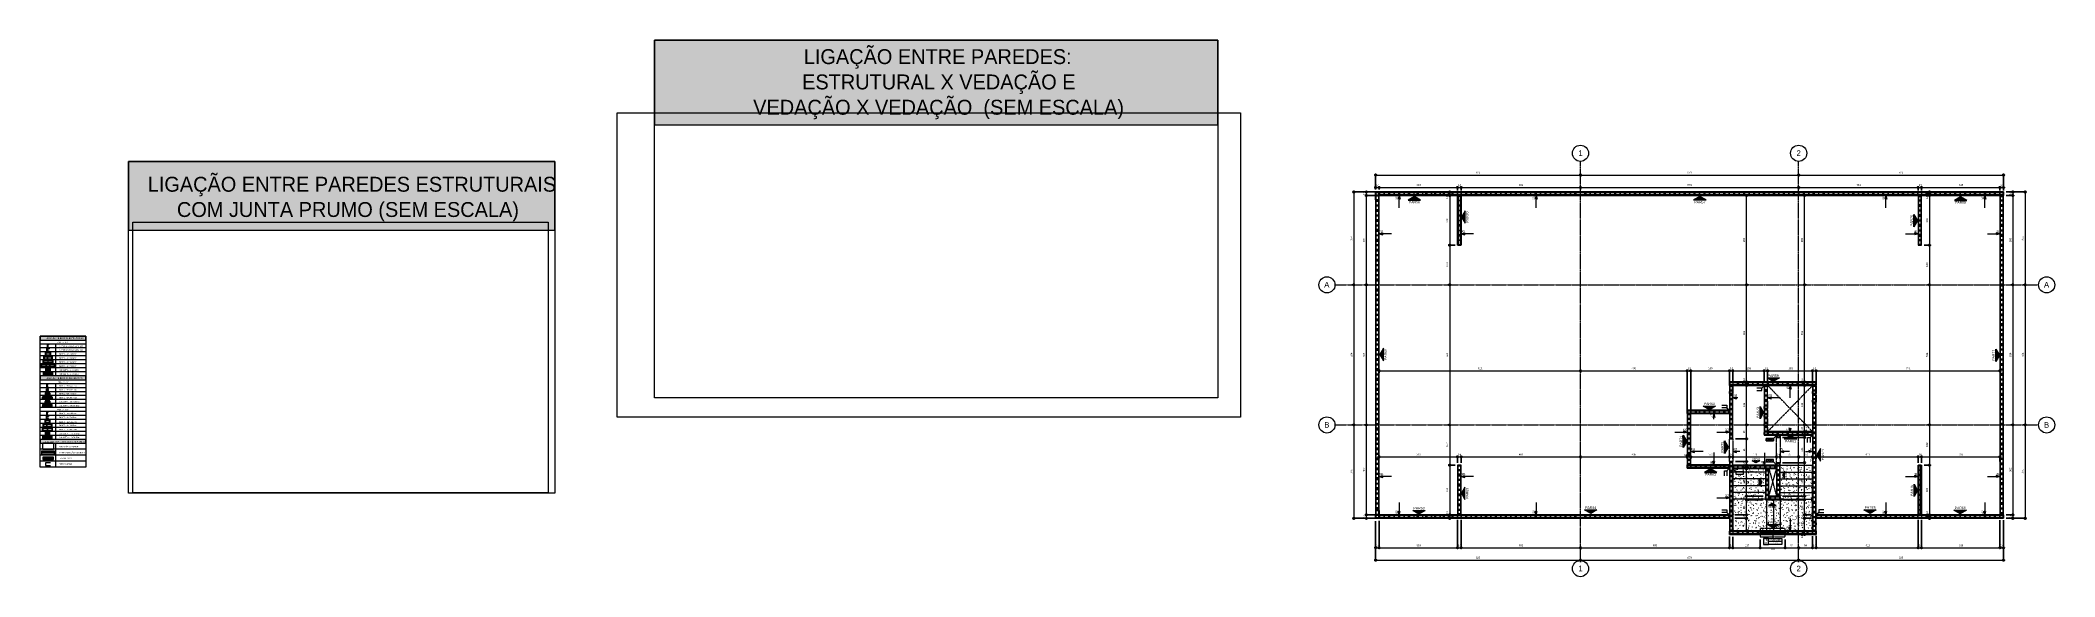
# Model space of a CAD drawing. Header units: centimetres. Extents: x 170 to 13828, y -2277 to 8860.
# Drawn here: x 5713 to 13828, y -745 to 1415 of the extents above; entities that cross this region are included whole.
import ezdxf

# ---------------------------------------------------------------- set-up
doc = ezdxf.new("R2010")
doc.units = ezdxf.units.CM
for name, pattern in [('Linha de eixo', [2.2225, 1.27, -0.3175, 0.3175, -0.3175]), ('Pontilhada', [0.6, 0, -0.6]), ('Projeção', [0.396875, 0.238125, -0.15875]), ('Tracejada', [0.635, 0.3175, -0.3175])]:
    doc.linetypes.add(name, pattern=pattern)
for name, color, linetype, lineweight, true_color in [('A-ANNO-DIMS-1', 1, 'Continuous', 9, 0xff0000), ('A-DETL-1', 1, 'Continuous', 9, 0xff0000), ('A-DETL-GENF-1', 9, 'Continuous', 9, 0xc0c0c0), ('A-DETL-GENF-3', 1, 'Continuous', 9, 0xff0000), ('A-DETL-GENF-6', 6, 'Continuous', 9, 0xff00ff), ('A-DETL-GENF-7', 250, 'Continuous', 9, 0x363636), ('A-GLAZ-1', 1, 'Continuous', 9, 0xff0000), ('G-ANNO-SYMB-1', 251, 'Continuous', 9, 0x646464), ('S-BEAM-1', 136, 'Continuous', 9, 0x008080), ('S-BEAM-10', 51, 'Continuous', 9, 0xffff6a), ('S-BEAM-11', 30, 'Continuous', 9, 0xff8000), ('S-BEAM-12', 96, 'Continuous', 9, 0x008000), ('S-BEAM-3', 9, 'Continuous', 9, 0xc0c0c0), ('S-BEAM-4', 98, 'Continuous', 9, 0x004000), ('S-BEAM-5', 6, 'Continuous', 9, 0xff00ff), ('S-BEAM-6', 7, 'Pontilhada', 9, 0xffffff), ('S-BEAM-7', 116, 'Continuous', 9, 0x008040), ('S-BEAM-8', 142, 'Continuous', 9, 0x0080c0), ('S-BEAM-9', 1, 'Continuous', 9, 0xff0000)]:
    doc.layers.add(name, color=color, linetype=linetype, lineweight=lineweight, true_color=true_color)
for name, color, linetype, lineweight in [('A-ANNO-DIMS-50', 7, 'Continuous', 9), ('A-DETL-GENF', 7, 'Continuous', 9), ('A-DETL-THIN', 7, 'Continuous', 9), ('A-FLOR-OVHD', 7, 'Projeção', 9), ('A-GLAZ-IDEN', 7, 'Continuous', 18), ('A-GLAZ-IDEN-1', 7, 'Continuous', 9), ('G-ANNO-REFR', 7, 'Tracejada', 9), ('G-ANNO-SYMB', 7, 'Continuous', 9), ('G-ANNO-TEXT', 7, 'Continuous', 9), ('S-BEAM', 7, 'Continuous', 9), ('S-BEAM-2', 7, 'Continuous', 13), ('S-GRID-1', 7, 'Linha de eixo', 9), ('S-GRID-IDEN', 7, 'Continuous', 9), ('S-STRS', 7, 'Continuous', 9), ('S-STRS-1', 7, 'Projeção', 9)]:
    doc.layers.add(name, color=color, linetype=linetype, lineweight=lineweight)
doc.styles.add('Arial', font='arial.ttf', dxfattribs={"height": 22.5})
doc.styles.add('Arial_1', font='arial.ttf', dxfattribs={"height": 10})
doc.styles.add('Arial_2', font='arial.ttf', dxfattribs={"height": 7.5})
doc.styles.add('Bahnschrift_10', font='', dxfattribs={"height": 5})
doc.styles.add('Bahnschrift_11', font='', dxfattribs={"height": 6})
doc.styles.add('Bahnschrift_12', font='', dxfattribs={"height": 60})
doc.styles.add('Bahnschrift_13', font='', dxfattribs={"height": 7.5})
doc.styles.get('Bahnschrift_10').set_extended_font_data('Bahnschrift')
doc.styles.get('Bahnschrift_11').set_extended_font_data('Bahnschrift')
doc.styles.get('Bahnschrift_12').set_extended_font_data('Bahnschrift')
doc.styles.get('Bahnschrift_13').set_extended_font_data('Bahnschrift')
doc.dimstyles.new('COTA_ACUMULADA', dxfattribs={"dimscale": 30.48, "dimtxt": 8.33133, "dimasz": 0.049213, "dimexe": 0, "dimexo": 0.0625, "dimgap": 0.131234, "dimtad": 0, "dimjust": 2, "dimdec": 0, "dimzin": 0, "dimdsep": 46, "dimtxsty": 'Bahnschrift_13', "dimblk1": 'NONE', "dimblk2": 'OPEN30', "dimsah": 1, "dimcen": 0.09, "dimse1": 1, "dimsd1": 1, "dimazin": 0, "dimtfac": 1, "dimtdec": 4, "dimtix": 1, "dimtmove": 2, "dimatfit": 3, "dimfxl": 0, "dimfxlon": 1, "dimtvp": 1, "dimtolj": 1, "dimtzin": 0, "dimarcsym": 2})
doc.dimstyles.new('COTA_LINEAR', dxfattribs={"dimscale": 30.48, "dimtxt": 8.33133, "dimasz": 0.393701, "dimexe": 0.164042, "dimexo": 0.328084, "dimgap": 0.131234, "dimtad": 1, "dimdec": 0, "dimzin": 0, "dimdsep": 46, "dimtxsty": 'Bahnschrift_13', "dimblk1": 'DOTSMALL', "dimblk2": 'DOTSMALL', "dimsah": 1, "dimcen": 0.09, "dimdle": 0.164042, "dimazin": 0, "dimtfac": 1, "dimtdec": 4, "dimtix": 1, "dimtmove": 0, "dimatfit": 3, "dimfxl": 1, "dimtvp": 1, "dimtolj": 1, "dimtzin": 0, "dimarcsym": 2})
doc.dimstyles.new('COTA_LINEAR_1', dxfattribs={"dimscale": 30.48, "dimtxt": 8.33133, "dimasz": 0.393701, "dimexe": 0.164042, "dimexo": 0.328084, "dimgap": 0.131234, "dimtad": 1, "dimdec": 0, "dimzin": 0, "dimdsep": 46, "dimtxsty": 'Bahnschrift_13', "dimblk1": 'DOTSMALL', "dimblk2": 'DOTSMALL', "dimsah": 1, "dimcen": 0.09, "dimdle": 0.164042, "dimazin": 0, "dimtfac": 1, "dimtdec": 4, "dimtix": 1, "dimtmove": 2, "dimatfit": 3, "dimfxl": 1, "dimtvp": 1, "dimtolj": 1, "dimtzin": 0, "dimarcsym": 2})
doc.dimstyles.new('COTA_LINEAR_2', dxfattribs={"dimscale": 30.48, "dimtxt": 8.33133, "dimasz": 0.393701, "dimexe": 0.164042, "dimexo": 0.328084, "dimgap": 0.131234, "dimtad": 1, "dimdec": 0, "dimzin": 0, "dimdsep": 46, "dimtxsty": 'Bahnschrift_13', "dimblk1": 'DOTSMALL', "dimblk2": 'DOTSMALL', "dimsah": 1, "dimcen": 0.09, "dimdle": 0.164042, "dimazin": 0, "dimtfac": 1, "dimtdec": 4, "dimtix": 1, "dimtmove": 1, "dimatfit": 3, "dimfxl": 1, "dimtvp": 1, "dimtolj": 1, "dimtzin": 0, "dimarcsym": 2})
picture_1 = doc.add_image_def('image1.jpg', size_in_pixel=(246, 153))
picture_2 = doc.add_image_def('image2.pdf', size_in_pixel=(1438, 936))
picture_3 = doc.add_image_def('image3.pdf', size_in_pixel=(2157, 1053))
pattern_1 = [(50, (0, 0), (10.9309, -0.9559), [1.143, -12.573]), (355, (0, 0), (-2.115, 11.463), [0.9144, -10.058]), (100.451, (0.911, -0.08), (8.8164, 10.5066), [0.9714, -10.685]), (46.184, (0, 3.048), (16.2653, -2.5226), [1.714, -18.859]), (96.636, (1.355, 2.838), (14.244, 14.8455), [1.457, -16.028]), (351.184, (0, 3.048), (14.2445, 14.8452), [1.372, -15.088]), (21, (1.524, 2.286), (9.097, -6.1355), [1.143, -12.573]), (326, (1.524, 2.286), (3.7075, 11.0511), [0.9144, -10.058]), (71.451, (2.282, 1.775), (12.8047, 4.915), [0.9714, -10.685]), (37.5, (0, 0), (0.18502, 5.07294), [0.20117, -9.735, 0.20117, -10.01, -10.096]), (37.5, (0, 0), (0.18502, 5.07294), [-20.147, 0.2012, -9.895]), (7.5, (0, 0), (4.00875, 6.01067), [0.20117, -5.621, 0.20117, -9.507, -3.848]), (7.5, (0, 0), (4.00875, 6.01067), [-15.53, 0.2012, -3.647]), (327.5, (-3.399, 0), (8.13526, -0.34393), [0.20117, -3.609, 0.20117, -11.686, -15.773]), (327.5, (-3.399, 0), (8.13526, -0.34393), [-15.697, 0.2012, -15.572]), (317.5, (-4.923, 0), (8.8875, 1.52544), [0.2012, -4.752, 0.2012, -7.693, -11.201]), (317.5, (-4.923, 0), (8.8875, 1.52544), [-12.847, 0.2012, -11])]
pattern_2 = [(0, (12430.514, 0), (40.64, 10.16), [1.676, -28.804, 1.676, -28.804, -162.56]), (0, (12430.514, 0), (40.64, 10.16), [-60.96, 1.676, -59.284, 1.676, -28.804, -71.12]), (0, (12430.514, 0), (40.64, 10.16), [-152.4, 1.676, -18.644, 1.676, -49.124]), (120, (12445.754, 5.08), (-29.11882, 30.11527), [1.676, -28.804, 1.676, -28.804, -162.56]), (120, (12445.754, 5.08), (-29.11882, 30.11527), [-60.96, 1.676, -59.284, 1.676, -28.804, -71.12]), (120, (12445.754, 5.08), (-29.11882, 30.11527), [-152.4, 1.676, -18.644, 1.676, -49.124]), (240, (12450.834, 25.4), (-11.52118, -40.27527), [1.676, -28.804, 1.676, -28.804, -162.56]), (240, (12450.834, 25.4), (-11.52118, -40.27527), [-60.96, 1.676, -59.284, 1.676, -28.804, -71.12]), (240, (12450.834, 25.4), (-11.52118, -40.27527), [-152.4, 1.676, -18.644, 1.676, -49.124])]
pattern_3 = [(45, (12430.5136, 0), (-5.3033, 5.3033), []), (135, (12430.5136, 0), (-5.3033, -5.3033), [])]

msp = doc.modelspace()

# ---------------------------------------------------------------- texts
at = {"layer": 'A-GLAZ-IDEN-1', "char_height": 7.5, "attachment_point": 1, "style": 'Bahnschrift_13'}
for s, insert, width in [('FE', (12657.9, -593.1), 14.831), ('01', (12659.2, -605.7), 11.624), ('101x 81', (12685.8, -594.4), 38.08), ('140', (12693.6, -607), 18.84)]:
    msp.add_mtext(s, dxfattribs=dict(at, insert=insert, width=width))
at = {"layer": 'G-ANNO-SYMB', "attachment_point": 1}
for s, insert, char_height, width, style in [('PAR56', (11226.1, 768.1), 10, 54.916, 'Arial_1'), ('PAR57', (12376, 768.4), 10, 54.916, 'Arial_1'), ('PAR58', (13426.2, 766.8), 10, 54.916, 'Arial_1'), ('PAR59', (12671.5, 69.5), 10, 54.916, 'Arial_1'), ('PAR60', (12414.4, -43.6), 10, 54.916, 'Arial_1'), ('PAR61', (12741.2, -194), 10, 54.916, 'Arial_1'), ('VED31', (12608.1, -268.7), 7.5, 40.485, 'Arial_2'), ('PAR62', (12419.1, -328.4), 10, 54.916, 'Arial_1'), ('PAR63', (11244.6, -463.7), 10, 54.916, 'Arial_1'), ('PAR64', (11936.2, -461.8), 10, 54.916, 'Arial_1'), ('VED32', (12673.9, -460.6), 7.5, 40.485, 'Arial_2'), ('PAR65', (13061.7, -461.5), 10, 54.916, 'Arial_1'), ('PAR66', (13424.5, -462.9), 10, 54.916, 'Arial_1'), ('PAR67', (12671.5, -519.8), 10, 54.916, 'Arial_1')]:
    msp.add_mtext(s, dxfattribs=dict(at, insert=insert, char_height=char_height, width=width, style=style))
at = {"layer": 'G-ANNO-SYMB', "attachment_point": 1, "rotation": 90}
for s, insert, char_height, width, style in [('PAR70', (11456.2, 681.2), 10, 54.916, 'Arial_1'), ('PAR76', (13246.4, 666.8), 10, 54.916, 'Arial_1'), ('PAR68', (11127.1, 127.7), 10, 54.916, 'Arial_1'), ('PAR77', (13576.1, 124.8), 10, 54.916, 'Arial_1'), ('PAR73', (12626.3, -106.1), 10, 54.916, 'Arial_1'), ('PAR71', (12317, -222.2), 10, 54.916, 'Arial_1'), ('PAR72', (12482.9, -245.2), 10, 54.916, 'Arial_1'), ('PAR74', (12888.1, -276), 10, 54.916, 'Arial_1'), ('VED34', (12741.5, -350.7), 7.5, 40.485, 'Arial_2'), ('PAR69', (11455.7, -431), 10, 54.916, 'Arial_1'), ('VED33', (12629.1, -380.5), 7.5, 40.485, 'Arial_2'), ('PAR75', (13246.7, -419.6), 10, 54.916, 'Arial_1')]:
    msp.add_mtext(s, dxfattribs=dict(at, insert=insert, char_height=char_height, width=width, style=style))
at = {"layer": 'G-ANNO-TEXT', "attachment_point": 1}
for s, insert, char_height, width, style in [('LIGAÇÃO ENTRE PAREDES: ', (8788.6, 1379.2), 60, 1281.097, 'Bahnschrift_12'), ('ESTRUTURAL X VEDAÇÃO E ', (8781.9, 1277.3), 60, 1295.527, 'Bahnschrift_12'), ('VEDAÇÃO X VEDAÇÃO  (SEM ESCALA)', (8584.8, 1175.5), 60, 1747.679, 'Bahnschrift_12'), ('LIGAÇÃO ENTRE PAREDES ESTRUTURAIS ', (6145.9, 865.4), 60, 1916.033, 'Bahnschrift_12'), ('COM JUNTA PRUMO (SEM ESCALA)', (6263.6, 763.6), 60, 1622.616, 'Bahnschrift_12'), ('LEGENDA DE BLOCOS ESTRUTURAIS', (5736.1, 218.6), 6, 169.477, 'Bahnschrift_11'), ('FAMÍLIA 14cm', (5780.8, 202), 5, 53.232, 'Bahnschrift_10'), ('COMPENSADOR 14x04x19cm', (5789.3, 186), 5, 107.747, 'Bahnschrift_10'), ('COMPENSADOR 14x09x19cm', (5789.3, 170), 5, 107.266, 'Bahnschrift_10'), ('CANALETA - 14x19x19cm', (5789.3, 90), 5, 92.354, 'Bahnschrift_10'), ('BLOCO - 14x19x19cm', (5789.3, 154), 5, 77.122, 'Bahnschrift_10'), ('BLOCO - 14x34x19cm', (5789.3, 138), 5, 79.207, 'Bahnschrift_10'), ('BLOCO - 14x39x19cm', (5789.3, 122), 5, 78.726, 'Bahnschrift_10'), ('BLOCO - 14x54x19cm', (5789.3, 106), 5, 79.367, 'Bahnschrift_10'), ('LEGENDA DE BLOCOS DE VEDAÇÃO', (5736.1, 57.6), 6, 165.148, 'Bahnschrift_11'), ('FAMÍLIA 09cm', (5780.8, 42), 5, 54.515, 'Bahnschrift_10'), ('CANALETA - 14x39x19cm', (5789.3, 74), 5, 93.958, 'Bahnschrift_10'), ('BLOCO - 09X04x19cm', (5789.3, 26.1), 5, 81.131, 'Bahnschrift_10'), ('BLOCO - 09X09x19cm', (5789.3, 10.1), 5, 80.65, 'Bahnschrift_10'), ('FAMÍLIA 14cm', (5780.8, -70), 5, 53.232, 'Bahnschrift_10'), ('CANALETA - 09x19x19cm', (5789.3, -38), 5, 93.637, 'Bahnschrift_10'), ('CANALETA - 09X39x19cm', (5789.3, -53.9), 5, 95.721, 'Bahnschrift_10'), ('BLOCO - 09x19x19cm', (5789.3, -5.5), 5, 78.405, 'Bahnschrift_10'), ('BLOCO - 09X39x19cm', (5789.3, -21.9), 5, 80.489, 'Bahnschrift_10'), ('BLOCO - 14x04x19cm', (5789.3, -85), 5, 79.367, 'Bahnschrift_10'), ('BLOCO - 14x09x19cm', (5789.3, -100.9), 5, 78.886, 'Bahnschrift_10'), ('BLOCO - 14X19x19cm', (5789.3, -119), 5, 77.603, 'Bahnschrift_10'), ('BLOCO - 14x34x19cm', (5789.3, -133), 5, 79.207, 'Bahnschrift_10'), ('BLOCO - 14X39x19cm', (5789.3, -149.5), 5, 79.207, 'Bahnschrift_10'), ('LEGENDA DOS ELEMENTOS EM PLANTA', (5729.4, -198.4), 6, 184.709, 'Bahnschrift_11'), ('ELEVAÇÃO DA PAREDE', (5787.7, -219), 5, 89.468, 'Bahnschrift_10'), ('REPRESENTAÇÃO ESQUADRIA', (5787.7, -243), 5, 117.367, 'Bahnschrift_10'), ('CANALETA - 14X19x19cm', (5789.3, -167), 5, 92.835, 'Bahnschrift_10'), ('CANALETA - 14X39x19cm', (5789.3, -181.5), 5, 94.439, 'Bahnschrift_10'), ('TELA METÁLICA', (5787.7, -265), 5, 61.089, 'Bahnschrift_10'), ('FERRO CABELO', (5787.7, -288.6), 5, 60.447, 'Bahnschrift_10')]:
    msp.add_mtext(s, dxfattribs=dict(at, insert=insert, char_height=char_height, width=width, style=style))

# ---------------------------------------------------------------- blocks, each defined once
blk = doc.blocks.new('Family - ___-3302159-LEGENDA')
at = {"layer": 'S-BEAM-1'}
blk.add_hatch(color=256, dxfattribs=at).paths.add_polyline_path([(38.3, 161.2), (44.8, 161.2), (44.8, 163.7), (38.3, 163.7), (38.3, 172.7), (44.8, 172.7), (44.8, 175.2), (35.8, 175.2), (35.8, 161.2)])
at = {"layer": 'A-DETL-GENF'}
for p, q in [((35.8, 175.2), (35.8, 168.2)), ((40.3, 175.2), (35.8, 175.2)), ((35.8, 168.2), (35.8, 161.2)), ((38.3, 163.7), (38.3, 172.7)), ((38.3, 172.7), (44.8, 172.7)), ((44.8, 163.7), (38.3, 163.7)), ((44.8, 175.2), (40.3, 175.2)), ((44.8, 172.7), (44.8, 175.2)), ((44.8, 161.2), (44.8, 163.7)), ((35.8, 161.2), (40.3, 161.2)), ((40.3, 161.2), (44.8, 161.2))]:
    blk.add_line(p, q, dxfattribs=at)
at = {"layer": 'S-BEAM-2'}
for p, q in [((44.8, 175.2), (35.8, 175.2)), ((35.8, 162.4), (35.8, 173.9)), ((44.8, 175.2), (44.8, 172.7)), ((44.8, 161.2), (44.8, 163.7)), ((35.8, 161.2), (44.8, 161.2))]:
    blk.add_line(p, q, dxfattribs=at)
at = {"layer": 'S-BEAM-3'}
for p, q in [((38.3, 172.7), (44.8, 172.7)), ((38.3, 163.7), (38.3, 172.7)), ((44.8, 163.7), (38.3, 163.7))]:
    blk.add_line(p, q, dxfattribs=at)
blk = doc.blocks.new('Family - ___-3302161-LEGENDA')
at = {"layer": 'S-BEAM-3'}
h = blk.add_hatch(color=256, dxfattribs=at)
h.paths.add_polyline_path([(40.3, 113.2), (59.8, 113.2), (59.8, 127.2), (20.8, 127.2), (20.8, 113.2), (30.8, 113.2)])
h.paths.add_polyline_path([(55.1, 115.7), (41.6, 115.7), (41.6, 124.7), (57.3, 124.7), (57.3, 115.7)])
h.paths.add_polyline_path([(23.3, 115.7), (23.3, 124.7), (39.1, 124.7), (39.1, 115.7), (30.8, 115.7)])
at = {"layer": 'A-DETL-GENF'}
for p, q in [((59.8, 127.2), (20.8, 127.2)), ((20.8, 127.2), (20.8, 120.2)), ((20.8, 120.2), (20.8, 113.2)), ((20.8, 113.2), (59.8, 113.2)), ((23.3, 115.7), (23.3, 124.7)), ((23.3, 124.7), (39.1, 124.7)), ((39.1, 115.7), (23.3, 115.7)), ((39.1, 124.7), (39.1, 115.7)), ((41.6, 115.7), (41.6, 124.7)), ((41.6, 124.7), (57.3, 124.7)), ((57.3, 115.7), (41.6, 115.7)), ((57.3, 124.7), (57.3, 115.7)), ((59.8, 120.2), (59.8, 127.2)), ((59.8, 113.2), (59.8, 120.2))]:
    blk.add_line(p, q, dxfattribs=at)
at = {"layer": 'S-BEAM-2'}
for p, q in [((20.8, 127.2), (20.8, 113.2)), ((59.8, 127.2), (20.8, 127.2)), ((20.8, 114.4), (20.8, 125.9)), ((20.8, 113.2), (59.8, 113.2)), ((59.8, 113.2), (59.8, 127.2)), ((59.8, 125.9), (59.8, 114.4))]:
    blk.add_line(p, q, dxfattribs=at)
at = {"layer": 'S-BEAM-3'}
for p, q in [((23.3, 124.7), (39.1, 124.7)), ((23.3, 115.7), (23.3, 124.7)), ((39.1, 115.7), (23.3, 115.7)), ((39.1, 124.7), (39.1, 115.7)), ((41.6, 124.7), (57.3, 124.7)), ((41.6, 115.7), (41.6, 124.7)), ((57.3, 115.7), (41.6, 115.7)), ((57.3, 124.7), (57.3, 115.7))]:
    blk.add_line(p, q, dxfattribs=at)
blk = doc.blocks.new('Family - ___-3302269-LEGENDA')
at = {"layer": 'S-BEAM-4'}
h = blk.add_hatch(color=256, dxfattribs=at)
h.paths.add_polyline_path([(30.8, 97.2), (67.3, 97.2), (67.3, 111.2), (13.3, 111.2), (13.3, 97.2), (20.8, 97.2)])
h.paths.add_polyline_path([(34.1, 99.7), (34.1, 108.7), (46.6, 108.7), (46.6, 99.7), (40.3, 99.7)])
h.paths.add_polyline_path([(55.1, 99.7), (49.1, 99.7), (49.1, 108.7), (64.8, 108.7), (64.8, 99.7), (59.8, 99.7)])
h.paths.add_polyline_path([(30.8, 99.7), (15.8, 99.7), (15.8, 108.7), (31.6, 108.7), (31.6, 99.7)])
at = {"layer": 'A-DETL-GENF'}
for p, q in [((13.3, 111.2), (13.3, 104.2)), ((40.3, 111.2), (13.3, 111.2)), ((13.3, 104.2), (13.3, 97.2)), ((13.3, 97.2), (40.3, 97.2)), ((15.8, 99.7), (15.8, 108.7)), ((15.8, 108.7), (31.6, 108.7)), ((31.6, 99.7), (15.8, 99.7)), ((31.6, 108.7), (31.6, 99.7)), ((34.1, 108.7), (46.6, 108.7)), ((34.1, 99.7), (34.1, 108.7)), ((46.6, 99.7), (34.1, 99.7)), ((67.3, 111.2), (40.3, 111.2)), ((40.3, 97.2), (67.3, 97.2)), ((46.6, 108.7), (46.6, 99.7)), ((49.1, 99.7), (49.1, 108.7)), ((49.1, 108.7), (64.8, 108.7)), ((64.8, 99.7), (49.1, 99.7)), ((64.8, 108.7), (64.8, 99.7)), ((67.3, 104.2), (67.3, 111.2)), ((67.3, 97.2), (67.3, 104.2))]:
    blk.add_line(p, q, dxfattribs=at)
at = {"layer": 'S-BEAM-2'}
for p, q in [((13.3, 111.2), (13.3, 97.2)), ((67.3, 111.2), (13.3, 111.2)), ((13.3, 98.4), (13.3, 109.9)), ((13.3, 97.2), (67.3, 97.2)), ((67.3, 97.2), (67.3, 111.2)), ((67.3, 109.9), (67.3, 98.4))]:
    blk.add_line(p, q, dxfattribs=at)
at = {"layer": 'S-BEAM-3'}
for p, q in [((15.8, 108.7), (31.6, 108.7)), ((15.8, 99.7), (15.8, 108.7)), ((31.6, 99.7), (15.8, 99.7)), ((31.6, 108.7), (31.6, 99.7)), ((34.1, 108.7), (46.6, 108.7)), ((34.1, 99.7), (34.1, 108.7)), ((46.6, 99.7), (34.1, 99.7)), ((46.6, 108.7), (46.6, 99.7)), ((49.1, 108.7), (64.8, 108.7)), ((49.1, 99.7), (49.1, 108.7)), ((64.8, 99.7), (49.1, 99.7)), ((64.8, 108.7), (64.8, 99.7))]:
    blk.add_line(p, q, dxfattribs=at)
blk = doc.blocks.new('Family - ___-3302278-LEGENDA')
at = {"layer": 'S-BEAM-5'}
h = blk.add_hatch(color=256, dxfattribs=at)
h.paths.add_polyline_path([(18.8, -158.7), (57.8, -158.7), (57.8, -144.7), (18.8, -144.7), (18.8, -156.2)])
h.paths.add_polyline_path([(37.1, -156.2), (21.3, -156.2), (21.3, -147.2), (37.1, -147.2)])
h.paths.add_polyline_path([(47.8, -156.2), (39.6, -156.2), (39.6, -147.2), (55.3, -147.2), (55.3, -156.2)])
at = {"layer": 'A-DETL-GENF'}
for p, q in [((57.8, -144.7), (18.8, -144.7)), ((18.8, -144.7), (18.8, -151.7)), ((18.8, -151.7), (18.8, -158.7)), ((18.8, -158.7), (57.8, -158.7)), ((21.3, -156.2), (21.3, -147.2)), ((21.3, -147.2), (37.1, -147.2)), ((37.1, -156.2), (21.3, -156.2)), ((37.1, -147.2), (37.1, -156.2)), ((39.6, -156.2), (39.6, -147.2)), ((39.6, -147.2), (55.3, -147.2)), ((55.3, -156.2), (39.6, -156.2)), ((55.3, -147.2), (55.3, -156.2)), ((57.8, -151.7), (57.8, -144.7)), ((57.8, -158.7), (57.8, -151.7))]:
    blk.add_line(p, q, dxfattribs=at)
at = {"layer": 'S-BEAM-2'}
for p, q in [((18.8, -144.7), (18.8, -158.7)), ((57.8, -144.7), (18.8, -144.7)), ((18.8, -157.4), (18.8, -145.9)), ((18.8, -158.7), (57.8, -158.7)), ((57.8, -158.7), (57.8, -144.7)), ((57.8, -145.9), (57.8, -157.4))]:
    blk.add_line(p, q, dxfattribs=at)
at = {"layer": 'S-BEAM-3'}
for p, q in [((21.3, -147.2), (37.1, -147.2)), ((21.3, -156.2), (21.3, -147.2)), ((37.1, -156.2), (21.3, -156.2)), ((37.1, -147.2), (37.1, -156.2)), ((39.6, -147.2), (55.3, -147.2)), ((39.6, -156.2), (39.6, -147.2)), ((55.3, -156.2), (39.6, -156.2)), ((55.3, -147.2), (55.3, -156.2))]:
    blk.add_line(p, q, dxfattribs=at)
blk = doc.blocks.new('Family - ___-3302289-LEGENDA')
at = {"layer": 'A-DETL-GENF-6'}
h = blk.add_hatch(color=256, dxfattribs=at)
h.paths.add_polyline_path([(28.8, -39), (33, -39), (38.3, -36.5), (28.8, -36.5)])
h.paths.add_polyline_path([(43.6, -39), (47.8, -39), (47.8, -36.5), (38.3, -36.5)])
blk.add_hatch(color=256, dxfattribs=at).paths.add_polyline_path([(38.3, -45.5), (47.8, -41), (38.3, -36.5), (28.8, -41)])
at = {"layer": 'A-DETL-GENF-7'}
h = blk.add_hatch(dxfattribs=at)
h.set_pattern_fill('FP_2', color=256, style=0, pattern_type=2)
h.set_pattern_definition(pattern_1)
h.paths.add_polyline_path([(43.6, -43), (47.8, -43), (47.8, -41)])
h.paths.add_polyline_path([(28.8, -41), (33, -39), (28.8, -39)])
h.paths.add_polyline_path([(33, -43), (28.8, -41), (28.8, -43)])
h.paths.add_polyline_path([(47.8, -41), (47.8, -39), (43.6, -39)])
at = {"layer": 'S-BEAM-5'}
h = blk.add_hatch(color=256, dxfattribs=at)
h.paths.add_polyline_path([(38.3, -45.5), (33, -43), (28.8, -43), (28.8, -45.5)])
h.paths.add_polyline_path([(47.8, -45.5), (47.8, -43), (43.6, -43), (38.3, -45.5)])
at = {"layer": 'A-DETL-GENF'}
for p, q in [((47.8, -36.5), (28.8, -36.5)), ((28.8, -36.5), (28.8, -39)), ((28.8, -36.5), (28.8, -41)), ((38.3, -36.5), (28.8, -36.5)), ((28.8, -39), (47.8, -39)), ((28.8, -41), (28.8, -45.5)), ((47.8, -43), (28.8, -43)), ((28.8, -43), (28.8, -45.5)), ((28.8, -45.5), (47.8, -45.5)), ((28.8, -45.5), (38.3, -45.5)), ((47.8, -36.5), (38.3, -36.5)), ((38.3, -45.5), (47.8, -45.5)), ((47.8, -39), (47.8, -36.5)), ((47.8, -41), (47.8, -36.5)), ((47.8, -45.5), (47.8, -41)), ((47.8, -45.5), (47.8, -43))]:
    blk.add_line(p, q, dxfattribs=at)
at = {"layer": 'S-BEAM-2'}
for p, q in [((28.8, -39), (47.8, -39)), ((28.8, -39), (28.8, -43)), ((28.8, -43), (47.8, -43)), ((47.8, -43), (47.8, -39))]:
    blk.add_line(p, q, dxfattribs=at)
at = {"layer": 'S-BEAM-6'}
for p, q in [((47.8, -39), (28.8, -39)), ((28.8, -39), (28.8, -43)), ((28.8, -43), (47.8, -43)), ((47.8, -43), (47.8, -39))]:
    blk.add_line(p, q, dxfattribs=at)
blk = doc.blocks.new('Family - ___-3302294-LEGENDA')
at = {"layer": 'A-DETL-GENF-6'}
h = blk.add_hatch(color=256, dxfattribs=at)
h.paths.add_polyline_path([(38.3, -51.6), (18.8, -51.6), (18.8, -54.1), (27.5, -54.1)])
h.paths.add_polyline_path([(49.1, -54.1), (57.8, -54.1), (57.8, -51.6), (38.3, -51.6)])
blk.add_hatch(color=256, dxfattribs=at).paths.add_polyline_path([(38.3, -60.6), (57.8, -56.1), (38.3, -51.6), (18.8, -56.1)])
at = {"layer": 'A-DETL-GENF-7'}
h = blk.add_hatch(dxfattribs=at)
h.set_pattern_fill('FP_2', color=256, style=0, pattern_type=2)
h.set_pattern_definition(pattern_1)
h.paths.add_polyline_path([(57.8, -58.1), (57.8, -56.1), (49.1, -58.1)])
h.paths.add_polyline_path([(18.8, -56.1), (27.5, -54.1), (18.8, -54.1)])
h.paths.add_polyline_path([(27.5, -58.1), (18.8, -56.1), (18.8, -58.1)])
h.paths.add_polyline_path([(57.8, -56.1), (57.8, -54.1), (49.1, -54.1)])
at = {"layer": 'S-BEAM-5'}
h = blk.add_hatch(color=256, dxfattribs=at)
h.paths.add_polyline_path([(18.8, -60.6), (38.3, -60.6), (27.5, -58.1), (18.8, -58.1)])
h.paths.add_polyline_path([(38.3, -60.6), (57.8, -60.6), (57.8, -58.1), (49.1, -58.1)])
at = {"layer": 'A-DETL-GENF'}
for p, q in [((57.8, -51.6), (18.8, -51.6)), ((18.8, -51.6), (18.8, -54.1)), ((18.8, -51.6), (18.8, -56.1)), ((38.3, -51.6), (18.8, -51.6)), ((18.8, -54.1), (57.8, -54.1)), ((18.8, -56.1), (18.8, -60.6)), ((57.8, -58.1), (18.8, -58.1)), ((18.8, -58.1), (18.8, -60.6)), ((18.8, -60.6), (57.8, -60.6)), ((18.8, -60.6), (38.3, -60.6)), ((57.8, -51.6), (38.3, -51.6)), ((38.3, -60.6), (57.8, -60.6)), ((57.8, -54.1), (57.8, -51.6)), ((57.8, -56.1), (57.8, -51.6)), ((57.8, -60.6), (57.8, -56.1)), ((57.8, -60.6), (57.8, -58.1))]:
    blk.add_line(p, q, dxfattribs=at)
at = {"layer": 'S-BEAM-2'}
for p, q in [((18.8, -54.1), (57.8, -54.1)), ((18.8, -54.1), (18.8, -58.1)), ((18.8, -58.1), (57.8, -58.1)), ((57.8, -58.1), (57.8, -54.1))]:
    blk.add_line(p, q, dxfattribs=at)
at = {"layer": 'S-BEAM-6'}
for p, q in [((57.8, -54.1), (18.8, -54.1)), ((18.8, -54.1), (18.8, -58.1)), ((18.8, -58.1), (57.8, -58.1)), ((57.8, -58.1), (57.8, -54.1))]:
    blk.add_line(p, q, dxfattribs=at)
blk = doc.blocks.new('Family - ___-3302304-LEGENDA')
at = {"layer": 'A-DETL-GENF-6'}
blk.add_hatch(color=256, dxfattribs=at).paths.add_polyline_path([(32.8, -174.7), (47.8, -174.7), (47.8, -160.7), (28.8, -160.7), (28.8, -174.7)])
at = {"layer": 'A-DETL-GENF'}
for p, q in [((47.8, -160.7), (28.8, -160.7)), ((28.8, -160.7), (28.8, -163.2)), ((28.8, -160.7), (28.8, -167.7)), ((38.3, -160.7), (28.8, -160.7)), ((47.8, -160.7), (38.3, -160.7)), ((47.8, -163.2), (47.8, -160.7)), ((47.8, -168.6), (47.8, -160.7)), ((28.8, -163.2), (47.8, -163.2)), ((28.8, -167.7), (28.8, -174.7)), ((47.8, -172.2), (28.8, -172.2)), ((28.8, -172.2), (28.8, -174.7)), ((28.8, -174.7), (47.8, -174.7)), ((28.8, -174.7), (38.3, -174.7)), ((38.3, -174.7), (47.8, -174.7)), ((47.8, -174.7), (47.8, -168.6)), ((47.8, -174.7), (47.8, -172.2))]:
    blk.add_line(p, q, dxfattribs=at)
at = {"layer": 'S-BEAM-2'}
for p, q in [((28.8, -160.7), (47.8, -160.7)), ((28.8, -160.7), (28.8, -174.7)), ((47.8, -174.7), (47.8, -160.7)), ((28.8, -174.7), (47.8, -174.7))]:
    blk.add_line(p, q, dxfattribs=at)
blk = doc.blocks.new('Family - ___-3302307-LEGENDA')
at = {"layer": 'A-DETL-GENF-6'}
blk.add_hatch(color=256, dxfattribs=at).paths.add_polyline_path([(57.8, -190.7), (57.8, -176.7), (18.8, -176.7), (18.8, -190.7), (38.3, -190.7)])
at = {"layer": 'A-DETL-GENF'}
for p, q in [((57.8, -176.7), (18.8, -176.7)), ((18.8, -176.7), (18.8, -179.2)), ((18.8, -176.7), (18.8, -183.7)), ((38.3, -176.7), (18.8, -176.7)), ((18.8, -179.2), (57.8, -179.2)), ((18.8, -183.7), (18.8, -190.7)), ((57.8, -188.2), (18.8, -188.2)), ((18.8, -188.2), (18.8, -190.7)), ((18.8, -190.7), (57.8, -190.7)), ((18.8, -190.7), (38.3, -190.7)), ((57.8, -176.7), (38.3, -176.7)), ((38.3, -190.7), (57.8, -190.7)), ((57.8, -179.2), (57.8, -176.7)), ((57.8, -183.7), (57.8, -176.7)), ((57.8, -190.7), (57.8, -183.7)), ((57.8, -190.7), (57.8, -188.2))]:
    blk.add_line(p, q, dxfattribs=at)
at = {"layer": 'S-BEAM-2'}
for p, q in [((18.8, -176.7), (57.8, -176.7)), ((18.8, -176.7), (18.8, -190.7)), ((18.8, -190.7), (57.8, -190.7)), ((57.8, -190.7), (57.8, -176.7))]:
    blk.add_line(p, q, dxfattribs=at)
blk = doc.blocks.new('Family - ___-3302310-LEGENDA')
at = {"layer": 'S-BEAM-7'}
blk.add_hatch(color=256, dxfattribs=at).paths.add_polyline_path([(40.8, 177.2), (42.3, 177.2), (42.3, 179.7), (40.8, 179.7), (40.8, 188.7), (42.3, 188.7), (42.3, 191.2), (38.3, 191.2), (38.3, 177.2)])
at = {"layer": 'A-DETL-GENF'}
for p, q in [((42.3, 191.2), (38.3, 191.2)), ((38.3, 191.2), (38.3, 184.2)), ((38.3, 184.2), (38.3, 177.2)), ((38.3, 177.2), (42.3, 177.2)), ((40.8, 188.7), (42.3, 188.7)), ((40.8, 179.7), (40.8, 188.7)), ((42.3, 179.7), (40.8, 179.7)), ((42.3, 188.7), (42.3, 191.2)), ((42.3, 177.2), (42.3, 179.7))]:
    blk.add_line(p, q, dxfattribs=at)
at = {"layer": 'S-BEAM-2'}
for p, q in [((42.3, 191.2), (38.3, 191.2)), ((38.3, 177.2), (38.3, 191.2)), ((38.3, 177.2), (42.3, 177.2)), ((42.3, 191.2), (42.3, 188.7)), ((42.3, 177.2), (42.3, 179.7))]:
    blk.add_line(p, q, dxfattribs=at)
at = {"layer": 'S-BEAM-3'}
for p, q in [((40.8, 179.7), (40.8, 188.7)), ((40.8, 188.7), (42.3, 188.7)), ((42.3, 179.7), (40.8, 179.7))]:
    blk.add_line(p, q, dxfattribs=at)
blk = doc.blocks.new('Family - ___-3302312-LEGENDA')
at = {"layer": 'S-BEAM-8'}
h = blk.add_hatch(color=256, dxfattribs=at)
h.paths.add_polyline_path([(41.6, 129.2), (57.3, 129.2), (57.3, 143.2), (23.3, 143.2), (23.3, 129.2), (40.3, 129.2)])
h.paths.add_polyline_path([(25.8, 131.7), (25.8, 140.7), (36.6, 140.7), (36.6, 131.7)])
h.paths.add_polyline_path([(54.8, 131.7), (39.1, 131.7), (39.1, 140.7), (54.8, 140.7)])
at = {"layer": 'A-DETL-GENF'}
for p, q in [((23.3, 143.2), (23.3, 136.2)), ((40.3, 143.2), (23.3, 143.2)), ((23.3, 136.2), (23.3, 129.2)), ((23.3, 129.2), (40.3, 129.2)), ((25.8, 131.7), (25.8, 140.7)), ((25.8, 140.7), (36.6, 140.7)), ((36.6, 131.7), (25.8, 131.7)), ((36.6, 140.7), (36.6, 131.7)), ((39.1, 140.7), (54.8, 140.7)), ((39.1, 131.7), (39.1, 140.7)), ((54.8, 131.7), (39.1, 131.7)), ((57.3, 143.2), (40.3, 143.2)), ((40.3, 129.2), (57.3, 129.2)), ((54.8, 140.7), (54.8, 131.7)), ((57.3, 136.2), (57.3, 143.2)), ((57.3, 129.2), (57.3, 136.2))]:
    blk.add_line(p, q, dxfattribs=at)
at = {"layer": 'S-BEAM-2'}
for p, q in [((23.3, 143.2), (23.3, 129.2)), ((57.3, 143.2), (23.3, 143.2)), ((23.3, 130.4), (23.3, 141.9)), ((23.3, 129.2), (57.3, 129.2)), ((57.3, 129.2), (57.3, 143.2)), ((57.3, 141.9), (57.3, 130.4))]:
    blk.add_line(p, q, dxfattribs=at)
at = {"layer": 'S-BEAM-3'}
for p, q in [((25.8, 140.7), (36.6, 140.7)), ((25.8, 131.7), (25.8, 140.7)), ((36.6, 131.7), (25.8, 131.7)), ((36.6, 140.7), (36.6, 131.7)), ((39.1, 140.7), (54.8, 140.7)), ((39.1, 131.7), (39.1, 140.7)), ((54.8, 131.7), (39.1, 131.7)), ((54.8, 140.7), (54.8, 131.7))]:
    blk.add_line(p, q, dxfattribs=at)
blk = doc.blocks.new('Family - ___-3302314-LEGENDA')
at = {"layer": 'S-BEAM-9'}
h = blk.add_hatch(color=256, dxfattribs=at)
h.paths.add_polyline_path([(40.3, 145.2), (49.8, 145.2), (49.8, 159.2), (30.8, 159.2), (30.8, 145.2), (39.1, 145.2)])
h.paths.add_polyline_path([(39.1, 147.7), (33.3, 147.7), (33.3, 156.7), (47.3, 156.7), (47.3, 147.7), (40.3, 147.7)])
at = {"layer": 'A-DETL-GENF'}
for p, q in [((30.8, 159.2), (30.8, 152.2)), ((40.3, 159.2), (30.8, 159.2)), ((30.8, 152.2), (30.8, 145.2)), ((30.8, 145.2), (40.3, 145.2)), ((33.3, 147.7), (33.3, 156.7)), ((33.3, 156.7), (47.3, 156.7)), ((47.3, 147.7), (33.3, 147.7)), ((49.8, 159.2), (40.3, 159.2)), ((40.3, 145.2), (49.8, 145.2)), ((47.3, 156.7), (47.3, 147.7)), ((49.8, 152.2), (49.8, 159.2)), ((49.8, 145.2), (49.8, 152.2))]:
    blk.add_line(p, q, dxfattribs=at)
at = {"layer": 'S-BEAM-2'}
for p, q in [((49.8, 159.2), (30.8, 159.2)), ((30.8, 146.4), (30.8, 157.9)), ((30.8, 145.2), (49.8, 145.2)), ((49.8, 157.9), (49.8, 146.4))]:
    blk.add_line(p, q, dxfattribs=at)
at = {"layer": 'S-BEAM-3'}
for p, q in [((33.3, 156.7), (47.3, 156.7)), ((33.3, 147.7), (33.3, 156.7)), ((47.3, 147.7), (33.3, 147.7)), ((47.3, 156.7), (47.3, 147.7))]:
    blk.add_line(p, q, dxfattribs=at)
blk = doc.blocks.new('Family - ___-3302316-LEGENDA')
at = {"layer": 'S-BEAM-10'}
blk.add_hatch(color=256, dxfattribs=at).paths.add_polyline_path([(34.7, 81.2), (49.8, 81.2), (49.8, 95.2), (30.8, 95.2), (30.8, 81.2)])
at = {"layer": 'A-DETL-GENF'}
for p, q in [((49.8, 95.2), (30.8, 95.2)), ((30.8, 95.2), (30.8, 92.7)), ((30.8, 95.2), (30.8, 88.2)), ((40.3, 95.2), (30.8, 95.2)), ((30.8, 92.7), (49.8, 92.7)), ((30.8, 88.2), (30.8, 81.2)), ((49.8, 83.7), (30.8, 83.7)), ((30.8, 83.7), (30.8, 81.2)), ((30.8, 81.2), (49.8, 81.2)), ((30.8, 81.2), (40.3, 81.2)), ((49.8, 95.2), (40.3, 95.2)), ((40.3, 81.2), (49.8, 81.2)), ((49.8, 92.7), (49.8, 95.2)), ((49.8, 87.3), (49.8, 95.2)), ((49.8, 81.2), (49.8, 87.3)), ((49.8, 81.2), (49.8, 83.7))]:
    blk.add_line(p, q, dxfattribs=at)
at = {"layer": 'S-BEAM-2'}
for p, q in [((30.8, 95.2), (49.8, 95.2)), ((30.8, 95.2), (30.8, 81.2)), ((30.8, 81.2), (49.8, 81.2)), ((49.8, 81.2), (49.8, 95.2))]:
    blk.add_line(p, q, dxfattribs=at)
blk = doc.blocks.new('Family - ___-3302320-LEGENDA')
at = {"layer": 'S-BEAM-11'}
blk.add_hatch(color=256, dxfattribs=at).paths.add_polyline_path([(20.8, 65.2), (59.8, 65.2), (59.8, 79.2), (20.8, 79.2), (20.8, 72.2)])
at = {"layer": 'A-DETL-GENF'}
for p, q in [((59.8, 79.2), (20.8, 79.2)), ((20.8, 79.2), (20.8, 76.7)), ((20.8, 79.2), (20.8, 72.2)), ((40.3, 79.2), (20.8, 79.2)), ((20.8, 76.7), (59.8, 76.7)), ((20.8, 72.2), (20.8, 65.2)), ((59.8, 67.7), (20.8, 67.7)), ((20.8, 67.7), (20.8, 65.2)), ((20.8, 65.2), (59.8, 65.2)), ((20.8, 65.2), (40.3, 65.2)), ((59.8, 79.2), (40.3, 79.2)), ((40.3, 65.2), (59.8, 65.2)), ((59.8, 76.7), (59.8, 79.2)), ((59.8, 72.2), (59.8, 79.2)), ((59.8, 65.2), (59.8, 72.2)), ((59.8, 65.2), (59.8, 67.7))]:
    blk.add_line(p, q, dxfattribs=at)
at = {"layer": 'S-BEAM-2'}
for p, q in [((20.8, 79.2), (59.8, 79.2)), ((20.8, 79.2), (20.8, 65.2)), ((20.8, 65.2), (59.8, 65.2)), ((59.8, 65.2), (59.8, 79.2))]:
    blk.add_line(p, q, dxfattribs=at)
blk = doc.blocks.new('Family - ___-3302322-LEGENDA')
at = {"layer": 'S-BEAM-5'}
h = blk.add_hatch(color=256, dxfattribs=at)
h.paths.add_polyline_path([(20.8, -29.5), (57.8, -29.5), (57.8, -20.5), (18.8, -20.5), (18.8, -29.5)])
h.paths.add_polyline_path([(21.3, -27), (21.3, -23), (37.1, -23), (37.1, -27)])
h.paths.add_polyline_path([(39.6, -27), (39.6, -23), (55.3, -23), (55.3, -27), (40.3, -27)])
at = {"layer": 'A-DETL-GENF'}
for p, q in [((57.8, -20.5), (18.8, -20.5)), ((18.8, -20.5), (18.8, -29.5)), ((18.8, -29.5), (57.8, -29.5)), ((21.3, -27), (21.3, -23)), ((21.3, -23), (37.1, -23)), ((37.1, -27), (21.3, -27)), ((37.1, -23), (37.1, -27)), ((39.6, -27), (39.6, -23)), ((39.6, -23), (55.3, -23)), ((55.3, -27), (39.6, -27)), ((55.3, -23), (55.3, -27)), ((57.8, -29.5), (57.8, -20.5))]:
    blk.add_line(p, q, dxfattribs=at)
at = {"layer": 'S-BEAM-2'}
for p, q in [((57.8, -20.5), (18.8, -20.5)), ((18.8, -20.5), (18.8, -29.5)), ((18.8, -29.5), (18.8, -21.7)), ((18.8, -29.5), (57.8, -29.5)), ((57.8, -29.5), (57.8, -20.5)), ((57.8, -21.7), (57.8, -29.5))]:
    blk.add_line(p, q, dxfattribs=at)
at = {"layer": 'S-BEAM-3'}
for p, q in [((21.3, -23), (37.1, -23)), ((21.3, -27), (21.3, -23)), ((37.1, -27), (21.3, -27)), ((37.1, -23), (37.1, -27)), ((39.6, -23), (55.3, -23)), ((39.6, -27), (39.6, -23)), ((55.3, -27), (39.6, -27)), ((55.3, -23), (55.3, -27))]:
    blk.add_line(p, q, dxfattribs=at)
blk = doc.blocks.new('Family - ___-3302324-LEGENDA')
at = {"layer": 'S-BEAM-5'}
h = blk.add_hatch(color=256, dxfattribs=at)
h.paths.add_polyline_path([(39.6, -13.5), (47.8, -13.5), (47.8, -4.5), (28.8, -4.5), (28.8, -13.5)])
h.paths.add_polyline_path([(45.3, -11), (31.3, -11), (31.3, -7), (45.3, -7)])
at = {"layer": 'A-DETL-GENF'}
for p, q in [((47.8, -4.5), (28.8, -4.5)), ((28.8, -4.5), (28.8, -13.5)), ((28.8, -13.5), (47.8, -13.5)), ((31.3, -11), (31.3, -7)), ((31.3, -7), (45.3, -7)), ((45.3, -11), (31.3, -11)), ((45.3, -7), (45.3, -11)), ((47.8, -13.5), (47.8, -4.5))]:
    blk.add_line(p, q, dxfattribs=at)
at = {"layer": 'S-BEAM-2'}
for p, q in [((47.8, -13.5), (47.8, -4.5)), ((47.8, -5.7), (47.8, -13.5))]:
    blk.add_line(p, q, dxfattribs=at)
at = {"layer": 'S-BEAM-3'}
for p, q in [((31.3, -7), (45.3, -7)), ((31.3, -11), (31.3, -7)), ((45.3, -11), (31.3, -11)), ((45.3, -7), (45.3, -11))]:
    blk.add_line(p, q, dxfattribs=at)
blk = doc.blocks.new('Family - ___-3302326-LEGENDA')
at = {"layer": 'S-BEAM-5'}
blk.add_hatch(color=256, dxfattribs=at).paths.add_polyline_path([(39.9, -94.7), (40.3, -94.7), (40.3, -92.2), (38.8, -92.2), (38.8, -83.2), (40.3, -83.2), (40.3, -80.7), (36.3, -80.7), (36.3, -94.7), (38.8, -94.7)])
at = {"layer": 'A-DETL-GENF'}
for p, q in [((40.3, -80.7), (36.3, -80.7)), ((36.3, -80.7), (36.3, -87.7)), ((40.3, -83.2), (40.3, -80.7)), ((36.3, -87.7), (36.3, -94.7)), ((36.3, -94.7), (40.3, -94.7)), ((38.8, -83.2), (40.3, -83.2)), ((38.8, -92.2), (38.8, -83.2)), ((40.3, -92.2), (38.8, -92.2)), ((40.3, -94.7), (40.3, -92.2))]:
    blk.add_line(p, q, dxfattribs=at)
at = {"layer": 'S-BEAM-2'}
for p, q in [((40.3, -80.7), (36.3, -80.7)), ((36.3, -94.7), (36.3, -80.7)), ((40.3, -80.7), (40.3, -83.2)), ((36.3, -94.7), (40.3, -94.7)), ((40.3, -94.7), (40.3, -92.2))]:
    blk.add_line(p, q, dxfattribs=at)
at = {"layer": 'S-BEAM-3'}
for p, q in [((38.8, -92.2), (38.8, -83.2)), ((38.8, -83.2), (40.3, -83.2)), ((40.3, -92.2), (38.8, -92.2))]:
    blk.add_line(p, q, dxfattribs=at)
blk = doc.blocks.new('Family - ___-3302328-LEGENDA')
at = {"layer": 'S-BEAM-5'}
blk.add_hatch(color=256, dxfattribs=at).paths.add_polyline_path([(36.3, -110.7), (42.8, -110.7), (42.8, -108.2), (36.3, -108.2), (36.3, -99.2), (42.8, -99.2), (42.8, -96.7), (33.8, -96.7), (33.8, -110.7)])
at = {"layer": 'A-DETL-GENF'}
for p, q in [((33.8, -96.7), (33.8, -103.7)), ((38.3, -96.7), (33.8, -96.7)), ((33.8, -103.7), (33.8, -110.7)), ((33.8, -110.7), (38.3, -110.7)), ((36.3, -108.2), (36.3, -99.2)), ((36.3, -99.2), (42.8, -99.2)), ((42.8, -108.2), (36.3, -108.2)), ((42.8, -96.7), (38.3, -96.7)), ((38.3, -110.7), (42.8, -110.7)), ((42.8, -99.2), (42.8, -96.7)), ((42.8, -110.7), (42.8, -108.2))]:
    blk.add_line(p, q, dxfattribs=at)
at = {"layer": 'S-BEAM-2'}
for p, q in [((42.8, -96.7), (33.8, -96.7)), ((33.8, -109.5), (33.8, -98)), ((33.8, -110.7), (42.8, -110.7)), ((42.8, -96.7), (42.8, -99.2)), ((42.8, -110.7), (42.8, -108.2))]:
    blk.add_line(p, q, dxfattribs=at)
at = {"layer": 'S-BEAM-3'}
for p, q in [((36.3, -99.2), (42.8, -99.2)), ((36.3, -108.2), (36.3, -99.2)), ((42.8, -108.2), (36.3, -108.2))]:
    blk.add_line(p, q, dxfattribs=at)
blk = doc.blocks.new('Family - ___-3302330-LEGENDA')
at = {"layer": 'S-BEAM-5'}
h = blk.add_hatch(color=256, dxfattribs=at)
h.paths.add_polyline_path([(45.3, -126.7), (47.8, -126.7), (47.8, -112.7), (28.8, -112.7), (28.8, -126.7), (41.3, -126.7)])
h.paths.add_polyline_path([(38.3, -124.2), (31.3, -124.2), (31.3, -115.2), (45.3, -115.2), (45.3, -124.2), (45.1, -124.2)])
at = {"layer": 'A-DETL-GENF'}
for p, q in [((28.8, -112.7), (28.8, -119.7)), ((38.3, -112.7), (28.8, -112.7)), ((28.8, -119.7), (28.8, -126.7)), ((28.8, -126.7), (38.3, -126.7)), ((31.3, -124.2), (31.3, -115.2)), ((31.3, -115.2), (45.3, -115.2)), ((45.3, -124.2), (31.3, -124.2)), ((47.8, -112.7), (38.3, -112.7)), ((38.3, -126.7), (47.8, -126.7)), ((45.3, -115.2), (45.3, -124.2)), ((47.8, -119.7), (47.8, -112.7)), ((47.8, -126.7), (47.8, -119.7))]:
    blk.add_line(p, q, dxfattribs=at)
at = {"layer": 'S-BEAM-2'}
for p, q in [((47.8, -112.7), (28.8, -112.7)), ((28.8, -125.5), (28.8, -114)), ((28.8, -126.7), (47.8, -126.7)), ((47.8, -114), (47.8, -125.5))]:
    blk.add_line(p, q, dxfattribs=at)
at = {"layer": 'S-BEAM-3'}
for p, q in [((31.3, -115.2), (45.3, -115.2)), ((31.3, -124.2), (31.3, -115.2)), ((45.3, -124.2), (31.3, -124.2)), ((45.3, -115.2), (45.3, -124.2))]:
    blk.add_line(p, q, dxfattribs=at)
blk = doc.blocks.new('Family - ___-3302332-LEGENDA')
at = {"layer": 'S-BEAM-5'}
h = blk.add_hatch(color=256, dxfattribs=at)
h.paths.add_polyline_path([(28.8, -142.7), (55.3, -142.7), (55.3, -128.7), (21.3, -128.7), (21.3, -142.7)])
h.paths.add_polyline_path([(39.6, -140.2), (37.1, -140.2), (37.1, -131.2), (52.8, -131.2), (52.8, -140.2), (47.8, -140.2)])
h.paths.add_polyline_path([(34.6, -140.2), (23.8, -140.2), (23.8, -131.2), (34.6, -131.2), (34.6, -135.2)])
at = {"layer": 'A-DETL-GENF'}
for p, q in [((21.3, -128.7), (21.3, -135.7)), ((38.3, -128.7), (21.3, -128.7)), ((21.3, -135.7), (21.3, -142.7)), ((21.3, -142.7), (38.3, -142.7)), ((23.8, -140.2), (23.8, -131.2)), ((23.8, -131.2), (34.6, -131.2)), ((34.6, -140.2), (23.8, -140.2)), ((34.6, -131.2), (34.6, -140.2)), ((37.1, -131.2), (52.8, -131.2)), ((37.1, -140.2), (37.1, -131.2)), ((52.8, -140.2), (37.1, -140.2)), ((55.3, -128.7), (38.3, -128.7)), ((38.3, -142.7), (55.3, -142.7)), ((52.8, -131.2), (52.8, -140.2)), ((55.3, -135.7), (55.3, -128.7)), ((55.3, -142.7), (55.3, -135.7))]:
    blk.add_line(p, q, dxfattribs=at)
at = {"layer": 'S-BEAM-2'}
for p, q in [((21.3, -128.7), (21.3, -142.7)), ((55.3, -128.7), (21.3, -128.7)), ((21.3, -141.5), (21.3, -130)), ((21.3, -142.7), (55.3, -142.7)), ((55.3, -142.7), (55.3, -128.7)), ((55.3, -130), (55.3, -141.5))]:
    blk.add_line(p, q, dxfattribs=at)
at = {"layer": 'S-BEAM-3'}
for p, q in [((23.8, -131.2), (34.6, -131.2)), ((23.8, -140.2), (23.8, -131.2)), ((34.6, -140.2), (23.8, -140.2)), ((34.6, -131.2), (34.6, -140.2)), ((37.1, -131.2), (52.8, -131.2)), ((37.1, -140.2), (37.1, -131.2)), ((52.8, -140.2), (37.1, -140.2)), ((52.8, -131.2), (52.8, -140.2))]:
    blk.add_line(p, q, dxfattribs=at)
blk = doc.blocks.new('Family - ___-3302336-LEGENDA')
at = {"layer": 'S-BEAM-5'}
blk.add_hatch(color=256, dxfattribs=at).paths.add_polyline_path([(40.3, 19.5), (40.3, 22), (38.8, 22), (38.8, 26), (40.3, 26), (40.3, 28.5), (36.3, 28.5), (36.3, 19.5), (39.6, 19.5)])
at = {"layer": 'A-DETL-GENF'}
for p, q in [((40.3, 28.5), (36.3, 28.5)), ((36.3, 28.5), (36.3, 19.5)), ((36.3, 19.5), (40.3, 19.5)), ((38.8, 22), (38.8, 26)), ((38.8, 26), (40.3, 26)), ((40.3, 22), (38.8, 22)), ((40.3, 26), (40.3, 28.5)), ((40.3, 19.5), (40.3, 22))]:
    blk.add_line(p, q, dxfattribs=at)
at = {"layer": 'S-BEAM-2'}
for p, q in [((40.3, 28.5), (36.3, 28.5)), ((36.3, 19.5), (36.3, 28.5)), ((36.3, 19.5), (40.3, 19.5))]:
    blk.add_line(p, q, dxfattribs=at)
at = {"layer": 'S-BEAM-3'}
for p, q in [((38.8, 28.5), (40.3, 28.5)), ((40.3, 19.5), (38.8, 19.5))]:
    blk.add_line(p, q, dxfattribs=at)
blk = doc.blocks.new('Family - ___-3302340-LEGENDA')
at = {"layer": 'S-BEAM-5'}
blk.add_hatch(color=256, dxfattribs=at).paths.add_polyline_path([(33.8, 3), (42.8, 3), (42.8, 5.5), (36.3, 5.5), (36.3, 9.5), (42.8, 9.5), (42.8, 12), (33.8, 12)])
at = {"layer": 'A-DETL-GENF'}
for p, q in [((42.8, 12), (33.8, 12)), ((33.8, 12), (33.8, 3)), ((33.8, 3), (42.8, 3)), ((36.3, 5.5), (36.3, 9.5)), ((36.3, 9.5), (42.8, 9.5)), ((42.8, 5.5), (36.3, 5.5)), ((42.8, 9.5), (42.8, 12)), ((42.8, 3), (42.8, 5.5))]:
    blk.add_line(p, q, dxfattribs=at)
at = {"layer": 'S-BEAM-2'}
for p, q in [((37.8, 12), (33.8, 12)), ((33.8, 3), (33.8, 12)), ((33.8, 3), (37.8, 3))]:
    blk.add_line(p, q, dxfattribs=at)
at = {"layer": 'S-BEAM-3'}
for p, q in [((36.3, 12), (37.8, 12)), ((37.8, 3), (36.3, 3))]:
    blk.add_line(p, q, dxfattribs=at)
blk = doc.blocks.new('LEONE - BLOCO VEDAÇÃO 14X39X19 - LEONE - BLOCO VEDAÇÃO 14X39X19-2827593-COBERTURA - MODULAÇÃO 2ª FIADA')
at = {"layer": 'S-BEAM-5'}
h = blk.add_hatch(color=256, dxfattribs=at)
h.paths.add_polyline_path([(-19.5, 0), (-19.5, -7), (19.5, -7), (19.5, 7), (-19.5, 7), (-19.5, 4.5)])
h.paths.add_polyline_path([(-17, 4.5), (-1.25, 4.5), (-1.25, -4.5), (-17, -4.5)])
h.paths.add_polyline_path([(1.25, -4.5), (1.25, 4.5), (17, 4.5), (17, -4.5), (4.5, -4.5)])
at = {"layer": 'A-DETL-GENF'}
for p, q in [((19.5, 7), (-19.5, 7)), ((-19.5, 7), (-19.5, 0)), ((-19.5, 0), (-19.5, -7)), ((-17, -4.5), (-17, 4.5)), ((-17, 4.5), (-1.25, 4.5)), ((-1.25, 4.5), (-1.25, -4.5)), ((1.25, -4.5), (1.25, 4.5)), ((1.25, 4.5), (17, 4.5)), ((17, 4.5), (17, -4.5)), ((19.5, 0), (19.5, 7)), ((19.5, -7), (19.5, 0)), ((-19.5, -7), (19.5, -7)), ((-1.25, -4.5), (-17, -4.5)), ((17, -4.5), (1.25, -4.5))]:
    blk.add_line(p, q, dxfattribs=at)
at = {"layer": 'S-BEAM-2'}
for p, q in [((-19.5, 7), (-19.5, -7)), ((19.5, 7), (-19.5, 7)), ((-19.5, 7), (-19.5, -7)), ((-19.5, -5.75), (-19.5, 5.75)), ((19.5, -7), (19.5, 7)), ((19.5, -7), (19.5, 7)), ((19.5, 5.75), (19.5, -5.75)), ((-19.5, -7), (19.5, -7))]:
    blk.add_line(p, q, dxfattribs=at)
at = {"layer": 'S-BEAM-3'}
for p, q in [((-17, 4.5), (-1.25, 4.5)), ((-17, -4.5), (-17, 4.5)), ((-1.25, 4.5), (-1.25, -4.5)), ((1.25, 4.5), (17, 4.5)), ((1.25, -4.5), (1.25, 4.5)), ((17, 4.5), (17, -4.5)), ((-1.25, -4.5), (-17, -4.5)), ((17, -4.5), (1.25, -4.5))]:
    blk.add_line(p, q, dxfattribs=at)
blk = doc.blocks.new('LEONE - BLOCO VEDAÇÃO 14x04x19 - LEONE - BLOCO VEDAÇÃO 14x04x19-2838453-COBERTURA - MODULAÇÃO 2ª FIADA')
at = {"layer": 'S-BEAM-5'}
blk.add_hatch(color=256, dxfattribs=at).paths.add_polyline_path([(-2.5, 7), (-2.5, -7), (1.5, -7), (1.5, -4.5), (0, -4.5), (0, 4.5), (1.5, 4.5), (1.5, 7), (0, 7)])
at = {"layer": 'A-DETL-GENF'}
for p, q in [((1.5, 7), (-2.5, 7)), ((-2.5, 7), (-2.5, 0)), ((-2.5, 0), (-2.5, -7)), ((0, 4.5), (1.5, 4.5)), ((0, -4.5), (0, 4.5)), ((1.5, 4.5), (1.5, 7)), ((-2.5, -7), (1.5, -7)), ((1.5, -4.5), (0, -4.5)), ((1.5, -7), (1.5, -4.5))]:
    blk.add_line(p, q, dxfattribs=at)
at = {"layer": 'S-BEAM-2'}
for p, q in [((1.5, 7), (-2.5, 7)), ((-2.5, -7), (-2.5, 7)), ((1.5, 7), (1.5, 4.5)), ((-2.5, -7), (1.5, -7)), ((1.5, -7), (1.5, -4.5))]:
    blk.add_line(p, q, dxfattribs=at)
at = {"layer": 'S-BEAM-3'}
for p, q in [((0, -4.5), (0, 4.5)), ((0, 4.5), (1.5, 4.5)), ((1.5, -4.5), (0, -4.5))]:
    blk.add_line(p, q, dxfattribs=at)
blk = doc.blocks.new('LEONE - BLOCO 14X39X1 - LEONE - BLOCO 14X39X19-2886981-COBERTURA - MODULAÇÃO 2ª FIADA')
at = {"layer": 'S-BEAM-3'}
h = blk.add_hatch(color=256, dxfattribs=at)
h.paths.add_polyline_path([(-3.78, -7), (19.5, -7), (19.5, 7), (-19.5, 7), (-19.5, -7)])
h.paths.add_polyline_path([(-3.78, -4.5), (-17, -4.5), (-17, 4.5), (-1.25, 4.5), (-1.25, -4.5)])
h.paths.add_polyline_path([(1.25, -4.5), (1.25, 4.5), (17, 4.5), (17, -4.5)])
at = {"layer": 'A-DETL-GENF'}
for p, q in [((19.5, 7), (-19.5, 7)), ((-19.5, 7), (-19.5, 0)), ((-19.5, 0), (-19.5, -7)), ((-17, -4.5), (-17, 4.5)), ((-17, 4.5), (-1.25, 4.5)), ((-1.25, 4.5), (-1.25, -4.5)), ((1.25, -4.5), (1.25, 4.5)), ((1.25, 4.5), (17, 4.5)), ((17, 4.5), (17, -4.5)), ((19.5, 0), (19.5, 7)), ((19.5, -7), (19.5, 0)), ((-19.5, -7), (19.5, -7)), ((-1.25, -4.5), (-17, -4.5)), ((17, -4.5), (1.25, -4.5))]:
    blk.add_line(p, q, dxfattribs=at)
at = {"layer": 'S-BEAM-2'}
for p, q in [((-19.5, 7), (-19.5, -7)), ((19.5, 7), (-19.5, 7)), ((-19.5, 5.75), (-19.5, -5.75)), ((-19.5, -5.75), (-19.5, 5.75)), ((19.5, -7), (19.5, 7)), ((19.5, -7), (19.5, 7)), ((19.5, 5.75), (19.5, -5.75)), ((-19.5, -7), (19.5, -7))]:
    blk.add_line(p, q, dxfattribs=at)
at = {"layer": 'S-BEAM-3'}
for p, q in [((-17, 4.5), (-1.25, 4.5)), ((-17, -4.5), (-17, 4.5)), ((-1.25, 4.5), (-1.25, -4.5)), ((1.25, 4.5), (17, 4.5)), ((1.25, -4.5), (1.25, 4.5)), ((17, 4.5), (17, -4.5)), ((-1.25, -4.5), (-17, -4.5)), ((17, -4.5), (1.25, -4.5))]:
    blk.add_line(p, q, dxfattribs=at)
blk = doc.blocks.new('LEONE - BLOCO 14X39X1 - LEONE - BLOCO 14X39X19-V1-COBERTURA - MODULAÇÃO 2ª FIADA')
at = {"layer": 'S-BEAM-3'}
h = blk.add_hatch(color=256, dxfattribs=at)
h.paths.add_polyline_path([(-19.5, -7), (19.5, -7), (19.5, 7), (-19.5, 7), (-19.5, -4.5)])
h.paths.add_polyline_path([(1.25, -4.5), (1.25, 4.5), (17, 4.5), (17, -4.5)])
h.paths.add_polyline_path([(-1.25, -4.5), (-17, -4.5), (-17, 4.5), (-1.25, 4.5), (-1.25, -4.16)])
at = {"layer": 'A-DETL-GENF'}
for p, q in [((19.5, 7), (-19.5, 7)), ((-19.5, 7), (-19.5, 0)), ((-19.5, 0), (-19.5, -7)), ((-17, -4.5), (-17, 4.5)), ((-17, 4.5), (-1.25, 4.5)), ((-1.25, 4.5), (-1.25, -4.5)), ((1.25, -4.5), (1.25, 4.5)), ((1.25, 4.5), (17, 4.5)), ((17, 4.5), (17, -4.5)), ((19.5, 0), (19.5, 7)), ((19.5, -7), (19.5, 0)), ((-19.5, -7), (19.5, -7)), ((-1.25, -4.5), (-17, -4.5)), ((17, -4.5), (1.25, -4.5))]:
    blk.add_line(p, q, dxfattribs=at)
at = {"layer": 'S-BEAM-2'}
for p, q in [((-19.5, 7), (-19.5, -7)), ((19.5, 7), (-19.5, 7)), ((-19.5, 5.75), (-19.5, -5.75)), ((-19.5, -5.75), (-19.5, 5.75)), ((19.5, -7), (19.5, 7)), ((19.5, -7), (19.5, 7)), ((19.5, 5.75), (19.5, -5.75)), ((-19.5, -7), (19.5, -7))]:
    blk.add_line(p, q, dxfattribs=at)
at = {"layer": 'S-BEAM-3'}
for p, q in [((-17, 4.5), (-1.25, 4.5)), ((-17, -4.5), (-17, 4.5)), ((-1.25, 4.5), (-1.25, -4.5)), ((1.25, 4.5), (17, 4.5)), ((1.25, -4.5), (1.25, 4.5)), ((17, 4.5), (17, -4.5)), ((-1.25, -4.5), (-17, -4.5)), ((17, -4.5), (1.25, -4.5))]:
    blk.add_line(p, q, dxfattribs=at)
blk = doc.blocks.new('LEONE - BLOCO 14x19x1 - LEONE - BLOCO 14x19x19-2679373-COBERTURA - MODULAÇÃO 2ª FIADA')
at = {"layer": 'S-BEAM-9'}
h = blk.add_hatch(color=256, dxfattribs=at)
h.paths.add_polyline_path([(9.13, -7), (9.5, -7), (9.5, 7), (-9.5, 7), (-9.5, -7), (7, -7)])
h.paths.add_polyline_path([(-7, -4.5), (-7, 4.5), (7, 4.5), (7, -4.5)])
at = {"layer": 'A-DETL-GENF'}
for p, q in [((-9.5, 7), (-9.5, 0)), ((0, 7), (-9.5, 7)), ((-9.5, 0), (-9.5, -7)), ((-7, -4.5), (-7, 4.5)), ((-7, 4.5), (7, 4.5)), ((9.5, 7), (0, 7)), ((7, 4.5), (7, -4.5)), ((9.5, 0), (9.5, 7)), ((9.5, -7), (9.5, 0)), ((-9.5, -7), (0, -7)), ((7, -4.5), (-7, -4.5)), ((0, -7), (9.5, -7))]:
    blk.add_line(p, q, dxfattribs=at)
at = {"layer": 'S-BEAM-2'}
for p, q in [((9.5, 7), (-9.5, 7)), ((-9.5, 7), (-9.5, -7)), ((-9.5, -7), (-9.5, 7)), ((-9.5, 5.75), (-9.5, -5.75)), ((-9.5, -5.75), (-9.5, 5.75)), ((9.5, -7), (9.5, 7)), ((9.5, 7), (9.5, -7)), ((9.5, -5.75), (9.5, 5.75)), ((9.5, 5.75), (9.5, -5.75)), ((-9.5, -7), (9.5, -7))]:
    blk.add_line(p, q, dxfattribs=at)
at = {"layer": 'S-BEAM-3'}
for p, q in [((-7, 4.5), (7, 4.5)), ((-7, -4.5), (-7, 4.5)), ((7, 4.5), (7, -4.5)), ((7, -4.5), (-7, -4.5))]:
    blk.add_line(p, q, dxfattribs=at)
blk = doc.blocks.new('LEONE - BLOCO 14x34x19 - LEONE - BLOCO 14x34x19-541693-COBERTURA - MODULAÇÃO 2ª FIADA')
at = {"layer": 'S-BEAM-8'}
h = blk.add_hatch(color=256, dxfattribs=at)
h.paths.add_polyline_path([(8.2742, -7), (19.5, -7), (19.5, 7), (-14.5, 7), (-14.5, -7), (2.5, -7)])
h.paths.add_polyline_path([(17, -4.5), (1.25, -4.5), (1.25, 4.5), (17, 4.5)])
h.paths.add_polyline_path([(-1.25, -4.5), (-12, -4.5), (-12, 4.5), (-1.25, 4.5)])
at = {"layer": 'A-DETL-GENF'}
for p, q in [((-14.5, 7), (-14.5, 0)), ((2.5, 7), (-14.5, 7)), ((-14.5, 0), (-14.5, -7)), ((-12, -4.5), (-12, 4.5)), ((-12, 4.5), (-1.25, 4.5)), ((-1.25, 4.5), (-1.25, -4.5)), ((1.25, 4.5), (17, 4.5)), ((1.25, -4.5), (1.25, 4.5)), ((19.5, 7), (2.5, 7)), ((17, 4.5), (17, -4.5)), ((19.5, 0), (19.5, 7)), ((19.5, -7), (19.5, 0)), ((-14.5, -7), (2.5, -7)), ((-1.25, -4.5), (-12, -4.5)), ((17, -4.5), (1.25, -4.5)), ((2.5, -7), (19.5, -7))]:
    blk.add_line(p, q, dxfattribs=at)
at = {"layer": 'S-BEAM-2'}
for p, q in [((-14.5, 7), (-14.5, -7)), ((19.5, 7), (-14.5, 7)), ((-14.5, 7), (-14.5, -7)), ((-14.5, -7), (-14.5, 6.8804)), ((-14.5, 5.75), (-14.5, -5.75)), ((-14.5, -5.75), (-14.5, 5.75)), ((-12, 7), (-3.9375, 7)), ((-12, 7), (-3.9375, 7)), ((17, 7), (-12, 7)), ((19.5, -7), (19.5, 7)), ((19.5, 7), (19.5, -7)), ((19.5, -7), (19.5, 7)), ((19.5, -5.75), (19.5, 5.75)), ((19.5, 5.75), (19.5, -5.75)), ((-14.5, -7), (19.5, -7)), ((-12, -7), (-3.9375, -7)), ((-12, -7), (-3.9375, -7)), ((17, -7), (-12, -7))]:
    blk.add_line(p, q, dxfattribs=at)
at = {"layer": 'S-BEAM-3'}
for p, q in [((-12, 4.5), (-1.25, 4.5)), ((-12, -4.5), (-12, 4.5)), ((-1.25, 4.5), (-1.25, -4.5)), ((1.25, 4.5), (17, 4.5)), ((1.25, -4.5), (1.25, 4.5)), ((17, 4.5), (17, -4.5)), ((-1.25, -4.5), (-12, -4.5)), ((17, -4.5), (1.25, -4.5))]:
    blk.add_line(p, q, dxfattribs=at)
blk = doc.blocks.new('LEONE - BLOCO 14X39X1 - LEONE - BLOCO 14X39X19-V2-COBERTURA - MODULAÇÃO 2ª FIADA')
at = {"layer": 'S-BEAM-3'}
h = blk.add_hatch(color=256, dxfattribs=at)
h.paths.add_polyline_path([(-19.5, 7), (-19.5, -7), (19.5, -7), (19.5, 7), (-10.5, 7)])
h.paths.add_polyline_path([(-17, -4.5), (-17, 4.5), (-1.3, 4.5), (-1.3, -4.5), (-10.5, -4.5)])
h.paths.add_polyline_path([(1.2, 4.2), (1.2, 4.5), (17, 4.5), (17, -4.5), (1.2, -4.5), (1.2, -4.2)])
at = {"layer": 'A-DETL-GENF'}
for p, q in [((19.5, 7), (-19.5, 7)), ((-19.5, 7), (-19.5, 0)), ((-19.5, 0), (-19.5, -7)), ((-17, -4.5), (-17, 4.5)), ((-17, 4.5), (-1.3, 4.5)), ((-1.3, 4.5), (-1.3, -4.5)), ((1.2, -4.5), (1.2, 4.5)), ((1.2, 4.5), (17, 4.5)), ((17, 4.5), (17, -4.5)), ((19.5, 0), (19.5, 7)), ((19.5, -7), (19.5, 0)), ((-19.5, -7), (19.5, -7)), ((-1.3, -4.5), (-17, -4.5)), ((17, -4.5), (1.2, -4.5))]:
    blk.add_line(p, q, dxfattribs=at)
at = {"layer": 'S-BEAM-2'}
for p, q in [((-19.5, 7), (-19.5, -7)), ((19.5, 7), (-19.5, 7)), ((-19.5, 5.7), (-19.5, -5.8)), ((-19.5, -5.8), (-19.5, 5.7)), ((19.5, -7), (19.5, 7)), ((19.5, -7), (19.5, 7)), ((19.5, 5.7), (19.5, -5.8)), ((-19.5, -7), (19.5, -7))]:
    blk.add_line(p, q, dxfattribs=at)
at = {"layer": 'S-BEAM-3'}
for p, q in [((-17, 4.5), (-1.3, 4.5)), ((-17, -4.5), (-17, 4.5)), ((-1.3, 4.5), (-1.3, -4.5)), ((1.2, 4.5), (17, 4.5)), ((1.2, -4.5), (1.2, 4.5)), ((17, 4.5), (17, -4.5)), ((-1.3, -4.5), (-17, -4.5)), ((17, -4.5), (1.2, -4.5))]:
    blk.add_line(p, q, dxfattribs=at)
blk = doc.blocks.new('LEONE - BLOCO 14x34x19 - LEONE - BLOCO 14x34x19-V3-COBERTURA - MODULAÇÃO 2ª FIADA')
at = {"layer": 'S-BEAM-8'}
h = blk.add_hatch(color=256, dxfattribs=at)
h.paths.add_polyline_path([(-14.5, -1.5205), (-14.5, -7), (19.5, -7), (19.5, 7), (-14.5, 7), (-14.5, 0)])
h.paths.add_polyline_path([(-12, -4.5), (-12, 4.5), (-1.25, 4.5), (-1.25, -4.5)])
h.paths.add_polyline_path([(1.25, -4.5), (1.25, 4.5), (17, 4.5), (17, -4.5), (2.5, -4.5)])
at = {"layer": 'A-DETL-GENF'}
for p, q in [((-14.5, 7), (-14.5, 0)), ((2.5, 7), (-14.5, 7)), ((-14.5, 0), (-14.5, -7)), ((-12, -4.5), (-12, 4.5)), ((-12, 4.5), (-1.25, 4.5)), ((-1.25, 4.5), (-1.25, -4.5)), ((1.25, 4.5), (17, 4.5)), ((1.25, -4.5), (1.25, 4.5)), ((19.5, 7), (2.5, 7)), ((17, 4.5), (17, -4.5)), ((19.5, 0), (19.5, 7)), ((19.5, -7), (19.5, 0)), ((-14.5, -7), (2.5, -7)), ((-1.25, -4.5), (-12, -4.5)), ((17, -4.5), (1.25, -4.5)), ((2.5, -7), (19.5, -7))]:
    blk.add_line(p, q, dxfattribs=at)
at = {"layer": 'S-BEAM-2'}
for p, q in [((-14.5, 7), (-14.5, -7)), ((19.5, 7), (-14.5, 7)), ((-14.5, 7), (-14.5, -7)), ((-14.5, -7), (-14.5, 6.8804)), ((-14.5, 5.75), (-14.5, -5.75)), ((-14.5, -5.75), (-14.5, 5.75)), ((-12, 7), (-3.9375, 7)), ((-12, 7), (-3.9375, 7)), ((17, 7), (-12, 7)), ((19.5, -7), (19.5, 7)), ((19.5, 7), (19.5, -7)), ((19.5, -7), (19.5, 7)), ((19.5, -5.75), (19.5, 5.75)), ((19.5, 5.75), (19.5, -5.75)), ((-14.5, -7), (19.5, -7)), ((-12, -7), (-3.9375, -7)), ((-12, -7), (-3.9375, -7)), ((17, -7), (-12, -7))]:
    blk.add_line(p, q, dxfattribs=at)
at = {"layer": 'S-BEAM-3'}
for p, q in [((-12, 4.5), (-1.25, 4.5)), ((-12, -4.5), (-12, 4.5)), ((-1.25, 4.5), (-1.25, -4.5)), ((1.25, 4.5), (17, 4.5)), ((1.25, -4.5), (1.25, 4.5)), ((17, 4.5), (17, -4.5)), ((-1.25, -4.5), (-12, -4.5)), ((17, -4.5), (1.25, -4.5))]:
    blk.add_line(p, q, dxfattribs=at)
blk = doc.blocks.new('LEONE - BLOCO 14x04x19 - LEONE - BLOCO 14x04x19-533013-COBERTURA - MODULAÇÃO 2ª FIADA')
at = {"layer": 'S-BEAM-12'}
blk.add_hatch(color=256, dxfattribs=at).paths.add_polyline_path([(-2.5, 0), (-2.5, -7), (1.5, -7), (1.5, -4.5), (0, -4.5), (0, 4.5), (1.5, 4.5), (1.5, 7), (-2.5, 7), (-2.5, 1.8)])
at = {"layer": 'A-DETL-GENF'}
for p, q in [((1.5, 7), (-2.5, 7)), ((-2.5, 7), (-2.5, 0)), ((-2.5, 0), (-2.5, -7)), ((0, 4.5), (1.5, 4.5)), ((0, -4.5), (0, 4.5)), ((1.5, 4.5), (1.5, 7)), ((-2.5, -7), (1.5, -7)), ((1.5, -4.5), (0, -4.5)), ((1.5, -7), (1.5, -4.5))]:
    blk.add_line(p, q, dxfattribs=at)
at = {"layer": 'S-BEAM-2'}
for p, q in [((1.5, 7), (-2.5, 7)), ((-2.5, -7), (-2.5, 7)), ((1.5, 7), (1.5, 4.5)), ((-2.5, -7), (1.5, -7)), ((1.5, -7), (1.5, -4.5))]:
    blk.add_line(p, q, dxfattribs=at)
at = {"layer": 'S-BEAM-3'}
for p, q in [((0, -4.5), (0, 4.5)), ((0, 4.5), (1.5, 4.5)), ((1.5, -4.5), (0, -4.5))]:
    blk.add_line(p, q, dxfattribs=at)
blk = doc.blocks.new('LEONE - BLOCO 14X54X19 - LEONE - BLOCO 14X54X19-557270-COBERTURA - MODULAÇÃO 2ª FIADA')
at = {"layer": 'S-BEAM-4'}
h = blk.add_hatch(color=256, dxfattribs=at)
h.paths.add_polyline_path([(-4.5, 7), (-27, 7), (-27, -7), (27, -7), (27, 7), (0, 7)])
h.paths.add_polyline_path([(-8.75, 4.5), (-8.75, -4.5), (-24.5, -4.5), (-24.5, 4.5)])
h.paths.add_polyline_path([(0, 4.5), (6.25, 4.5), (6.25, -4.5), (-6.25, -4.5), (-6.25, 4.5), (-4.5, 4.5)])
h.paths.add_polyline_path([(8.75, 4.5), (24.5, 4.5), (24.5, -4.5), (8.75, -4.5)])
at = {"layer": 'A-DETL-GENF'}
for p, q in [((-27, 7), (-27, 0)), ((0, 7), (-27, 7)), ((-27, 0), (-27, -7)), ((-24.5, -4.5), (-24.5, 4.5)), ((-24.5, 4.5), (-8.75, 4.5)), ((-8.75, 4.5), (-8.75, -4.5)), ((-6.25, 4.5), (6.25, 4.5)), ((-6.25, -4.5), (-6.25, 4.5)), ((27, 7), (0, 7)), ((6.25, 4.5), (6.25, -4.5)), ((8.75, -4.5), (8.75, 4.5)), ((8.75, 4.5), (24.5, 4.5)), ((24.5, 4.5), (24.5, -4.5)), ((27, 0), (27, 7)), ((-27, -7), (0, -7)), ((-8.75, -4.5), (-24.5, -4.5)), ((6.25, -4.5), (-6.25, -4.5)), ((0, -7), (27, -7)), ((24.5, -4.5), (8.75, -4.5)), ((27, -7), (27, 0))]:
    blk.add_line(p, q, dxfattribs=at)
at = {"layer": 'S-BEAM-2'}
for p, q in [((-27, 7), (-27, -7)), ((27, 7), (-27, 7)), ((-27, 7), (-27, -7)), ((-27, -7), (-27, 6.88)), ((-27, 5.75), (-27, -5.75)), ((-27, -5.75), (-27, 5.75)), ((27, -7), (27, 7)), ((27, 7), (27, -7)), ((27, -7), (27, 7)), ((27, -5.75), (27, 5.75)), ((27, 5.75), (27, -5.75)), ((-27, -7), (27, -7))]:
    blk.add_line(p, q, dxfattribs=at)
at = {"layer": 'S-BEAM-3'}
for p, q in [((-24.5, 4.5), (-8.75, 4.5)), ((-24.5, -4.5), (-24.5, 4.5)), ((-8.75, 4.5), (-8.75, -4.5)), ((-6.25, 4.5), (6.25, 4.5)), ((-6.25, -4.5), (-6.25, 4.5)), ((6.25, 4.5), (6.25, -4.5)), ((8.75, 4.5), (24.5, 4.5)), ((8.75, -4.5), (8.75, 4.5)), ((24.5, 4.5), (24.5, -4.5)), ((-8.75, -4.5), (-24.5, -4.5)), ((6.25, -4.5), (-6.25, -4.5)), ((24.5, -4.5), (8.75, -4.5))]:
    blk.add_line(p, q, dxfattribs=at)
blk = doc.blocks.new('LEONE - BLOCO 14X54X19 - LEONE - BLOCO 14X54X19-V4-COBERTURA - MODULAÇÃO 2ª FIADA')
at = {"layer": 'S-BEAM-4'}
h = blk.add_hatch(color=256, dxfattribs=at)
h.paths.add_polyline_path([(4.5, -7), (27, -7), (27, 7), (-27, 7), (-27, -7), (0, -7)])
h.paths.add_polyline_path([(0, -4.5), (-6.25, -4.5), (-6.25, 4.5), (6.25, 4.5), (6.25, -4.5), (4.5, -4.5)])
h.paths.add_polyline_path([(24.5, -4.5), (8.75, -4.5), (8.75, 4.5), (24.5, 4.5)])
h.paths.add_polyline_path([(-24.5, -4.5), (-24.5, 4.5), (-8.75, 4.5), (-8.75, -4.5)])
at = {"layer": 'A-DETL-GENF'}
for p, q in [((-27, 7), (-27, 0)), ((0, 7), (-27, 7)), ((-27, 0), (-27, -7)), ((-24.5, -4.5), (-24.5, 4.5)), ((-24.5, 4.5), (-8.75, 4.5)), ((-8.75, 4.5), (-8.75, -4.5)), ((-6.25, 4.5), (6.25, 4.5)), ((-6.25, -4.5), (-6.25, 4.5)), ((27, 7), (0, 7)), ((6.25, 4.5), (6.25, -4.5)), ((8.75, -4.5), (8.75, 4.5)), ((8.75, 4.5), (24.5, 4.5)), ((24.5, 4.5), (24.5, -4.5)), ((27, 0), (27, 7)), ((-27, -7), (0, -7)), ((-8.75, -4.5), (-24.5, -4.5)), ((6.25, -4.5), (-6.25, -4.5)), ((0, -7), (27, -7)), ((24.5, -4.5), (8.75, -4.5)), ((27, -7), (27, 0))]:
    blk.add_line(p, q, dxfattribs=at)
at = {"layer": 'S-BEAM-2'}
for p, q in [((-27, 7), (-27, -7)), ((27, 7), (-27, 7)), ((-27, 7), (-27, -7)), ((-27, -7), (-27, 6.88)), ((-27, 5.75), (-27, -5.75)), ((-27, -5.75), (-27, 5.75)), ((27, -7), (27, 7)), ((27, 7), (27, -7)), ((27, -7), (27, 7)), ((27, -5.75), (27, 5.75)), ((27, 5.75), (27, -5.75)), ((-27, -7), (27, -7))]:
    blk.add_line(p, q, dxfattribs=at)
at = {"layer": 'S-BEAM-3'}
for p, q in [((-24.5, 4.5), (-8.75, 4.5)), ((-24.5, -4.5), (-24.5, 4.5)), ((-8.75, 4.5), (-8.75, -4.5)), ((-6.25, 4.5), (6.25, 4.5)), ((-6.25, -4.5), (-6.25, 4.5)), ((6.25, 4.5), (6.25, -4.5)), ((8.75, 4.5), (24.5, 4.5)), ((8.75, -4.5), (8.75, 4.5)), ((24.5, 4.5), (24.5, -4.5)), ((-8.75, -4.5), (-24.5, -4.5)), ((6.25, -4.5), (-6.25, -4.5)), ((24.5, -4.5), (8.75, -4.5))]:
    blk.add_line(p, q, dxfattribs=at)
blk = doc.blocks.new('LEONE - BLOCO 14X54X19 - LEONE - BLOCO 14X54X19-V5-COBERTURA - MODULAÇÃO 2ª FIADA')
at = {"layer": 'S-BEAM-4'}
h = blk.add_hatch(color=256, dxfattribs=at)
h.paths.add_polyline_path([(-27, 7), (-27, -7), (27, -7), (27, 7), (0, 7)])
h.paths.add_polyline_path([(16.88, 4.5), (24.5, 4.5), (24.5, -4.5), (8.75, -4.5), (8.75, 4.5)])
h.paths.add_polyline_path([(6.25, 4.5), (6.25, -4.5), (-6.25, -4.5), (-6.25, 4.5), (0, 4.5)])
h.paths.add_polyline_path([(-24.5, 4.5), (-8.75, 4.5), (-8.75, -4.5), (-24.5, -4.5), (-24.5, 0)])
at = {"layer": 'A-DETL-GENF'}
for p, q in [((-27, 7), (-27, 0)), ((0, 7), (-27, 7)), ((-27, 0), (-27, -7)), ((-24.5, -4.5), (-24.5, 4.5)), ((-24.5, 4.5), (-8.75, 4.5)), ((-8.75, 4.5), (-8.75, -4.5)), ((-6.25, 4.5), (6.25, 4.5)), ((-6.25, -4.5), (-6.25, 4.5)), ((27, 7), (0, 7)), ((6.25, 4.5), (6.25, -4.5)), ((8.75, -4.5), (8.75, 4.5)), ((8.75, 4.5), (24.5, 4.5)), ((24.5, 4.5), (24.5, -4.5)), ((27, 0), (27, 7)), ((-27, -7), (0, -7)), ((-8.75, -4.5), (-24.5, -4.5)), ((6.25, -4.5), (-6.25, -4.5)), ((0, -7), (27, -7)), ((24.5, -4.5), (8.75, -4.5)), ((27, -7), (27, 0))]:
    blk.add_line(p, q, dxfattribs=at)
at = {"layer": 'S-BEAM-2'}
for p, q in [((-27, 7), (-27, -7)), ((27, 7), (-27, 7)), ((-27, 7), (-27, -7)), ((-27, -7), (-27, 6.88)), ((-27, 5.75), (-27, -5.75)), ((-27, -5.75), (-27, 5.75)), ((27, -7), (27, 7)), ((27, 7), (27, -7)), ((27, -7), (27, 7)), ((27, -5.75), (27, 5.75)), ((27, 5.75), (27, -5.75)), ((-27, -7), (27, -7))]:
    blk.add_line(p, q, dxfattribs=at)
at = {"layer": 'S-BEAM-3'}
for p, q in [((-24.5, 4.5), (-8.75, 4.5)), ((-24.5, -4.5), (-24.5, 4.5)), ((-8.75, 4.5), (-8.75, -4.5)), ((-6.25, 4.5), (6.25, 4.5)), ((-6.25, -4.5), (-6.25, 4.5)), ((6.25, 4.5), (6.25, -4.5)), ((8.75, 4.5), (24.5, 4.5)), ((8.75, -4.5), (8.75, 4.5)), ((24.5, 4.5), (24.5, -4.5)), ((-8.75, -4.5), (-24.5, -4.5)), ((6.25, -4.5), (-6.25, -4.5)), ((24.5, -4.5), (8.75, -4.5))]:
    blk.add_line(p, q, dxfattribs=at)
blk = doc.blocks.new('LEONE - BLOCO 14x19x19 - LEONE - BLOCO 14x19x19-537608-COBERTURA - MODULAÇÃO 2ª FIADA')
at = {"layer": 'S-BEAM-9'}
h = blk.add_hatch(color=256, dxfattribs=at)
h.paths.add_polyline_path([(0, -7), (9.5, -7), (9.5, 7), (-9.5, 7), (-9.5, -7), (-7, -7)])
h.paths.add_polyline_path([(7, -4.5), (-7, -4.5), (-7, 4.5), (7, 4.5), (7, -2.54)])
at = {"layer": 'A-DETL-GENF'}
for p, q in [((-9.5, 7), (-9.5, 0)), ((0, 7), (-9.5, 7)), ((-9.5, 0), (-9.5, -7)), ((-7, -4.5), (-7, 4.5)), ((-7, 4.5), (7, 4.5)), ((9.5, 7), (0, 7)), ((7, 4.5), (7, -4.5)), ((9.5, 0), (9.5, 7)), ((9.5, -7), (9.5, 0)), ((-9.5, -7), (0, -7)), ((7, -4.5), (-7, -4.5)), ((0, -7), (9.5, -7))]:
    blk.add_line(p, q, dxfattribs=at)
at = {"layer": 'S-BEAM-2'}
for p, q in [((9.5, 7), (-9.5, 7)), ((-9.5, 7), (-9.5, -7)), ((-9.5, -7), (-9.5, 7)), ((-9.5, 5.75), (-9.5, -5.75)), ((-9.5, -5.75), (-9.5, 5.75)), ((9.5, -7), (9.5, 7)), ((9.5, 7), (9.5, -7)), ((9.5, -5.75), (9.5, 5.75)), ((9.5, 5.75), (9.5, -5.75)), ((-9.5, -7), (9.5, -7))]:
    blk.add_line(p, q, dxfattribs=at)
at = {"layer": 'S-BEAM-3'}
for p, q in [((-7, 4.5), (7, 4.5)), ((-7, -4.5), (-7, 4.5)), ((7, 4.5), (7, -4.5)), ((7, -4.5), (-7, -4.5))]:
    blk.add_line(p, q, dxfattribs=at)
blk = doc.blocks.new('LEONE - BLOCO 14x34x19 - LEONE - BLOCO 14x34x19-V6-COBERTURA - MODULAÇÃO 2ª FIADA')
at = {"layer": 'S-BEAM-8'}
h = blk.add_hatch(color=256, dxfattribs=at)
h.paths.add_polyline_path([(-14.5, 0), (-14.5, -7), (19.5, -7), (19.5, 7), (-14.5, 7), (-14.5, 4.5)])
h.paths.add_polyline_path([(-12, -4.5), (-12, 4.5), (-1.3, 4.5), (-1.3, -4.5), (-3, -4.5)])
h.paths.add_polyline_path([(1.2, 4), (1.2, 4.5), (17, 4.5), (17, -4.5), (1.2, -4.5)])
at = {"layer": 'A-DETL-GENF'}
for p, q in [((-14.5, 7), (-14.5, 0)), ((2.5, 7), (-14.5, 7)), ((-14.5, 0), (-14.5, -7)), ((-12, -4.5), (-12, 4.5)), ((-12, 4.5), (-1.3, 4.5)), ((-1.3, 4.5), (-1.3, -4.5)), ((1.2, 4.5), (17, 4.5)), ((1.2, -4.5), (1.2, 4.5)), ((19.5, 7), (2.5, 7)), ((17, 4.5), (17, -4.5)), ((19.5, 0), (19.5, 7)), ((19.5, -7), (19.5, 0)), ((-14.5, -7), (2.5, -7)), ((-1.3, -4.5), (-12, -4.5)), ((17, -4.5), (1.2, -4.5)), ((2.5, -7), (19.5, -7))]:
    blk.add_line(p, q, dxfattribs=at)
at = {"layer": 'S-BEAM-2'}
for p, q in [((-14.5, 7), (-14.5, -7)), ((19.5, 7), (-14.5, 7)), ((-14.5, 7), (-14.5, -7)), ((-14.5, -7), (-14.5, 6.9)), ((-14.5, 5.7), (-14.5, -5.8)), ((-14.5, -5.8), (-14.5, 5.7)), ((-12, 7), (-3.9, 7)), ((-12, 7), (-3.9, 7)), ((17, 7), (-12, 7)), ((19.5, -7), (19.5, 7)), ((19.5, 7), (19.5, -7)), ((19.5, -7), (19.5, 7)), ((19.5, -5.8), (19.5, 5.7)), ((19.5, 5.7), (19.5, -5.8)), ((-14.5, -7), (19.5, -7)), ((-12, -7), (-3.9, -7)), ((-12, -7), (-3.9, -7)), ((17, -7), (-12, -7))]:
    blk.add_line(p, q, dxfattribs=at)
at = {"layer": 'S-BEAM-3'}
for p, q in [((-12, 4.5), (-1.3, 4.5)), ((-12, -4.5), (-12, 4.5)), ((-1.3, 4.5), (-1.3, -4.5)), ((1.2, 4.5), (17, 4.5)), ((1.2, -4.5), (1.2, 4.5)), ((17, 4.5), (17, -4.5)), ((-1.3, -4.5), (-12, -4.5)), ((17, -4.5), (1.2, -4.5))]:
    blk.add_line(p, q, dxfattribs=at)
blk = doc.blocks.new('LEONE - BLOCO VEDAÇÃO 14X39X19 - LEONE - BLOCO VEDAÇÃO 14X39X19-V7-COBERTURA - MODULAÇÃO 2ª FIADA')
at = {"layer": 'S-BEAM-5'}
h = blk.add_hatch(color=256, dxfattribs=at)
h.paths.add_polyline_path([(19.5, -7), (19.5, 7), (-19.5, 7), (-19.5, -7), (-0.77, -7)])
h.paths.add_polyline_path([(17, -4.5), (1.25, -4.5), (1.25, 4.5), (17, 4.5), (17, 2)])
h.paths.add_polyline_path([(-17, -4.5), (-17, 4.5), (-1.25, 4.5), (-1.25, -4.5)])
at = {"layer": 'A-DETL-GENF'}
for p, q in [((19.5, 7), (-19.5, 7)), ((-19.5, 7), (-19.5, 0)), ((-19.5, 0), (-19.5, -7)), ((-17, -4.5), (-17, 4.5)), ((-17, 4.5), (-1.25, 4.5)), ((-1.25, 4.5), (-1.25, -4.5)), ((1.25, -4.5), (1.25, 4.5)), ((1.25, 4.5), (17, 4.5)), ((17, 4.5), (17, -4.5)), ((19.5, 0), (19.5, 7)), ((19.5, -7), (19.5, 0)), ((-19.5, -7), (19.5, -7)), ((-1.25, -4.5), (-17, -4.5)), ((17, -4.5), (1.25, -4.5))]:
    blk.add_line(p, q, dxfattribs=at)
at = {"layer": 'S-BEAM-2'}
for p, q in [((-19.5, 7), (-19.5, -7)), ((19.5, 7), (-19.5, 7)), ((-19.5, 7), (-19.5, -7)), ((-19.5, -5.75), (-19.5, 5.75)), ((19.5, -7), (19.5, 7)), ((19.5, -7), (19.5, 7)), ((19.5, 5.75), (19.5, -5.75)), ((-19.5, -7), (19.5, -7))]:
    blk.add_line(p, q, dxfattribs=at)
at = {"layer": 'S-BEAM-3'}
for p, q in [((-17, 4.5), (-1.25, 4.5)), ((-17, -4.5), (-17, 4.5)), ((-1.25, 4.5), (-1.25, -4.5)), ((1.25, 4.5), (17, 4.5)), ((1.25, -4.5), (1.25, 4.5)), ((17, 4.5), (17, -4.5)), ((-1.25, -4.5), (-17, -4.5)), ((17, -4.5), (1.25, -4.5))]:
    blk.add_line(p, q, dxfattribs=at)
blk = doc.blocks.new('LEONE - BLOCO 14x34x19 - LEONE - BLOCO 14x34x19-V8-COBERTURA - MODULAÇÃO 2ª FIADA')
at = {"layer": 'S-BEAM-8'}
h = blk.add_hatch(color=256, dxfattribs=at)
h.paths.add_polyline_path([(-14.5, 0), (-14.5, -7), (19.5, -7), (19.5, 7), (-14.5, 7), (-14.5, 4.5)])
h.paths.add_polyline_path([(-12, 4.5), (-1.25, 4.5), (-1.25, -4.5), (-12, -4.5)])
h.paths.add_polyline_path([(1.25, -4.5), (1.25, 4.5), (17, 4.5), (17, -4.5), (2.5, -4.5)])
at = {"layer": 'A-DETL-GENF'}
for p, q in [((-14.5, 7), (-14.5, 0)), ((2.5, 7), (-14.5, 7)), ((-14.5, 0), (-14.5, -7)), ((-12, -4.5), (-12, 4.5)), ((-12, 4.5), (-1.25, 4.5)), ((-1.25, 4.5), (-1.25, -4.5)), ((1.25, 4.5), (17, 4.5)), ((1.25, -4.5), (1.25, 4.5)), ((19.5, 7), (2.5, 7)), ((17, 4.5), (17, -4.5)), ((19.5, 0), (19.5, 7)), ((19.5, -7), (19.5, 0)), ((-14.5, -7), (2.5, -7)), ((-1.25, -4.5), (-12, -4.5)), ((17, -4.5), (1.25, -4.5)), ((2.5, -7), (19.5, -7))]:
    blk.add_line(p, q, dxfattribs=at)
at = {"layer": 'S-BEAM-2'}
for p, q in [((-14.5, 7), (-14.5, -7)), ((19.5, 7), (-14.5, 7)), ((-14.5, 7), (-14.5, -7)), ((-14.5, -7), (-14.5, 6.8804)), ((-14.5, 5.75), (-14.5, -5.75)), ((-14.5, -5.75), (-14.5, 5.75)), ((-12, 7), (-3.9375, 7)), ((-12, 7), (-3.9375, 7)), ((17, 7), (-12, 7)), ((19.5, -7), (19.5, 7)), ((19.5, 7), (19.5, -7)), ((19.5, -7), (19.5, 7)), ((19.5, -5.75), (19.5, 5.75)), ((19.5, 5.75), (19.5, -5.75)), ((-14.5, -7), (19.5, -7)), ((-12, -7), (-3.9375, -7)), ((-12, -7), (-3.9375, -7)), ((17, -7), (-12, -7))]:
    blk.add_line(p, q, dxfattribs=at)
at = {"layer": 'S-BEAM-3'}
for p, q in [((-12, 4.5), (-1.25, 4.5)), ((-12, -4.5), (-12, 4.5)), ((-1.25, 4.5), (-1.25, -4.5)), ((1.25, 4.5), (17, 4.5)), ((1.25, -4.5), (1.25, 4.5)), ((17, 4.5), (17, -4.5)), ((-1.25, -4.5), (-12, -4.5)), ((17, -4.5), (1.25, -4.5))]:
    blk.add_line(p, q, dxfattribs=at)
blk = doc.blocks.new('LEONE - BLOCO VEDAÇÃO 14x09x19 - LEONE - BLOCO VEDAÇÃO 14x09x19-2835388-COBERTURA - MODULAÇÃO 2ª FIADA')
at = {"layer": 'S-BEAM-5'}
blk.add_hatch(color=256, dxfattribs=at).paths.add_polyline_path([(-2, -7), (4.5, -7), (4.5, -4.5), (-2, -4.5), (-2, 4.5), (4.5, 4.5), (4.5, 7), (-4.5, 7), (-4.5, -7)])
at = {"layer": 'A-DETL-GENF'}
for p, q in [((-4.5, 7), (-4.5, 0)), ((0, 7), (-4.5, 7)), ((-4.5, 0), (-4.5, -7)), ((-2, -4.5), (-2, 4.5)), ((-2, 4.5), (4.5, 4.5)), ((4.5, 7), (0, 7)), ((4.5, 4.5), (4.5, 7)), ((-4.5, -7), (0, -7)), ((4.5, -4.5), (-2, -4.5)), ((0, -7), (4.5, -7)), ((4.5, -7), (4.5, -4.5))]:
    blk.add_line(p, q, dxfattribs=at)
at = {"layer": 'S-BEAM-2'}
for p, q in [((4.5, 7), (-4.5, 7)), ((-4.5, 7), (-4.5, -7)), ((-4.5, -7), (-4.5, 7)), ((-4.5, 5.75), (-4.5, -5.75)), ((-4.5, -5.75), (-4.5, 5.75)), ((4.5, 7), (4.5, 4.5)), ((-4.5, -7), (4.5, -7)), ((4.5, -7), (4.5, -4.5))]:
    blk.add_line(p, q, dxfattribs=at)
at = {"layer": 'S-BEAM-3'}
for p, q in [((-2, 4.5), (4.5, 4.5)), ((-2, -4.5), (-2, 4.5)), ((4.5, -4.5), (-2, -4.5))]:
    blk.add_line(p, q, dxfattribs=at)
blk = doc.blocks.new('VÃO JANELA - VÃO JANELA 101x81-3244210-COBERTURA - MODULAÇÃO 2ª FIADA')
at = {"layer": 'A-GLAZ-1'}
for p, q in [((-50.5, -7), (-50.5, 7)), ((-50.5, 7), (50.5, 7)), ((-50.5, 1.4), (50.5, 1.4)), ((50.5, 7), (50.5, -7)), ((-50.5, -2), (50.5, -2)), ((50.5, -7), (-50.5, -7))]:
    blk.add_line(p, q, dxfattribs=at)
blk = doc.blocks.new('LEONE - BLOCO 14X39X19 - LEONE - BLOCO 14X39X19-554799-COBERTURA - MODULAÇÃO 2ª FIADA')
at = {"layer": 'S-BEAM-3'}
h = blk.add_hatch(color=256, dxfattribs=at)
h.paths.add_polyline_path([(-19.5, -7), (19.5, -7), (19.5, 7), (-19.5, 7), (-19.5, -4.5)])
h.paths.add_polyline_path([(-1.25, -4.5), (-17, -4.5), (-17, 4.5), (-1.25, 4.5), (-1.25, -4.16)])
h.paths.add_polyline_path([(15.26, -4.5), (1.25, -4.5), (1.25, 4.5), (17, 4.5), (17, -4.5)])
at = {"layer": 'A-DETL-GENF'}
for p, q in [((19.5, 7), (-19.5, 7)), ((-19.5, 7), (-19.5, 0)), ((-19.5, 0), (-19.5, -7)), ((-17, -4.5), (-17, 4.5)), ((-17, 4.5), (-1.25, 4.5)), ((-1.25, 4.5), (-1.25, -4.5)), ((1.25, -4.5), (1.25, 4.5)), ((1.25, 4.5), (17, 4.5)), ((17, 4.5), (17, -4.5)), ((19.5, 0), (19.5, 7)), ((19.5, -7), (19.5, 0)), ((-19.5, -7), (19.5, -7)), ((-1.25, -4.5), (-17, -4.5)), ((17, -4.5), (1.25, -4.5))]:
    blk.add_line(p, q, dxfattribs=at)
at = {"layer": 'S-BEAM-2'}
for p, q in [((-19.5, 7), (-19.5, -7)), ((19.5, 7), (-19.5, 7)), ((-19.5, 7), (-19.5, -7)), ((-19.5, -5.75), (-19.5, 5.75)), ((19.5, -7), (19.5, 7)), ((19.5, -7), (19.5, 7)), ((19.5, 5.75), (19.5, -5.75)), ((-19.5, -7), (19.5, -7))]:
    blk.add_line(p, q, dxfattribs=at)
at = {"layer": 'S-BEAM-3'}
for p, q in [((-17, 4.5), (-1.25, 4.5)), ((-17, -4.5), (-17, 4.5)), ((-1.25, 4.5), (-1.25, -4.5)), ((1.25, 4.5), (17, 4.5)), ((1.25, -4.5), (1.25, 4.5)), ((17, 4.5), (17, -4.5)), ((-1.25, -4.5), (-17, -4.5)), ((17, -4.5), (1.25, -4.5))]:
    blk.add_line(p, q, dxfattribs=at)
blk = doc.blocks.new('LEONE - BLOCO 14X39X19 - LEONE - BLOCO 14X39X19-V9-COBERTURA - MODULAÇÃO 2ª FIADA')
at = {"layer": 'S-BEAM-3'}
h = blk.add_hatch(color=256, dxfattribs=at)
h.paths.add_polyline_path([(19.5, -7), (19.5, 7), (-19.5, 7), (-19.5, -7)])
h.paths.add_polyline_path([(1.25, -4.5), (1.25, 4.5), (17, 4.5), (17, -4.5)])
h.paths.add_polyline_path([(-17, -4.5), (-17, 4.5), (-1.25, 4.5), (-1.25, -4.5)])
at = {"layer": 'A-DETL-GENF'}
for p, q in [((19.5, 7), (-19.5, 7)), ((-19.5, 7), (-19.5, 0)), ((-19.5, 0), (-19.5, -7)), ((-17, -4.5), (-17, 4.5)), ((-17, 4.5), (-1.25, 4.5)), ((-1.25, 4.5), (-1.25, -4.5)), ((1.25, -4.5), (1.25, 4.5)), ((1.25, 4.5), (17, 4.5)), ((17, 4.5), (17, -4.5)), ((19.5, 0), (19.5, 7)), ((19.5, -7), (19.5, 0)), ((-19.5, -7), (19.5, -7)), ((-1.25, -4.5), (-17, -4.5)), ((17, -4.5), (1.25, -4.5))]:
    blk.add_line(p, q, dxfattribs=at)
at = {"layer": 'S-BEAM-2'}
for p, q in [((-19.5, 7), (-19.5, -7)), ((19.5, 7), (-19.5, 7)), ((-19.5, 7), (-19.5, -7)), ((-19.5, -5.75), (-19.5, 5.75)), ((19.5, -7), (19.5, 7)), ((19.5, -7), (19.5, 7)), ((19.5, 5.75), (19.5, -5.75)), ((-19.5, -7), (19.5, -7))]:
    blk.add_line(p, q, dxfattribs=at)
at = {"layer": 'S-BEAM-3'}
for p, q in [((-17, 4.5), (-1.25, 4.5)), ((-17, -4.5), (-17, 4.5)), ((-1.25, 4.5), (-1.25, -4.5)), ((1.25, 4.5), (17, 4.5)), ((1.25, -4.5), (1.25, 4.5)), ((17, 4.5), (17, -4.5)), ((-1.25, -4.5), (-17, -4.5)), ((17, -4.5), (1.25, -4.5))]:
    blk.add_line(p, q, dxfattribs=at)
blk = doc.blocks.new('LEONE - BLOCO 14X39X1 - LEONE - BLOCO 14X39X19-3073679-COBERTURA - MODULAÇÃO 2ª FIADA')
at = {"layer": 'S-BEAM-3'}
h = blk.add_hatch(color=256, dxfattribs=at)
h.paths.add_polyline_path([(19.5, 0), (19.5, 7), (-19.5, 7), (-19.5, -7), (19.5, -7), (19.5, -4.5)])
h.paths.add_polyline_path([(17, 4.5), (17, -4.5), (1.25, -4.5), (1.25, 4.5), (11.12, 4.5)])
h.paths.add_polyline_path([(-1.25, 4.5), (-1.25, -4.5), (-17, -4.5), (-17, 4.5)])
at = {"layer": 'A-DETL-GENF'}
for p, q in [((-19.5, 7), (19.5, 7)), ((-19.5, 0), (-19.5, 7)), ((-1.25, 4.5), (-17, 4.5)), ((-17, 4.5), (-17, -4.5)), ((-1.25, -4.5), (-1.25, 4.5)), ((1.25, 4.5), (1.25, -4.5)), ((17, 4.5), (1.25, 4.5)), ((17, -4.5), (17, 4.5)), ((19.5, 7), (19.5, 0)), ((-19.5, -7), (-19.5, 0)), ((19.5, -7), (-19.5, -7)), ((-17, -4.5), (-1.25, -4.5)), ((1.25, -4.5), (17, -4.5)), ((19.5, 0), (19.5, -7))]:
    blk.add_line(p, q, dxfattribs=at)
at = {"layer": 'S-BEAM-2'}
for p, q in [((-19.5, -7), (-19.5, 7)), ((-19.5, 7), (19.5, 7)), ((-19.5, -5.75), (-19.5, 5.75)), ((-19.5, 5.75), (-19.5, -5.75)), ((19.5, 7), (19.5, -7)), ((19.5, 7), (19.5, -7)), ((19.5, -5.75), (19.5, 5.75)), ((19.5, -7), (-19.5, -7))]:
    blk.add_line(p, q, dxfattribs=at)
at = {"layer": 'S-BEAM-3'}
for p, q in [((-1.25, 4.5), (-17, 4.5)), ((-17, 4.5), (-17, -4.5)), ((-1.25, -4.5), (-1.25, 4.5)), ((17, 4.5), (1.25, 4.5)), ((1.25, 4.5), (1.25, -4.5)), ((17, -4.5), (17, 4.5)), ((-17, -4.5), (-1.25, -4.5)), ((1.25, -4.5), (17, -4.5))]:
    blk.add_line(p, q, dxfattribs=at)
blk = doc.blocks.new('LEONE - BLOCO 14X39X1 - LEONE - BLOCO 14X39X19-V10-COBERTURA - MODULAÇÃO 2ª FIADA')
at = {"layer": 'S-BEAM-3'}
h = blk.add_hatch(color=256, dxfattribs=at)
h.paths.add_polyline_path([(-19.5, 0), (-19.5, -7), (19.5, -7), (19.5, 7), (-19.5, 7), (-19.5, 4.5)])
h.paths.add_polyline_path([(-17, 4.5), (-1.25, 4.5), (-1.25, -4.5), (-17, -4.5)])
h.paths.add_polyline_path([(1.25, -4.5), (1.25, 4.5), (17, 4.5), (17, -4.5), (11.55, -4.5)])
at = {"layer": 'A-DETL-GENF'}
for p, q in [((-19.5, 7), (19.5, 7)), ((-19.5, 0), (-19.5, 7)), ((-1.25, 4.5), (-17, 4.5)), ((-17, 4.5), (-17, -4.5)), ((-1.25, -4.5), (-1.25, 4.5)), ((1.25, 4.5), (1.25, -4.5)), ((17, 4.5), (1.25, 4.5)), ((17, -4.5), (17, 4.5)), ((19.5, 7), (19.5, 0)), ((-19.5, -7), (-19.5, 0)), ((19.5, -7), (-19.5, -7)), ((-17, -4.5), (-1.25, -4.5)), ((1.25, -4.5), (17, -4.5)), ((19.5, 0), (19.5, -7))]:
    blk.add_line(p, q, dxfattribs=at)
at = {"layer": 'S-BEAM-2'}
for p, q in [((-19.5, -7), (-19.5, 7)), ((-19.5, 7), (19.5, 7)), ((-19.5, -5.75), (-19.5, 5.75)), ((-19.5, 5.75), (-19.5, -5.75)), ((19.5, 7), (19.5, -7)), ((19.5, 7), (19.5, -7)), ((19.5, -5.75), (19.5, 5.75)), ((19.5, -7), (-19.5, -7))]:
    blk.add_line(p, q, dxfattribs=at)
at = {"layer": 'S-BEAM-3'}
for p, q in [((-1.25, 4.5), (-17, 4.5)), ((-17, 4.5), (-17, -4.5)), ((-1.25, -4.5), (-1.25, 4.5)), ((17, 4.5), (1.25, 4.5)), ((1.25, 4.5), (1.25, -4.5)), ((17, -4.5), (17, 4.5)), ((-17, -4.5), (-1.25, -4.5)), ((1.25, -4.5), (17, -4.5))]:
    blk.add_line(p, q, dxfattribs=at)
blk = doc.blocks.new('LEONE - BLOCO VEDAÇÃO 14x09x1 - LEONE - BLOCO VEDAÇÃO 14x09x19-3306052-COBERTURA - MODULAÇÃO 2ª FIADA')
at = {"layer": 'S-BEAM-5'}
blk.add_hatch(color=256, dxfattribs=at).paths.add_polyline_path([(4.5, -7), (4.5, -4.5), (-2, -4.5), (-2, 4.5), (4.5, 4.5), (4.5, 7), (-4.5, 7), (-4.5, -7), (1.61, -7)])
at = {"layer": 'A-DETL-GENF'}
for p, q in [((-4.5, 7), (-4.5, 0)), ((0, 7), (-4.5, 7)), ((-4.5, 0), (-4.5, -7)), ((-2, -4.5), (-2, 4.5)), ((-2, 4.5), (4.5, 4.5)), ((4.5, 7), (0, 7)), ((4.5, 4.5), (4.5, 7)), ((-4.5, -7), (0, -7)), ((4.5, -4.5), (-2, -4.5)), ((0, -7), (4.5, -7)), ((4.5, -7), (4.5, -4.5))]:
    blk.add_line(p, q, dxfattribs=at)
at = {"layer": 'S-BEAM-2'}
for p, q in [((4.5, 7), (-4.5, 7)), ((-4.5, 7), (-4.5, -7)), ((-4.5, -7), (-4.5, 7)), ((-4.5, 5.75), (-4.5, -5.75)), ((-4.5, -5.75), (-4.5, 5.75)), ((4.5, 7), (4.5, 4.5)), ((-4.5, -7), (4.5, -7)), ((4.5, -7), (4.5, -4.5))]:
    blk.add_line(p, q, dxfattribs=at)
at = {"layer": 'S-BEAM-3'}
for p, q in [((-2, 4.5), (4.5, 4.5)), ((-2, -4.5), (-2, 4.5)), ((4.5, -4.5), (-2, -4.5))]:
    blk.add_line(p, q, dxfattribs=at)
blk = doc.blocks.new('LEONE - BLOCO VEDAÇÃO 14x09x1 - LEONE - BLOCO VEDAÇÃO 14x09x19-3519015-COBERTURA - MODULAÇÃO 2ª FIADA')
at = {"layer": 'S-BEAM-5'}
blk.add_hatch(color=256, dxfattribs=at).paths.add_polyline_path([(-4.5, 4.5), (-4.5, -7), (4.5, -7), (4.5, -4.5), (-2, -4.5), (-2, 4.5), (4.5, 4.5), (4.5, 7), (-4.5, 7), (-4.5, 5.5)])
at = {"layer": 'A-DETL-GENF'}
for p, q in [((-4.5, 7), (0, 7)), ((-4.5, 0), (-4.5, 7)), ((-2, 4.5), (-2, -4.5)), ((4.5, 4.5), (-2, 4.5)), ((0, 7), (4.5, 7)), ((4.5, 7), (4.5, 4.5)), ((-4.5, -7), (-4.5, 0)), ((0, -7), (-4.5, -7)), ((-2, -4.5), (4.5, -4.5)), ((4.5, -7), (0, -7)), ((4.5, -4.5), (4.5, -7))]:
    blk.add_line(p, q, dxfattribs=at)
at = {"layer": 'S-BEAM-2'}
for p, q in [((-4.5, 7), (4.5, 7)), ((-4.5, -7), (-4.5, 7)), ((-4.5, 7), (-4.5, -7)), ((-4.5, -5.75), (-4.5, 5.75)), ((-4.5, 5.75), (-4.5, -5.75)), ((4.5, 7), (4.5, 4.5)), ((4.5, -7), (-4.5, -7)), ((4.5, -7), (4.5, -4.5))]:
    blk.add_line(p, q, dxfattribs=at)
at = {"layer": 'S-BEAM-3'}
for p, q in [((4.5, 4.5), (-2, 4.5)), ((-2, 4.5), (-2, -4.5)), ((-2, -4.5), (4.5, -4.5))]:
    blk.add_line(p, q, dxfattribs=at)
blk = doc.blocks.new('Eixo - M_Cabeça da grade - Círculo-45800-COBERTURA - MODULAÇÃO 2ª FIADA')
at = {"layer": 'S-GRID-IDEN'}
blk.add_circle((0, 0), 0.65, dxfattribs=at)
blk = doc.blocks.new('Elevação - Número de detalhe-142644-COBERTURA - MODULAÇÃO 2ª FIADA')
at = {"layer": 'G-ANNO-SYMB-1'}
blk.add_hatch(color=256, dxfattribs=at).paths.add_polyline_path([(0.5, 0), (-0.5, 0), (0, 0.29)])
at = {"layer": 'G-ANNO-SYMB'}
for p, q in [((0, 0.29), (-0.5, 0)), ((-0.5, 0), (0.5, 0)), ((0.5, 0), (0, 0.29))]:
    blk.add_line(p, q, dxfattribs=at)
blk = doc.blocks.new('Elevação - Número de detalhe-3354112-COBERTURA - MODULAÇÃO 2ª FIADA')
at = {"layer": 'G-ANNO-SYMB-1'}
blk.add_hatch(color=256, dxfattribs=at).paths.add_polyline_path([(0.3, 0), (-0.3, 0), (0, 0.17)])
at = {"layer": 'G-ANNO-SYMB'}
for p, q in [((0, 0.17), (-0.3, 0)), ((-0.3, 0), (0.3, 0)), ((0.3, 0), (0, 0.17))]:
    blk.add_line(p, q, dxfattribs=at)
blk = doc.blocks.new('Tag_janela - Tag_janela-2739528-COBERTURA - MODULAÇÃO 2ª FIADA')
at = {"layer": 'A-GLAZ-IDEN'}
for p, q in [((-0.4, 0.25), (-0.4, -0.25)), ((0, 0.25), (-0.4, 0.25)), ((0, -0.25), (0, 0.25)), ((0, 0.25), (1.09, 0.25)), ((1.09, 0), (0, 0)), ((1.09, 0.25), (1.09, -0.25)), ((-0.4, -0.25), (0, -0.25)), ((1.09, -0.25), (0, -0.25))]:
    blk.add_line(p, q, dxfattribs=at)
blk = doc.blocks.new('DIMBLOCK1-COBERTURA - MODULAÇÃO 2ª FIADA')
at = {"layer": 'A-ANNO-DIMS-50', "lineweight": 35, "true_color": 0xff0000}
h = blk.add_hatch(color=1, dxfattribs=at)
edge = h.paths.add_edge_path()
edge.add_arc((11092.1, 822.6), 1.5, 0, 360)
h = blk.add_hatch(color=1, dxfattribs=at)
edge = h.paths.add_edge_path()
edge.add_arc((11106.1, 822.6), 1.5, 0, 360)
at = {"layer": 'A-ANNO-DIMS-50', "color": 1, "true_color": 0xff0000}
for p, q in [((11087.1, 822.6), (11106.1, 822.6)), ((11092.1, 814.2), (11092.1, 827.6)), ((11092.1, 822.6), (11092.1, 814.2)), ((11106.1, 814.2), (11106.1, 827.6)), ((11106.1, 822.6), (11106.1, 814.2))]:
    blk.add_line(p, q, dxfattribs=at)
at = {"layer": 'A-ANNO-DIMS-50', "color": 1, "lineweight": 35, "true_color": 0xff0000}
for centre in [(11092.1, 822.6), (11106.1, 822.6)]:
    blk.add_circle(centre, 1.5, dxfattribs=at)
at = {"layer": 'A-ANNO-DIMS-50', "color": 0, "insert": (11094.4, 836.2), "char_height": 7.5, "width": 11.361, "attachment_point": 1, "line_spacing_factor": 1.009858, "style": 'Bahnschrift_13'}
blk.add_mtext('14', dxfattribs=at)
blk = doc.blocks.new('_DotSmall')
at = {"color": 0, "linetype": 'ByBlock', "const_width": 0.5}
blk.add_lwpolyline([(-0.0625, 0, 1), (0.0625, 0, 1)], format="xyb", close=True, dxfattribs=at)
blk = doc.blocks.new('DIMBLOCK2-COBERTURA - MODULAÇÃO 2ª FIADA')
at = {"layer": 'A-ANNO-DIMS-50', "lineweight": 35, "true_color": 0xff0000}
h = blk.add_hatch(color=1, dxfattribs=at)
edge = h.paths.add_edge_path()
edge.add_arc((11106.1, 822.6), 1.5, 0, 360)
h = blk.add_hatch(color=1, dxfattribs=at)
edge = h.paths.add_edge_path()
edge.add_arc((11422.1, 822.6), 1.5, 0, 360)
at = {"layer": 'A-ANNO-DIMS-50', "color": 1, "true_color": 0xff0000}
for p, q in [((11106.1, 814.2), (11106.1, 827.6)), ((11106.1, 822.6), (11422.1, 822.6)), ((11106.1, 822.6), (11106.1, 814.2)), ((11422.1, 810.1), (11422.1, 827.6)), ((11422.1, 822.6), (11422.1, 810.1))]:
    blk.add_line(p, q, dxfattribs=at)
at = {"layer": 'A-ANNO-DIMS-50', "color": 1, "lineweight": 35, "true_color": 0xff0000}
for centre in [(11106.1, 822.6), (11422.1, 822.6)]:
    blk.add_circle(centre, 1.5, dxfattribs=at)
at = {"layer": 'A-ANNO-DIMS-50', "color": 0, "insert": (11256.9, 836.2), "char_height": 7.5, "width": 17.42, "attachment_point": 1, "line_spacing_factor": 1.009858, "style": 'Bahnschrift_13'}
blk.add_mtext('316', dxfattribs=at)
blk = doc.blocks.new('DIMBLOCK3-COBERTURA - MODULAÇÃO 2ª FIADA')
at = {"layer": 'A-ANNO-DIMS-50', "lineweight": 35, "true_color": 0xff0000}
h = blk.add_hatch(color=1, dxfattribs=at)
edge = h.paths.add_edge_path()
edge.add_arc((11422.1, 822.6), 1.5, 0, 360)
h = blk.add_hatch(color=1, dxfattribs=at)
edge = h.paths.add_edge_path()
edge.add_arc((11436.1, 822.6), 1.5, 0, 360)
at = {"layer": 'A-ANNO-DIMS-50', "color": 1, "true_color": 0xff0000}
for p, q in [((11422.1, 810.1), (11422.1, 827.6)), ((11422.1, 822.6), (11436.1, 822.6)), ((11422.1, 822.6), (11422.1, 810.1)), ((11436.1, 810.1), (11436.1, 827.6)), ((11436.1, 822.6), (11436.1, 810.1))]:
    blk.add_line(p, q, dxfattribs=at)
at = {"layer": 'A-ANNO-DIMS-50', "color": 1, "lineweight": 35, "true_color": 0xff0000}
for centre in [(11422.1, 822.6), (11436.1, 822.6)]:
    blk.add_circle(centre, 1.5, dxfattribs=at)
at = {"layer": 'A-ANNO-DIMS-50', "color": 0, "insert": (11424.4, 836.2), "char_height": 7.5, "width": 11.361, "attachment_point": 1, "line_spacing_factor": 1.009858, "style": 'Bahnschrift_13'}
blk.add_mtext('14', dxfattribs=at)
blk = doc.blocks.new('DIMBLOCK4-COBERTURA - MODULAÇÃO 2ª FIADA')
at = {"layer": 'A-ANNO-DIMS-50', "lineweight": 35, "true_color": 0xff0000}
h = blk.add_hatch(color=1, dxfattribs=at)
edge = h.paths.add_edge_path()
edge.add_arc((11436.1, 822.6), 1.5, 0, 360)
h = blk.add_hatch(color=1, dxfattribs=at)
edge = h.paths.add_edge_path()
edge.add_arc((11917.1, 822.6), 1.5, 0, 360)
at = {"layer": 'A-ANNO-DIMS-50', "color": 1, "true_color": 0xff0000}
for p, q in [((11436.1, 810.1), (11436.1, 827.6)), ((11436.1, 822.6), (11917.1, 822.6)), ((11436.1, 822.6), (11436.1, 810.1)), ((11917.1, 814.7), (11917.1, 827.6)), ((11917.1, 822.6), (11917.1, 814.7))]:
    blk.add_line(p, q, dxfattribs=at)
at = {"layer": 'A-ANNO-DIMS-50', "color": 1, "lineweight": 35, "true_color": 0xff0000}
for centre in [(11436.1, 822.6), (11917.1, 822.6)]:
    blk.add_circle(centre, 1.5, dxfattribs=at)
at = {"layer": 'A-ANNO-DIMS-50', "color": 0, "insert": (11668.9, 836.2), "char_height": 7.5, "width": 18.48, "attachment_point": 1, "line_spacing_factor": 1.009858, "style": 'Bahnschrift_13'}
blk.add_mtext('481', dxfattribs=at)
blk = doc.blocks.new('DIMBLOCK5-COBERTURA - MODULAÇÃO 2ª FIADA')
at = {"layer": 'A-ANNO-DIMS-50', "lineweight": 35, "true_color": 0xff0000}
h = blk.add_hatch(color=1, dxfattribs=at)
edge = h.paths.add_edge_path()
edge.add_arc((11917.1, 822.6), 1.5, 0, 360)
h = blk.add_hatch(color=1, dxfattribs=at)
edge = h.paths.add_edge_path()
edge.add_arc((12796.1, 822.6), 1.5, 0, 360)
at = {"layer": 'A-ANNO-DIMS-50', "color": 1, "true_color": 0xff0000}
for p, q in [((11917.1, 814.7), (11917.1, 827.6)), ((11917.1, 822.6), (12796.1, 822.6)), ((11917.1, 822.6), (11917.1, 814.7)), ((12796.1, 814.7), (12796.1, 827.6)), ((12796.1, 822.6), (12796.1, 814.7))]:
    blk.add_line(p, q, dxfattribs=at)
at = {"layer": 'A-ANNO-DIMS-50', "color": 1, "lineweight": 35, "true_color": 0xff0000}
for centre in [(11917.1, 822.6), (12796.1, 822.6)]:
    blk.add_circle(centre, 1.5, dxfattribs=at)
at = {"layer": 'A-ANNO-DIMS-50', "color": 0, "insert": (12348.3, 836.2), "char_height": 7.5, "width": 19.995, "attachment_point": 1, "line_spacing_factor": 1.009858, "style": 'Bahnschrift_13'}
blk.add_mtext('879', dxfattribs=at)
blk = doc.blocks.new('DIMBLOCK6-COBERTURA - MODULAÇÃO 2ª FIADA')
at = {"layer": 'A-ANNO-DIMS-50', "lineweight": 35, "true_color": 0xff0000}
h = blk.add_hatch(color=1, dxfattribs=at)
edge = h.paths.add_edge_path()
edge.add_arc((12796.1, 822.6), 1.5, 0, 360)
h = blk.add_hatch(color=1, dxfattribs=at)
edge = h.paths.add_edge_path()
edge.add_arc((13277.1, 822.6), 1.5, 0, 360)
at = {"layer": 'A-ANNO-DIMS-50', "color": 1, "true_color": 0xff0000}
for p, q in [((12796.1, 814.7), (12796.1, 827.6)), ((12796.1, 822.6), (13277.1, 822.6)), ((12796.1, 822.6), (12796.1, 814.7)), ((13277.1, 810.1), (13277.1, 827.6)), ((13277.1, 822.6), (13277.1, 810.1))]:
    blk.add_line(p, q, dxfattribs=at)
at = {"layer": 'A-ANNO-DIMS-50', "color": 1, "lineweight": 35, "true_color": 0xff0000}
for centre in [(12796.1, 822.6), (13277.1, 822.6)]:
    blk.add_circle(centre, 1.5, dxfattribs=at)
at = {"layer": 'A-ANNO-DIMS-50', "color": 0, "insert": (13028.9, 836.2), "char_height": 7.5, "width": 18.48, "attachment_point": 1, "line_spacing_factor": 1.009858, "style": 'Bahnschrift_13'}
blk.add_mtext('481', dxfattribs=at)
blk = doc.blocks.new('DIMBLOCK7-COBERTURA - MODULAÇÃO 2ª FIADA')
at = {"layer": 'A-ANNO-DIMS-50', "lineweight": 35, "true_color": 0xff0000}
h = blk.add_hatch(color=1, dxfattribs=at)
edge = h.paths.add_edge_path()
edge.add_arc((13277.1, 822.6), 1.5, 0, 360)
h = blk.add_hatch(color=1, dxfattribs=at)
edge = h.paths.add_edge_path()
edge.add_arc((13291.1, 822.6), 1.5, 0, 360)
at = {"layer": 'A-ANNO-DIMS-50', "color": 1, "true_color": 0xff0000}
for p, q in [((13277.1, 810.1), (13277.1, 827.6)), ((13277.1, 822.6), (13291.1, 822.6)), ((13277.1, 822.6), (13277.1, 810.1)), ((13291.1, 810.1), (13291.1, 827.6)), ((13291.1, 822.6), (13291.1, 810.1))]:
    blk.add_line(p, q, dxfattribs=at)
at = {"layer": 'A-ANNO-DIMS-50', "color": 1, "lineweight": 35, "true_color": 0xff0000}
for centre in [(13277.1, 822.6), (13291.1, 822.6)]:
    blk.add_circle(centre, 1.5, dxfattribs=at)
at = {"layer": 'A-ANNO-DIMS-50', "color": 0, "insert": (13279.4, 836.2), "char_height": 7.5, "width": 11.361, "attachment_point": 1, "line_spacing_factor": 1.009858, "style": 'Bahnschrift_13'}
blk.add_mtext('14', dxfattribs=at)
blk = doc.blocks.new('DIMBLOCK8-COBERTURA - MODULAÇÃO 2ª FIADA')
at = {"layer": 'A-ANNO-DIMS-50', "lineweight": 35, "true_color": 0xff0000}
h = blk.add_hatch(color=1, dxfattribs=at)
edge = h.paths.add_edge_path()
edge.add_arc((13291.1, 822.6), 1.5, 0, 360)
h = blk.add_hatch(color=1, dxfattribs=at)
edge = h.paths.add_edge_path()
edge.add_arc((13607.1, 822.6), 1.5, 0, 360)
at = {"layer": 'A-ANNO-DIMS-50', "color": 1, "true_color": 0xff0000}
for p, q in [((13291.1, 810.1), (13291.1, 827.6)), ((13291.1, 822.6), (13607.1, 822.6)), ((13291.1, 822.6), (13291.1, 810.1)), ((13607.1, 810.1), (13607.1, 827.6)), ((13607.1, 822.6), (13607.1, 810.1))]:
    blk.add_line(p, q, dxfattribs=at)
at = {"layer": 'A-ANNO-DIMS-50', "color": 1, "lineweight": 35, "true_color": 0xff0000}
for centre in [(13291.1, 822.6), (13607.1, 822.6)]:
    blk.add_circle(centre, 1.5, dxfattribs=at)
at = {"layer": 'A-ANNO-DIMS-50', "color": 0, "insert": (13441.9, 836.2), "char_height": 7.5, "width": 17.42, "attachment_point": 1, "line_spacing_factor": 1.009858, "style": 'Bahnschrift_13'}
blk.add_mtext('316', dxfattribs=at)
blk = doc.blocks.new('DIMBLOCK9-COBERTURA - MODULAÇÃO 2ª FIADA')
at = {"layer": 'A-ANNO-DIMS-50', "lineweight": 35, "true_color": 0xff0000}
h = blk.add_hatch(color=1, dxfattribs=at)
edge = h.paths.add_edge_path()
edge.add_arc((13607.1, 822.6), 1.5, 0, 360)
h = blk.add_hatch(color=1, dxfattribs=at)
edge = h.paths.add_edge_path()
edge.add_arc((13621.1, 822.6), 1.5, 0, 360)
at = {"layer": 'A-ANNO-DIMS-50', "color": 1, "true_color": 0xff0000}
for p, q in [((13607.1, 810.1), (13607.1, 827.6)), ((13607.1, 822.6), (13626.1, 822.6)), ((13607.1, 822.6), (13607.1, 810.1)), ((13621.1, 810.1), (13621.1, 827.6)), ((13621.1, 822.6), (13621.1, 810.1))]:
    blk.add_line(p, q, dxfattribs=at)
at = {"layer": 'A-ANNO-DIMS-50', "color": 1, "lineweight": 35, "true_color": 0xff0000}
for centre in [(13607.1, 822.6), (13621.1, 822.6)]:
    blk.add_circle(centre, 1.5, dxfattribs=at)
at = {"layer": 'A-ANNO-DIMS-50', "color": 0, "insert": (13609.4, 836.2), "char_height": 7.5, "width": 11.361, "attachment_point": 1, "line_spacing_factor": 1.009858, "style": 'Bahnschrift_13'}
blk.add_mtext('14', dxfattribs=at)
blk = doc.blocks.new('DIMBLOCK10-COBERTURA - MODULAÇÃO 2ª FIADA')
at = {"layer": 'A-ANNO-DIMS-50', "lineweight": 35, "true_color": 0xff0000}
h = blk.add_hatch(color=1, dxfattribs=at)
edge = h.paths.add_edge_path()
edge.add_arc((11092.1, 872.6), 1.5, 0, 360)
h = blk.add_hatch(color=1, dxfattribs=at)
edge = h.paths.add_edge_path()
edge.add_arc((11917.1, 872.6), 1.5, 0, 360)
at = {"layer": 'A-ANNO-DIMS-50', "color": 1, "true_color": 0xff0000}
for p, q in [((11087.1, 872.6), (11917.1, 872.6)), ((11092.1, 814.2), (11092.1, 877.6)), ((11092.1, 872.6), (11092.1, 814.2)), ((11917.1, 864.7), (11917.1, 877.6)), ((11917.1, 872.6), (11917.1, 864.7))]:
    blk.add_line(p, q, dxfattribs=at)
at = {"layer": 'A-ANNO-DIMS-50', "color": 1, "lineweight": 35, "true_color": 0xff0000}
for centre in [(11092.1, 872.6), (11917.1, 872.6)]:
    blk.add_circle(centre, 1.5, dxfattribs=at)
at = {"layer": 'A-ANNO-DIMS-50', "color": 0, "insert": (11496.1, 886.2), "char_height": 7.5, "width": 20.45, "attachment_point": 1, "line_spacing_factor": 1.009858, "style": 'Bahnschrift_13'}
blk.add_mtext('825', dxfattribs=at)
blk = doc.blocks.new('DIMBLOCK11-COBERTURA - MODULAÇÃO 2ª FIADA')
at = {"layer": 'A-ANNO-DIMS-50', "lineweight": 35, "true_color": 0xff0000}
h = blk.add_hatch(color=1, dxfattribs=at)
edge = h.paths.add_edge_path()
edge.add_arc((11917.1, 872.6), 1.5, 0, 360)
h = blk.add_hatch(color=1, dxfattribs=at)
edge = h.paths.add_edge_path()
edge.add_arc((12796.1, 872.6), 1.5, 0, 360)
at = {"layer": 'A-ANNO-DIMS-50', "color": 1, "true_color": 0xff0000}
for p, q in [((11917.1, 864.7), (11917.1, 877.6)), ((11917.1, 872.6), (12796.1, 872.6)), ((11917.1, 872.6), (11917.1, 864.7)), ((12796.1, 864.7), (12796.1, 877.6)), ((12796.1, 872.6), (12796.1, 864.7))]:
    blk.add_line(p, q, dxfattribs=at)
at = {"layer": 'A-ANNO-DIMS-50', "color": 1, "lineweight": 35, "true_color": 0xff0000}
for centre in [(11917.1, 872.6), (12796.1, 872.6)]:
    blk.add_circle(centre, 1.5, dxfattribs=at)
at = {"layer": 'A-ANNO-DIMS-50', "color": 0, "insert": (12348.3, 886.2), "char_height": 7.5, "width": 19.995, "attachment_point": 1, "line_spacing_factor": 1.009858, "style": 'Bahnschrift_13'}
blk.add_mtext('879', dxfattribs=at)
blk = doc.blocks.new('DIMBLOCK12-COBERTURA - MODULAÇÃO 2ª FIADA')
at = {"layer": 'A-ANNO-DIMS-50', "lineweight": 35, "true_color": 0xff0000}
h = blk.add_hatch(color=1, dxfattribs=at)
edge = h.paths.add_edge_path()
edge.add_arc((12796.1, 872.6), 1.5, 0, 360)
h = blk.add_hatch(color=1, dxfattribs=at)
edge = h.paths.add_edge_path()
edge.add_arc((13621.1, 872.6), 1.5, 0, 360)
at = {"layer": 'A-ANNO-DIMS-50', "color": 1, "true_color": 0xff0000}
for p, q in [((12796.1, 864.7), (12796.1, 877.6)), ((12796.1, 872.6), (13626.1, 872.6)), ((12796.1, 872.6), (12796.1, 864.7)), ((13621.1, 813), (13621.1, 877.6)), ((13621.1, 872.6), (13621.1, 813))]:
    blk.add_line(p, q, dxfattribs=at)
at = {"layer": 'A-ANNO-DIMS-50', "color": 1, "lineweight": 35, "true_color": 0xff0000}
for centre in [(12796.1, 872.6), (13621.1, 872.6)]:
    blk.add_circle(centre, 1.5, dxfattribs=at)
at = {"layer": 'A-ANNO-DIMS-50', "color": 0, "insert": (13200.1, 886.2), "char_height": 7.5, "width": 20.45, "attachment_point": 1, "line_spacing_factor": 1.009858, "style": 'Bahnschrift_13'}
blk.add_mtext('825', dxfattribs=at)
blk = doc.blocks.new('DIMBLOCK13-COBERTURA - MODULAÇÃO 2ª FIADA')
at = {"layer": 'A-ANNO-DIMS-50', "lineweight": 35, "true_color": 0xff0000}
h = blk.add_hatch(color=1, dxfattribs=at)
edge = h.paths.add_edge_path()
edge.add_arc((11054.6, 804.2), 1.5, 0, 360)
h = blk.add_hatch(color=1, dxfattribs=at)
edge = h.paths.add_edge_path()
edge.add_arc((11054.6, 790.2), 1.5, 0, 360)
at = {"layer": 'A-ANNO-DIMS-50', "color": 1, "true_color": 0xff0000}
for p, q in [((11097.1, 804.2), (11049.6, 804.2)), ((11097.1, 790.2), (11049.6, 790.2)), ((11054.6, 809.2), (11054.6, 790.2)), ((11054.6, 804.2), (11097.1, 804.2)), ((11054.6, 790.2), (11097.1, 790.2))]:
    blk.add_line(p, q, dxfattribs=at)
at = {"layer": 'A-ANNO-DIMS-50', "color": 1, "lineweight": 35, "true_color": 0xff0000}
for centre in [(11054.6, 804.2), (11054.6, 790.2)]:
    blk.add_circle(centre, 1.5, dxfattribs=at)
at = {"layer": 'A-ANNO-DIMS-50', "color": 0, "insert": (11040.9, 792.5), "char_height": 7.5, "width": 11.361, "attachment_point": 1, "rotation": 90, "line_spacing_factor": 1.009858, "style": 'Bahnschrift_13'}
blk.add_mtext('14', dxfattribs=at)
blk = doc.blocks.new('DIMBLOCK14-COBERTURA - MODULAÇÃO 2ª FIADA')
at = {"layer": 'A-ANNO-DIMS-50', "lineweight": 35, "true_color": 0xff0000}
h = blk.add_hatch(color=1, dxfattribs=at)
edge = h.paths.add_edge_path()
edge.add_arc((11054.6, 790.2), 1.5, 0, 360)
h = blk.add_hatch(color=1, dxfattribs=at)
edge = h.paths.add_edge_path()
edge.add_arc((11054.6, 430.2), 1.5, 0, 360)
at = {"layer": 'A-ANNO-DIMS-50', "color": 1, "true_color": 0xff0000}
for p, q in [((11097.1, 790.2), (11049.6, 790.2)), ((11054.6, 790.2), (11054.6, 430.2)), ((11054.6, 790.2), (11097.1, 790.2)), ((11046.7, 430.2), (11059.6, 430.2)), ((11054.6, 430.2), (11046.7, 430.2))]:
    blk.add_line(p, q, dxfattribs=at)
at = {"layer": 'A-ANNO-DIMS-50', "color": 1, "lineweight": 35, "true_color": 0xff0000}
for centre in [(11054.6, 790.2), (11054.6, 430.2)]:
    blk.add_circle(centre, 1.5, dxfattribs=at)
at = {"layer": 'A-ANNO-DIMS-50', "color": 0, "insert": (11040.9, 601.8), "char_height": 7.5, "width": 20.147, "attachment_point": 1, "rotation": 90, "line_spacing_factor": 1.009858, "style": 'Bahnschrift_13'}
blk.add_mtext('360', dxfattribs=at)
blk = doc.blocks.new('DIMBLOCK15-COBERTURA - MODULAÇÃO 2ª FIADA')
at = {"layer": 'A-ANNO-DIMS-50', "lineweight": 35, "true_color": 0xff0000}
h = blk.add_hatch(color=1, dxfattribs=at)
edge = h.paths.add_edge_path()
edge.add_arc((11054.6, 430.2), 1.5, 0, 360)
h = blk.add_hatch(color=1, dxfattribs=at)
edge = h.paths.add_edge_path()
edge.add_arc((11054.6, -133.8), 1.5, 0, 360)
at = {"layer": 'A-ANNO-DIMS-50', "color": 1, "true_color": 0xff0000}
for p, q in [((11046.7, 430.2), (11059.6, 430.2)), ((11054.6, 430.2), (11046.7, 430.2)), ((11054.6, 430.2), (11054.6, -133.8)), ((11046.7, -133.8), (11059.6, -133.8)), ((11054.6, -133.8), (11046.7, -133.8))]:
    blk.add_line(p, q, dxfattribs=at)
at = {"layer": 'A-ANNO-DIMS-50', "color": 1, "lineweight": 35, "true_color": 0xff0000}
for centre in [(11054.6, 430.2), (11054.6, -133.8)]:
    blk.add_circle(centre, 1.5, dxfattribs=at)
at = {"layer": 'A-ANNO-DIMS-50', "color": 0, "insert": (11040.9, 139.7), "char_height": 7.5, "width": 20.45, "attachment_point": 1, "rotation": 90, "line_spacing_factor": 1.009858, "style": 'Bahnschrift_13'}
blk.add_mtext('564', dxfattribs=at)
blk = doc.blocks.new('DIMBLOCK16-COBERTURA - MODULAÇÃO 2ª FIADA')
at = {"layer": 'A-ANNO-DIMS-50', "lineweight": 35, "true_color": 0xff0000}
h = blk.add_hatch(color=1, dxfattribs=at)
edge = h.paths.add_edge_path()
edge.add_arc((11054.6, -133.8), 1.5, 0, 360)
h = blk.add_hatch(color=1, dxfattribs=at)
edge = h.paths.add_edge_path()
edge.add_arc((11054.6, -495.8), 1.5, 0, 360)
at = {"layer": 'A-ANNO-DIMS-50', "color": 1, "true_color": 0xff0000}
for p, q in [((11046.7, -133.8), (11059.6, -133.8)), ((11054.6, -133.8), (11046.7, -133.8)), ((11054.6, -133.8), (11054.6, -495.8)), ((11097.1, -495.8), (11049.6, -495.8)), ((11054.6, -495.8), (11097.1, -495.8))]:
    blk.add_line(p, q, dxfattribs=at)
at = {"layer": 'A-ANNO-DIMS-50', "color": 1, "lineweight": 35, "true_color": 0xff0000}
for centre in [(11054.6, -133.8), (11054.6, -495.8)]:
    blk.add_circle(centre, 1.5, dxfattribs=at)
at = {"layer": 'A-ANNO-DIMS-50', "color": 0, "insert": (11040.9, -323), "char_height": 7.5, "width": 19.692, "attachment_point": 1, "rotation": 90, "line_spacing_factor": 1.009858, "style": 'Bahnschrift_13'}
blk.add_mtext('362', dxfattribs=at)
blk = doc.blocks.new('DIMBLOCK17-COBERTURA - MODULAÇÃO 2ª FIADA')
at = {"layer": 'A-ANNO-DIMS-50', "lineweight": 35, "true_color": 0xff0000}
h = blk.add_hatch(color=1, dxfattribs=at)
edge = h.paths.add_edge_path()
edge.add_arc((11054.6, -495.8), 1.5, 0, 360)
h = blk.add_hatch(color=1, dxfattribs=at)
edge = h.paths.add_edge_path()
edge.add_arc((11054.6, -509.8), 1.5, 0, 360)
at = {"layer": 'A-ANNO-DIMS-50', "color": 1, "true_color": 0xff0000}
for p, q in [((11097.1, -495.8), (11049.6, -495.8)), ((11097.1, -509.8), (11049.6, -509.8)), ((11054.6, -495.8), (11054.6, -514.8)), ((11054.6, -495.8), (11097.1, -495.8)), ((11054.6, -509.8), (11097.1, -509.8))]:
    blk.add_line(p, q, dxfattribs=at)
at = {"layer": 'A-ANNO-DIMS-50', "color": 1, "lineweight": 35, "true_color": 0xff0000}
for centre in [(11054.6, -495.8), (11054.6, -509.8)]:
    blk.add_circle(centre, 1.5, dxfattribs=at)
at = {"layer": 'A-ANNO-DIMS-50', "color": 0, "insert": (11040.9, -507.5), "char_height": 7.5, "width": 11.361, "attachment_point": 1, "rotation": 90, "line_spacing_factor": 1.009858, "style": 'Bahnschrift_13'}
blk.add_mtext('14', dxfattribs=at)
blk = doc.blocks.new('DIMBLOCK18-COBERTURA - MODULAÇÃO 2ª FIADA')
at = {"layer": 'A-ANNO-DIMS-50', "lineweight": 35, "true_color": 0xff0000}
h = blk.add_hatch(color=1, dxfattribs=at)
edge = h.paths.add_edge_path()
edge.add_arc((11004.6, 804.2), 1.5, 0, 360)
h = blk.add_hatch(color=1, dxfattribs=at)
edge = h.paths.add_edge_path()
edge.add_arc((11004.6, 430.2), 1.5, 0, 360)
at = {"layer": 'A-ANNO-DIMS-50', "color": 1, "true_color": 0xff0000}
for p, q in [((11083.4, 804.2), (10999.6, 804.2)), ((11004.6, 809.2), (11004.6, 430.2)), ((11004.6, 804.2), (11083.4, 804.2)), ((10996.7, 430.2), (11009.6, 430.2)), ((11004.6, 430.2), (10996.7, 430.2))]:
    blk.add_line(p, q, dxfattribs=at)
at = {"layer": 'A-ANNO-DIMS-50', "color": 1, "lineweight": 35, "true_color": 0xff0000}
for centre in [(11004.6, 804.2), (11004.6, 430.2)]:
    blk.add_circle(centre, 1.5, dxfattribs=at)
at = {"layer": 'A-ANNO-DIMS-50', "color": 0, "insert": (10990.9, 608.8), "char_height": 7.5, "width": 20.147, "attachment_point": 1, "rotation": 90, "line_spacing_factor": 1.009858, "style": 'Bahnschrift_13'}
blk.add_mtext('374', dxfattribs=at)
blk = doc.blocks.new('DIMBLOCK19-COBERTURA - MODULAÇÃO 2ª FIADA')
at = {"layer": 'A-ANNO-DIMS-50', "lineweight": 35, "true_color": 0xff0000}
h = blk.add_hatch(color=1, dxfattribs=at)
edge = h.paths.add_edge_path()
edge.add_arc((11004.6, 430.2), 1.5, 0, 360)
h = blk.add_hatch(color=1, dxfattribs=at)
edge = h.paths.add_edge_path()
edge.add_arc((11004.6, -133.8), 1.5, 0, 360)
at = {"layer": 'A-ANNO-DIMS-50', "color": 1, "true_color": 0xff0000}
for p, q in [((10996.7, 430.2), (11009.6, 430.2)), ((11004.6, 430.2), (10996.7, 430.2)), ((11004.6, 430.2), (11004.6, -133.8)), ((10996.7, -133.8), (11009.6, -133.8)), ((11004.6, -133.8), (10996.7, -133.8))]:
    blk.add_line(p, q, dxfattribs=at)
at = {"layer": 'A-ANNO-DIMS-50', "color": 1, "lineweight": 35, "true_color": 0xff0000}
for centre in [(11004.6, 430.2), (11004.6, -133.8)]:
    blk.add_circle(centre, 1.5, dxfattribs=at)
at = {"layer": 'A-ANNO-DIMS-50', "color": 0, "insert": (10990.9, 139.7), "char_height": 7.5, "width": 20.45, "attachment_point": 1, "rotation": 90, "line_spacing_factor": 1.009858, "style": 'Bahnschrift_13'}
blk.add_mtext('564', dxfattribs=at)
blk = doc.blocks.new('DIMBLOCK20-COBERTURA - MODULAÇÃO 2ª FIADA')
at = {"layer": 'A-ANNO-DIMS-50', "lineweight": 35, "true_color": 0xff0000}
h = blk.add_hatch(color=1, dxfattribs=at)
edge = h.paths.add_edge_path()
edge.add_arc((11004.6, -133.8), 1.5, 0, 360)
h = blk.add_hatch(color=1, dxfattribs=at)
edge = h.paths.add_edge_path()
edge.add_arc((11004.6, -509.8), 1.5, 0, 360)
at = {"layer": 'A-ANNO-DIMS-50', "color": 1, "true_color": 0xff0000}
for p, q in [((10996.7, -133.8), (11009.6, -133.8)), ((11004.6, -133.8), (10996.7, -133.8)), ((11004.6, -133.8), (11004.6, -514.8)), ((11083.4, -509.8), (10999.6, -509.8)), ((11004.6, -509.8), (11083.4, -509.8))]:
    blk.add_line(p, q, dxfattribs=at)
at = {"layer": 'A-ANNO-DIMS-50', "color": 1, "lineweight": 35, "true_color": 0xff0000}
for centre in [(11004.6, -133.8), (11004.6, -509.8)]:
    blk.add_circle(centre, 1.5, dxfattribs=at)
at = {"layer": 'A-ANNO-DIMS-50', "color": 0, "insert": (10990.9, -329.9), "char_height": 7.5, "width": 19.541, "attachment_point": 1, "rotation": 90, "line_spacing_factor": 1.009858, "style": 'Bahnschrift_13'}
blk.add_mtext('376', dxfattribs=at)
blk = doc.blocks.new('DIMBLOCK21-COBERTURA - MODULAÇÃO 2ª FIADA')
at = {"layer": 'A-ANNO-DIMS-50', "lineweight": 35, "true_color": 0xff0000}
h = blk.add_hatch(color=1, dxfattribs=at)
edge = h.paths.add_edge_path()
edge.add_arc((11092.1, -628.1), 1.5, 0, 360)
h = blk.add_hatch(color=1, dxfattribs=at)
edge = h.paths.add_edge_path()
edge.add_arc((11106.1, -628.1), 1.5, 0, 360)
at = {"layer": 'A-ANNO-DIMS-50', "color": 1, "true_color": 0xff0000}
for p, q in [((11092.1, -520.8), (11092.1, -633.1)), ((11092.1, -628.1), (11092.1, -520.8)), ((11106.1, -519.8), (11106.1, -633.1)), ((11106.1, -628.1), (11106.1, -519.8)), ((11087.1, -628.1), (11106.1, -628.1))]:
    blk.add_line(p, q, dxfattribs=at)
at = {"layer": 'A-ANNO-DIMS-50', "color": 1, "lineweight": 35, "true_color": 0xff0000}
for centre in [(11092.1, -628.1), (11106.1, -628.1)]:
    blk.add_circle(centre, 1.5, dxfattribs=at)
at = {"layer": 'A-ANNO-DIMS-50', "color": 0, "insert": (11094.4, -614.5), "char_height": 7.5, "width": 11.361, "attachment_point": 1, "line_spacing_factor": 1.009858, "style": 'Bahnschrift_13'}
blk.add_mtext('14', dxfattribs=at)
blk = doc.blocks.new('DIMBLOCK22-COBERTURA - MODULAÇÃO 2ª FIADA')
at = {"layer": 'A-ANNO-DIMS-50', "lineweight": 35, "true_color": 0xff0000}
h = blk.add_hatch(color=1, dxfattribs=at)
edge = h.paths.add_edge_path()
edge.add_arc((11106.1, -628.1), 1.5, 0, 360)
h = blk.add_hatch(color=1, dxfattribs=at)
edge = h.paths.add_edge_path()
edge.add_arc((11422.1, -628.1), 1.5, 0, 360)
at = {"layer": 'A-ANNO-DIMS-50', "color": 1, "true_color": 0xff0000}
for p, q in [((11106.1, -519.8), (11106.1, -633.1)), ((11106.1, -628.1), (11106.1, -519.8)), ((11422.1, -515.6), (11422.1, -633.1)), ((11422.1, -628.1), (11422.1, -515.6)), ((11106.1, -628.1), (11422.1, -628.1))]:
    blk.add_line(p, q, dxfattribs=at)
at = {"layer": 'A-ANNO-DIMS-50', "color": 1, "lineweight": 35, "true_color": 0xff0000}
for centre in [(11106.1, -628.1), (11422.1, -628.1)]:
    blk.add_circle(centre, 1.5, dxfattribs=at)
at = {"layer": 'A-ANNO-DIMS-50', "color": 0, "insert": (11256.9, -614.5), "char_height": 7.5, "width": 17.42, "attachment_point": 1, "line_spacing_factor": 1.009858, "style": 'Bahnschrift_13'}
blk.add_mtext('316', dxfattribs=at)
blk = doc.blocks.new('DIMBLOCK23-COBERTURA - MODULAÇÃO 2ª FIADA')
at = {"layer": 'A-ANNO-DIMS-50', "lineweight": 35, "true_color": 0xff0000}
h = blk.add_hatch(color=1, dxfattribs=at)
edge = h.paths.add_edge_path()
edge.add_arc((11422.1, -628.1), 1.5, 0, 360)
h = blk.add_hatch(color=1, dxfattribs=at)
edge = h.paths.add_edge_path()
edge.add_arc((11436.1, -628.1), 1.5, 0, 360)
at = {"layer": 'A-ANNO-DIMS-50', "color": 1, "true_color": 0xff0000}
for p, q in [((11422.1, -515.6), (11422.1, -633.1)), ((11422.1, -628.1), (11422.1, -515.6)), ((11436.1, -515.6), (11436.1, -633.1)), ((11436.1, -628.1), (11436.1, -515.6)), ((11422.1, -628.1), (11436.1, -628.1))]:
    blk.add_line(p, q, dxfattribs=at)
at = {"layer": 'A-ANNO-DIMS-50', "color": 1, "lineweight": 35, "true_color": 0xff0000}
for centre in [(11422.1, -628.1), (11436.1, -628.1)]:
    blk.add_circle(centre, 1.5, dxfattribs=at)
at = {"layer": 'A-ANNO-DIMS-50', "color": 0, "insert": (11424.4, -614.5), "char_height": 7.5, "width": 11.361, "attachment_point": 1, "line_spacing_factor": 1.009858, "style": 'Bahnschrift_13'}
blk.add_mtext('14', dxfattribs=at)
blk = doc.blocks.new('DIMBLOCK24-COBERTURA - MODULAÇÃO 2ª FIADA')
at = {"layer": 'A-ANNO-DIMS-50', "lineweight": 35, "true_color": 0xff0000}
h = blk.add_hatch(color=1, dxfattribs=at)
edge = h.paths.add_edge_path()
edge.add_arc((11436.1, -628.1), 1.5, 0, 360)
h = blk.add_hatch(color=1, dxfattribs=at)
edge = h.paths.add_edge_path()
edge.add_arc((11917.1, -628.1), 1.5, 0, 360)
at = {"layer": 'A-ANNO-DIMS-50', "color": 1, "true_color": 0xff0000}
for p, q in [((11436.1, -515.6), (11436.1, -633.1)), ((11436.1, -628.1), (11436.1, -515.6)), ((11436.1, -628.1), (11917.1, -628.1)), ((11917.1, -636), (11917.1, -623.1)), ((11917.1, -628.1), (11917.1, -636))]:
    blk.add_line(p, q, dxfattribs=at)
at = {"layer": 'A-ANNO-DIMS-50', "color": 1, "lineweight": 35, "true_color": 0xff0000}
for centre in [(11436.1, -628.1), (11917.1, -628.1)]:
    blk.add_circle(centre, 1.5, dxfattribs=at)
at = {"layer": 'A-ANNO-DIMS-50', "color": 0, "insert": (11668.9, -614.5), "char_height": 7.5, "width": 18.48, "attachment_point": 1, "line_spacing_factor": 1.009858, "style": 'Bahnschrift_13'}
blk.add_mtext('481', dxfattribs=at)
blk = doc.blocks.new('DIMBLOCK25-COBERTURA - MODULAÇÃO 2ª FIADA')
at = {"layer": 'A-ANNO-DIMS-50', "lineweight": 35, "true_color": 0xff0000}
h = blk.add_hatch(color=1, dxfattribs=at)
edge = h.paths.add_edge_path()
edge.add_arc((11917.1, -628.1), 1.5, 0, 360)
h = blk.add_hatch(color=1, dxfattribs=at)
edge = h.paths.add_edge_path()
edge.add_arc((12517.1, -628.1), 1.5, 0, 360)
at = {"layer": 'A-ANNO-DIMS-50', "color": 1, "true_color": 0xff0000}
for p, q in [((11917.1, -636), (11917.1, -623.1)), ((11917.1, -628.1), (12517.1, -628.1)), ((11917.1, -628.1), (11917.1, -636)), ((12517.1, -583.2), (12517.1, -633.1)), ((12517.1, -628.1), (12517.1, -583.2))]:
    blk.add_line(p, q, dxfattribs=at)
at = {"layer": 'A-ANNO-DIMS-50', "color": 1, "lineweight": 35, "true_color": 0xff0000}
for centre in [(11917.1, -628.1), (12517.1, -628.1)]:
    blk.add_circle(centre, 1.5, dxfattribs=at)
at = {"layer": 'A-ANNO-DIMS-50', "color": 0, "insert": (12208.6, -614.5), "char_height": 7.5, "width": 20.45, "attachment_point": 1, "line_spacing_factor": 1.009858, "style": 'Bahnschrift_13'}
blk.add_mtext('600', dxfattribs=at)
blk = doc.blocks.new('DIMBLOCK26-COBERTURA - MODULAÇÃO 2ª FIADA')
at = {"layer": 'A-ANNO-DIMS-50', "lineweight": 35, "true_color": 0xff0000}
h = blk.add_hatch(color=1, dxfattribs=at)
edge = h.paths.add_edge_path()
edge.add_arc((12517.1, -628.1), 1.5, 0, 360)
h = blk.add_hatch(color=1, dxfattribs=at)
edge = h.paths.add_edge_path()
edge.add_arc((12531.1, -628.1), 1.5, 0, 360)
at = {"layer": 'A-ANNO-DIMS-50', "color": 1, "true_color": 0xff0000}
for p, q in [((12517.1, -583.2), (12517.1, -633.1)), ((12517.1, -628.1), (12517.1, -583.2)), ((12517.1, -628.1), (12531.1, -628.1)), ((12531.1, -584.2), (12531.1, -633.1)), ((12531.1, -628.1), (12531.1, -584.2))]:
    blk.add_line(p, q, dxfattribs=at)
at = {"layer": 'A-ANNO-DIMS-50', "color": 1, "lineweight": 35, "true_color": 0xff0000}
for centre in [(12517.1, -628.1), (12531.1, -628.1)]:
    blk.add_circle(centre, 1.5, dxfattribs=at)
at = {"layer": 'A-ANNO-DIMS-50', "color": 0, "insert": (12519.4, -614.5), "char_height": 7.5, "width": 11.361, "attachment_point": 1, "line_spacing_factor": 1.009858, "style": 'Bahnschrift_13'}
blk.add_mtext('14', dxfattribs=at)
blk = doc.blocks.new('DIMBLOCK27-COBERTURA - MODULAÇÃO 2ª FIADA')
at = {"layer": 'A-ANNO-DIMS-50', "lineweight": 35, "true_color": 0xff0000}
h = blk.add_hatch(color=1, dxfattribs=at)
edge = h.paths.add_edge_path()
edge.add_arc((12531.1, -628.1), 1.5, 0, 360)
h = blk.add_hatch(color=1, dxfattribs=at)
edge = h.paths.add_edge_path()
edge.add_arc((12641.1, -628.1), 1.5, 0, 360)
at = {"layer": 'A-ANNO-DIMS-50', "color": 1, "true_color": 0xff0000}
for p, q in [((12531.1, -584.2), (12531.1, -633.1)), ((12531.1, -628.1), (12531.1, -584.2)), ((12531.1, -628.1), (12641.1, -628.1)), ((12641.1, -595.6), (12641.1, -633.1)), ((12641.1, -628.1), (12641.1, -595.6))]:
    blk.add_line(p, q, dxfattribs=at)
at = {"layer": 'A-ANNO-DIMS-50', "color": 1, "lineweight": 35, "true_color": 0xff0000}
for centre in [(12531.1, -628.1), (12641.1, -628.1)]:
    blk.add_circle(centre, 1.5, dxfattribs=at)
at = {"layer": 'A-ANNO-DIMS-50', "color": 0, "insert": (12579.7, -614.5), "char_height": 7.5, "width": 15.451, "attachment_point": 1, "line_spacing_factor": 1.009858, "style": 'Bahnschrift_13'}
blk.add_mtext('110', dxfattribs=at)
blk = doc.blocks.new('DIMBLOCK28-COBERTURA - MODULAÇÃO 2ª FIADA')
at = {"layer": 'A-ANNO-DIMS-50', "lineweight": 35, "true_color": 0xff0000}
h = blk.add_hatch(color=1, dxfattribs=at)
edge = h.paths.add_edge_path()
edge.add_arc((12641.1, -628.1), 1.5, 0, 360)
h = blk.add_hatch(color=1, dxfattribs=at)
edge = h.paths.add_edge_path()
edge.add_arc((12742.1, -628.1), 1.5, 0, 360)
at = {"layer": 'A-ANNO-DIMS-50', "color": 1, "true_color": 0xff0000}
for p, q in [((12641.1, -595.6), (12641.1, -633.1)), ((12641.1, -628.1), (12641.1, -595.6)), ((12641.1, -628.1), (12742.1, -628.1)), ((12742.1, -595.6), (12742.1, -633.1)), ((12742.1, -628.1), (12742.1, -595.6))]:
    blk.add_line(p, q, dxfattribs=at)
at = {"layer": 'A-ANNO-DIMS-50', "color": 1, "lineweight": 35, "true_color": 0xff0000}
for centre in [(12641.1, -628.1), (12742.1, -628.1)]:
    blk.add_circle(centre, 1.5, dxfattribs=at)
at = {"layer": 'A-ANNO-DIMS-50', "color": 0, "insert": (12685.2, -630.2), "char_height": 7.5, "width": 15.451, "attachment_point": 1, "line_spacing_factor": 1.009858, "style": 'Bahnschrift_13'}
blk.add_mtext('101', dxfattribs=at)
blk = doc.blocks.new('DIMBLOCK29-COBERTURA - MODULAÇÃO 2ª FIADA')
at = {"layer": 'A-ANNO-DIMS-50', "lineweight": 35, "true_color": 0xff0000}
h = blk.add_hatch(color=1, dxfattribs=at)
edge = h.paths.add_edge_path()
edge.add_arc((12742.1, -628.1), 1.5, 0, 360)
h = blk.add_hatch(color=1, dxfattribs=at)
edge = h.paths.add_edge_path()
edge.add_arc((12796.1, -628.1), 1.5, 0, 360)
at = {"layer": 'A-ANNO-DIMS-50', "color": 1, "true_color": 0xff0000}
for p, q in [((12742.1, -595.6), (12742.1, -633.1)), ((12742.1, -628.1), (12742.1, -595.6)), ((12742.1, -628.1), (12796.1, -628.1)), ((12796.1, -636), (12796.1, -623.1)), ((12796.1, -628.1), (12796.1, -636))]:
    blk.add_line(p, q, dxfattribs=at)
at = {"layer": 'A-ANNO-DIMS-50', "color": 1, "lineweight": 35, "true_color": 0xff0000}
for centre in [(12742.1, -628.1), (12796.1, -628.1)]:
    blk.add_circle(centre, 1.5, dxfattribs=at)
at = {"layer": 'A-ANNO-DIMS-50', "color": 0, "insert": (12763.3, -614.5), "char_height": 7.5, "width": 13.936, "attachment_point": 1, "line_spacing_factor": 1.009858, "style": 'Bahnschrift_13'}
blk.add_mtext('54', dxfattribs=at)
blk = doc.blocks.new('DIMBLOCK30-COBERTURA - MODULAÇÃO 2ª FIADA')
at = {"layer": 'A-ANNO-DIMS-50', "lineweight": 35, "true_color": 0xff0000}
h = blk.add_hatch(color=1, dxfattribs=at)
edge = h.paths.add_edge_path()
edge.add_arc((12796.1, -628.1), 1.5, 0, 360)
h = blk.add_hatch(color=1, dxfattribs=at)
edge = h.paths.add_edge_path()
edge.add_arc((12852.1, -628.1), 1.5, 0, 360)
at = {"layer": 'A-ANNO-DIMS-50', "color": 1, "true_color": 0xff0000}
for p, q in [((12796.1, -636), (12796.1, -623.1)), ((12796.1, -628.1), (12852.1, -628.1)), ((12796.1, -628.1), (12796.1, -636)), ((12852.1, -581.6), (12852.1, -633.1)), ((12852.1, -628.1), (12852.1, -581.6))]:
    blk.add_line(p, q, dxfattribs=at)
at = {"layer": 'A-ANNO-DIMS-50', "color": 1, "lineweight": 35, "true_color": 0xff0000}
for centre in [(12796.1, -628.1), (12852.1, -628.1)]:
    blk.add_circle(centre, 1.5, dxfattribs=at)
at = {"layer": 'A-ANNO-DIMS-50', "color": 0, "insert": (12818.6, -614.5), "char_height": 7.5, "width": 13.33, "attachment_point": 1, "line_spacing_factor": 1.009858, "style": 'Bahnschrift_13'}
blk.add_mtext('56', dxfattribs=at)
blk = doc.blocks.new('DIMBLOCK31-COBERTURA - MODULAÇÃO 2ª FIADA')
at = {"layer": 'A-ANNO-DIMS-50', "lineweight": 35, "true_color": 0xff0000}
h = blk.add_hatch(color=1, dxfattribs=at)
edge = h.paths.add_edge_path()
edge.add_arc((12852.1, -628.1), 1.5, 0, 360)
h = blk.add_hatch(color=1, dxfattribs=at)
edge = h.paths.add_edge_path()
edge.add_arc((12866.1, -628.1), 1.5, 0, 360)
at = {"layer": 'A-ANNO-DIMS-50', "color": 1, "true_color": 0xff0000}
for p, q in [((12852.1, -581.6), (12852.1, -633.1)), ((12852.1, -628.1), (12852.1, -581.6)), ((12852.1, -628.1), (12866.1, -628.1)), ((12866.1, -580.6), (12866.1, -633.1)), ((12866.1, -628.1), (12866.1, -580.6))]:
    blk.add_line(p, q, dxfattribs=at)
at = {"layer": 'A-ANNO-DIMS-50', "color": 1, "lineweight": 35, "true_color": 0xff0000}
for centre in [(12852.1, -628.1), (12866.1, -628.1)]:
    blk.add_circle(centre, 1.5, dxfattribs=at)
at = {"layer": 'A-ANNO-DIMS-50', "color": 0, "insert": (12854.4, -614.5), "char_height": 7.5, "width": 11.361, "attachment_point": 1, "line_spacing_factor": 1.009858, "style": 'Bahnschrift_13'}
blk.add_mtext('14', dxfattribs=at)
blk = doc.blocks.new('DIMBLOCK32-COBERTURA - MODULAÇÃO 2ª FIADA')
at = {"layer": 'A-ANNO-DIMS-50', "lineweight": 35, "true_color": 0xff0000}
h = blk.add_hatch(color=1, dxfattribs=at)
edge = h.paths.add_edge_path()
edge.add_arc((12866.1, -628.1), 1.5, 0, 360)
h = blk.add_hatch(color=1, dxfattribs=at)
edge = h.paths.add_edge_path()
edge.add_arc((13277.1, -628.1), 1.5, 0, 360)
at = {"layer": 'A-ANNO-DIMS-50', "color": 1, "true_color": 0xff0000}
for p, q in [((13277.1, -515.6), (13277.1, -633.1)), ((13277.1, -628.1), (13277.1, -515.6)), ((12866.1, -580.6), (12866.1, -633.1)), ((12866.1, -628.1), (12866.1, -580.6)), ((12866.1, -628.1), (13277.1, -628.1))]:
    blk.add_line(p, q, dxfattribs=at)
at = {"layer": 'A-ANNO-DIMS-50', "color": 1, "lineweight": 35, "true_color": 0xff0000}
for centre in [(12866.1, -628.1), (13277.1, -628.1)]:
    blk.add_circle(centre, 1.5, dxfattribs=at)
at = {"layer": 'A-ANNO-DIMS-50', "color": 0, "insert": (13065.1, -614.5), "char_height": 7.5, "width": 15.602, "attachment_point": 1, "line_spacing_factor": 1.009858, "style": 'Bahnschrift_13'}
blk.add_mtext('411', dxfattribs=at)
blk = doc.blocks.new('DIMBLOCK33-COBERTURA - MODULAÇÃO 2ª FIADA')
at = {"layer": 'A-ANNO-DIMS-50', "lineweight": 35, "true_color": 0xff0000}
h = blk.add_hatch(color=1, dxfattribs=at)
edge = h.paths.add_edge_path()
edge.add_arc((13277.1, -628.1), 1.5, 0, 360)
h = blk.add_hatch(color=1, dxfattribs=at)
edge = h.paths.add_edge_path()
edge.add_arc((13291.1, -628.1), 1.5, 0, 360)
at = {"layer": 'A-ANNO-DIMS-50', "color": 1, "true_color": 0xff0000}
for p, q in [((13277.1, -515.6), (13277.1, -633.1)), ((13277.1, -628.1), (13277.1, -515.6)), ((13291.1, -515.6), (13291.1, -633.1)), ((13291.1, -628.1), (13291.1, -515.6)), ((13277.1, -628.1), (13291.1, -628.1))]:
    blk.add_line(p, q, dxfattribs=at)
at = {"layer": 'A-ANNO-DIMS-50', "color": 1, "lineweight": 35, "true_color": 0xff0000}
for centre in [(13277.1, -628.1), (13291.1, -628.1)]:
    blk.add_circle(centre, 1.5, dxfattribs=at)
at = {"layer": 'A-ANNO-DIMS-50', "color": 0, "insert": (13279.4, -614.5), "char_height": 7.5, "width": 11.361, "attachment_point": 1, "line_spacing_factor": 1.009858, "style": 'Bahnschrift_13'}
blk.add_mtext('14', dxfattribs=at)
blk = doc.blocks.new('DIMBLOCK34-COBERTURA - MODULAÇÃO 2ª FIADA')
at = {"layer": 'A-ANNO-DIMS-50', "lineweight": 35, "true_color": 0xff0000}
h = blk.add_hatch(color=1, dxfattribs=at)
edge = h.paths.add_edge_path()
edge.add_arc((13291.1, -628.1), 1.5, 0, 360)
h = blk.add_hatch(color=1, dxfattribs=at)
edge = h.paths.add_edge_path()
edge.add_arc((13607.1, -628.1), 1.5, 0, 360)
at = {"layer": 'A-ANNO-DIMS-50', "color": 1, "true_color": 0xff0000}
for p, q in [((13291.1, -515.6), (13291.1, -633.1)), ((13291.1, -628.1), (13291.1, -515.6)), ((13607.1, -516.6), (13607.1, -633.1)), ((13607.1, -628.1), (13607.1, -516.6)), ((13291.1, -628.1), (13607.1, -628.1))]:
    blk.add_line(p, q, dxfattribs=at)
at = {"layer": 'A-ANNO-DIMS-50', "color": 1, "lineweight": 35, "true_color": 0xff0000}
for centre in [(13291.1, -628.1), (13607.1, -628.1)]:
    blk.add_circle(centre, 1.5, dxfattribs=at)
at = {"layer": 'A-ANNO-DIMS-50', "color": 0, "insert": (13441.9, -614.5), "char_height": 7.5, "width": 17.42, "attachment_point": 1, "line_spacing_factor": 1.009858, "style": 'Bahnschrift_13'}
blk.add_mtext('316', dxfattribs=at)
blk = doc.blocks.new('DIMBLOCK35-COBERTURA - MODULAÇÃO 2ª FIADA')
at = {"layer": 'A-ANNO-DIMS-50', "lineweight": 35, "true_color": 0xff0000}
h = blk.add_hatch(color=1, dxfattribs=at)
edge = h.paths.add_edge_path()
edge.add_arc((13607.1, -628.1), 1.5, 0, 360)
h = blk.add_hatch(color=1, dxfattribs=at)
edge = h.paths.add_edge_path()
edge.add_arc((13621.1, -628.1), 1.5, 0, 360)
at = {"layer": 'A-ANNO-DIMS-50', "color": 1, "true_color": 0xff0000}
for p, q in [((13607.1, -516.6), (13607.1, -633.1)), ((13607.1, -628.1), (13607.1, -516.6)), ((13621.1, -516.6), (13621.1, -633.1)), ((13621.1, -628.1), (13621.1, -516.6)), ((13607.1, -628.1), (13626.1, -628.1))]:
    blk.add_line(p, q, dxfattribs=at)
at = {"layer": 'A-ANNO-DIMS-50', "color": 1, "lineweight": 35, "true_color": 0xff0000}
for centre in [(13607.1, -628.1), (13621.1, -628.1)]:
    blk.add_circle(centre, 1.5, dxfattribs=at)
at = {"layer": 'A-ANNO-DIMS-50', "color": 0, "insert": (13609.4, -614.5), "char_height": 7.5, "width": 11.361, "attachment_point": 1, "line_spacing_factor": 1.009858, "style": 'Bahnschrift_13'}
blk.add_mtext('14', dxfattribs=at)
blk = doc.blocks.new('DIMBLOCK36-COBERTURA - MODULAÇÃO 2ª FIADA')
at = {"layer": 'A-ANNO-DIMS-50', "lineweight": 35, "true_color": 0xff0000}
h = blk.add_hatch(color=1, dxfattribs=at)
edge = h.paths.add_edge_path()
edge.add_arc((11092.1, -678.1), 1.5, 0, 360)
h = blk.add_hatch(color=1, dxfattribs=at)
edge = h.paths.add_edge_path()
edge.add_arc((11917.1, -678.1), 1.5, 0, 360)
at = {"layer": 'A-ANNO-DIMS-50', "color": 1, "true_color": 0xff0000}
for p, q in [((11092.1, -520.8), (11092.1, -683.1)), ((11092.1, -678.1), (11092.1, -520.8)), ((11087.1, -678.1), (11917.1, -678.1)), ((11917.1, -686), (11917.1, -673.1)), ((11917.1, -678.1), (11917.1, -686))]:
    blk.add_line(p, q, dxfattribs=at)
at = {"layer": 'A-ANNO-DIMS-50', "color": 1, "lineweight": 35, "true_color": 0xff0000}
for centre in [(11092.1, -678.1), (11917.1, -678.1)]:
    blk.add_circle(centre, 1.5, dxfattribs=at)
at = {"layer": 'A-ANNO-DIMS-50', "color": 0, "insert": (11496.1, -664.5), "char_height": 7.5, "width": 20.45, "attachment_point": 1, "line_spacing_factor": 1.009858, "style": 'Bahnschrift_13'}
blk.add_mtext('825', dxfattribs=at)
blk = doc.blocks.new('DIMBLOCK37-COBERTURA - MODULAÇÃO 2ª FIADA')
at = {"layer": 'A-ANNO-DIMS-50', "lineweight": 35, "true_color": 0xff0000}
h = blk.add_hatch(color=1, dxfattribs=at)
edge = h.paths.add_edge_path()
edge.add_arc((11917.1, -678.1), 1.5, 0, 360)
h = blk.add_hatch(color=1, dxfattribs=at)
edge = h.paths.add_edge_path()
edge.add_arc((12796.1, -678.1), 1.5, 0, 360)
at = {"layer": 'A-ANNO-DIMS-50', "color": 1, "true_color": 0xff0000}
for p, q in [((11917.1, -686), (11917.1, -673.1)), ((11917.1, -678.1), (12796.1, -678.1)), ((11917.1, -678.1), (11917.1, -686)), ((12796.1, -686), (12796.1, -673.1)), ((12796.1, -678.1), (12796.1, -686))]:
    blk.add_line(p, q, dxfattribs=at)
at = {"layer": 'A-ANNO-DIMS-50', "color": 1, "lineweight": 35, "true_color": 0xff0000}
for centre in [(11917.1, -678.1), (12796.1, -678.1)]:
    blk.add_circle(centre, 1.5, dxfattribs=at)
at = {"layer": 'A-ANNO-DIMS-50', "color": 0, "insert": (12348.3, -664.5), "char_height": 7.5, "width": 19.995, "attachment_point": 1, "line_spacing_factor": 1.009858, "style": 'Bahnschrift_13'}
blk.add_mtext('879', dxfattribs=at)
blk = doc.blocks.new('DIMBLOCK38-COBERTURA - MODULAÇÃO 2ª FIADA')
at = {"layer": 'A-ANNO-DIMS-50', "lineweight": 35, "true_color": 0xff0000}
h = blk.add_hatch(color=1, dxfattribs=at)
edge = h.paths.add_edge_path()
edge.add_arc((12796.1, -678.1), 1.5, 0, 360)
h = blk.add_hatch(color=1, dxfattribs=at)
edge = h.paths.add_edge_path()
edge.add_arc((13621.1, -678.1), 1.5, 0, 360)
at = {"layer": 'A-ANNO-DIMS-50', "color": 1, "true_color": 0xff0000}
for p, q in [((13621.1, -519.8), (13621.1, -683.1)), ((13621.1, -678.1), (13621.1, -519.8)), ((12796.1, -686), (12796.1, -673.1)), ((12796.1, -678.1), (13626.1, -678.1)), ((12796.1, -678.1), (12796.1, -686))]:
    blk.add_line(p, q, dxfattribs=at)
at = {"layer": 'A-ANNO-DIMS-50', "color": 1, "lineweight": 35, "true_color": 0xff0000}
for centre in [(12796.1, -678.1), (13621.1, -678.1)]:
    blk.add_circle(centre, 1.5, dxfattribs=at)
at = {"layer": 'A-ANNO-DIMS-50', "color": 0, "insert": (13200.1, -664.5), "char_height": 7.5, "width": 20.45, "attachment_point": 1, "line_spacing_factor": 1.009858, "style": 'Bahnschrift_13'}
blk.add_mtext('825', dxfattribs=at)
blk = doc.blocks.new('DIMBLOCK39-COBERTURA - MODULAÇÃO 2ª FIADA')
at = {"layer": 'A-ANNO-DIMS-50', "lineweight": 35, "true_color": 0xff0000}
h = blk.add_hatch(color=1, dxfattribs=at)
edge = h.paths.add_edge_path()
edge.add_arc((13658.7, 804.2), 1.5, 0, 360)
h = blk.add_hatch(color=1, dxfattribs=at)
edge = h.paths.add_edge_path()
edge.add_arc((13658.7, 790.2), 1.5, 0, 360)
at = {"layer": 'A-ANNO-DIMS-50', "color": 1, "true_color": 0xff0000}
for p, q in [((13632.1, 804.2), (13663.7, 804.2)), ((13658.7, 804.2), (13632.1, 804.2)), ((13632.1, 790.2), (13663.7, 790.2)), ((13658.7, 790.2), (13632.1, 790.2)), ((13658.7, 809.2), (13658.7, 790.2))]:
    blk.add_line(p, q, dxfattribs=at)
at = {"layer": 'A-ANNO-DIMS-50', "color": 1, "lineweight": 35, "true_color": 0xff0000}
for centre in [(13658.7, 804.2), (13658.7, 790.2)]:
    blk.add_circle(centre, 1.5, dxfattribs=at)
at = {"layer": 'A-ANNO-DIMS-50', "color": 0, "insert": (13645.1, 792.5), "char_height": 7.5, "width": 11.361, "attachment_point": 1, "rotation": 90, "line_spacing_factor": 1.009858, "style": 'Bahnschrift_13'}
blk.add_mtext('14', dxfattribs=at)
blk = doc.blocks.new('DIMBLOCK40-COBERTURA - MODULAÇÃO 2ª FIADA')
at = {"layer": 'A-ANNO-DIMS-50', "lineweight": 35, "true_color": 0xff0000}
h = blk.add_hatch(color=1, dxfattribs=at)
edge = h.paths.add_edge_path()
edge.add_arc((13658.7, 790.2), 1.5, 0, 360)
h = blk.add_hatch(color=1, dxfattribs=at)
edge = h.paths.add_edge_path()
edge.add_arc((13658.7, 430.2), 1.5, 0, 360)
at = {"layer": 'A-ANNO-DIMS-50', "color": 1, "true_color": 0xff0000}
for p, q in [((13632.1, 790.2), (13663.7, 790.2)), ((13658.7, 790.2), (13632.1, 790.2)), ((13658.7, 790.2), (13658.7, 430.2)), ((13650.8, 430.2), (13663.7, 430.2)), ((13658.7, 430.2), (13650.8, 430.2))]:
    blk.add_line(p, q, dxfattribs=at)
at = {"layer": 'A-ANNO-DIMS-50', "color": 1, "lineweight": 35, "true_color": 0xff0000}
for centre in [(13658.7, 790.2), (13658.7, 430.2)]:
    blk.add_circle(centre, 1.5, dxfattribs=at)
at = {"layer": 'A-ANNO-DIMS-50', "color": 0, "insert": (13645.1, 601.8), "char_height": 7.5, "width": 20.147, "attachment_point": 1, "rotation": 90, "line_spacing_factor": 1.009858, "style": 'Bahnschrift_13'}
blk.add_mtext('360', dxfattribs=at)
blk = doc.blocks.new('DIMBLOCK41-COBERTURA - MODULAÇÃO 2ª FIADA')
at = {"layer": 'A-ANNO-DIMS-50', "lineweight": 35, "true_color": 0xff0000}
h = blk.add_hatch(color=1, dxfattribs=at)
edge = h.paths.add_edge_path()
edge.add_arc((13658.7, 430.2), 1.5, 0, 360)
h = blk.add_hatch(color=1, dxfattribs=at)
edge = h.paths.add_edge_path()
edge.add_arc((13658.7, -133.8), 1.5, 0, 360)
at = {"layer": 'A-ANNO-DIMS-50', "color": 1, "true_color": 0xff0000}
for p, q in [((13650.8, 430.2), (13663.7, 430.2)), ((13658.7, 430.2), (13650.8, 430.2)), ((13658.7, 430.2), (13658.7, -133.8)), ((13650.8, -133.8), (13663.7, -133.8)), ((13658.7, -133.8), (13650.8, -133.8))]:
    blk.add_line(p, q, dxfattribs=at)
at = {"layer": 'A-ANNO-DIMS-50', "color": 1, "lineweight": 35, "true_color": 0xff0000}
for centre in [(13658.7, 430.2), (13658.7, -133.8)]:
    blk.add_circle(centre, 1.5, dxfattribs=at)
at = {"layer": 'A-ANNO-DIMS-50', "color": 0, "insert": (13645.1, 139.7), "char_height": 7.5, "width": 20.45, "attachment_point": 1, "rotation": 90, "line_spacing_factor": 1.009858, "style": 'Bahnschrift_13'}
blk.add_mtext('564', dxfattribs=at)
blk = doc.blocks.new('DIMBLOCK42-COBERTURA - MODULAÇÃO 2ª FIADA')
at = {"layer": 'A-ANNO-DIMS-50', "lineweight": 35, "true_color": 0xff0000}
h = blk.add_hatch(color=1, dxfattribs=at)
edge = h.paths.add_edge_path()
edge.add_arc((13658.7, -133.8), 1.5, 0, 360)
h = blk.add_hatch(color=1, dxfattribs=at)
edge = h.paths.add_edge_path()
edge.add_arc((13658.7, -495.8), 1.5, 0, 360)
at = {"layer": 'A-ANNO-DIMS-50', "color": 1, "true_color": 0xff0000}
for p, q in [((13650.8, -133.8), (13663.7, -133.8)), ((13658.7, -133.8), (13650.8, -133.8)), ((13658.7, -133.8), (13658.7, -495.8)), ((13632.1, -495.8), (13663.7, -495.8)), ((13658.7, -495.8), (13632.1, -495.8))]:
    blk.add_line(p, q, dxfattribs=at)
at = {"layer": 'A-ANNO-DIMS-50', "color": 1, "lineweight": 35, "true_color": 0xff0000}
for centre in [(13658.7, -133.8), (13658.7, -495.8)]:
    blk.add_circle(centre, 1.5, dxfattribs=at)
at = {"layer": 'A-ANNO-DIMS-50', "color": 0, "insert": (13645.1, -323), "char_height": 7.5, "width": 19.692, "attachment_point": 1, "rotation": 90, "line_spacing_factor": 1.009858, "style": 'Bahnschrift_13'}
blk.add_mtext('362', dxfattribs=at)
blk = doc.blocks.new('DIMBLOCK43-COBERTURA - MODULAÇÃO 2ª FIADA')
at = {"layer": 'A-ANNO-DIMS-50', "lineweight": 35, "true_color": 0xff0000}
h = blk.add_hatch(color=1, dxfattribs=at)
edge = h.paths.add_edge_path()
edge.add_arc((13658.7, -495.8), 1.5, 0, 360)
h = blk.add_hatch(color=1, dxfattribs=at)
edge = h.paths.add_edge_path()
edge.add_arc((13658.7, -509.8), 1.5, 0, 360)
at = {"layer": 'A-ANNO-DIMS-50', "color": 1, "true_color": 0xff0000}
for p, q in [((13632.1, -495.8), (13663.7, -495.8)), ((13658.7, -495.8), (13632.1, -495.8)), ((13632.1, -509.8), (13663.7, -509.8)), ((13658.7, -509.8), (13632.1, -509.8)), ((13658.7, -495.8), (13658.7, -514.8))]:
    blk.add_line(p, q, dxfattribs=at)
at = {"layer": 'A-ANNO-DIMS-50', "color": 1, "lineweight": 35, "true_color": 0xff0000}
for centre in [(13658.7, -495.8), (13658.7, -509.8)]:
    blk.add_circle(centre, 1.5, dxfattribs=at)
at = {"layer": 'A-ANNO-DIMS-50', "color": 0, "insert": (13645.1, -507.5), "char_height": 7.5, "width": 11.361, "attachment_point": 1, "rotation": 90, "line_spacing_factor": 1.009858, "style": 'Bahnschrift_13'}
blk.add_mtext('14', dxfattribs=at)
blk = doc.blocks.new('DIMBLOCK44-COBERTURA - MODULAÇÃO 2ª FIADA')
at = {"layer": 'A-ANNO-DIMS-50', "lineweight": 35, "true_color": 0xff0000}
h = blk.add_hatch(color=1, dxfattribs=at)
edge = h.paths.add_edge_path()
edge.add_arc((13708.7, 804.2), 1.5, 0, 360)
h = blk.add_hatch(color=1, dxfattribs=at)
edge = h.paths.add_edge_path()
edge.add_arc((13708.7, 430.2), 1.5, 0, 360)
at = {"layer": 'A-ANNO-DIMS-50', "color": 1, "true_color": 0xff0000}
for p, q in [((13632.1, 804.2), (13713.7, 804.2)), ((13708.7, 804.2), (13632.1, 804.2)), ((13708.7, 809.2), (13708.7, 430.2)), ((13700.8, 430.2), (13713.7, 430.2)), ((13708.7, 430.2), (13700.8, 430.2))]:
    blk.add_line(p, q, dxfattribs=at)
at = {"layer": 'A-ANNO-DIMS-50', "color": 1, "lineweight": 35, "true_color": 0xff0000}
for centre in [(13708.7, 804.2), (13708.7, 430.2)]:
    blk.add_circle(centre, 1.5, dxfattribs=at)
at = {"layer": 'A-ANNO-DIMS-50', "color": 0, "insert": (13695.1, 608.8), "char_height": 7.5, "width": 20.147, "attachment_point": 1, "rotation": 90, "line_spacing_factor": 1.009858, "style": 'Bahnschrift_13'}
blk.add_mtext('374', dxfattribs=at)
blk = doc.blocks.new('DIMBLOCK45-COBERTURA - MODULAÇÃO 2ª FIADA')
at = {"layer": 'A-ANNO-DIMS-50', "lineweight": 35, "true_color": 0xff0000}
h = blk.add_hatch(color=1, dxfattribs=at)
edge = h.paths.add_edge_path()
edge.add_arc((13708.7, 430.2), 1.5, 0, 360)
h = blk.add_hatch(color=1, dxfattribs=at)
edge = h.paths.add_edge_path()
edge.add_arc((13708.7, -133.8), 1.5, 0, 360)
at = {"layer": 'A-ANNO-DIMS-50', "color": 1, "true_color": 0xff0000}
for p, q in [((13700.8, 430.2), (13713.7, 430.2)), ((13708.7, 430.2), (13700.8, 430.2)), ((13708.7, 430.2), (13708.7, -133.8)), ((13700.8, -133.8), (13713.7, -133.8)), ((13708.7, -133.8), (13700.8, -133.8))]:
    blk.add_line(p, q, dxfattribs=at)
at = {"layer": 'A-ANNO-DIMS-50', "color": 1, "lineweight": 35, "true_color": 0xff0000}
for centre in [(13708.7, 430.2), (13708.7, -133.8)]:
    blk.add_circle(centre, 1.5, dxfattribs=at)
at = {"layer": 'A-ANNO-DIMS-50', "color": 0, "insert": (13695.1, 139.7), "char_height": 7.5, "width": 20.45, "attachment_point": 1, "rotation": 90, "line_spacing_factor": 1.009858, "style": 'Bahnschrift_13'}
blk.add_mtext('564', dxfattribs=at)
blk = doc.blocks.new('DIMBLOCK46-COBERTURA - MODULAÇÃO 2ª FIADA')
at = {"layer": 'A-ANNO-DIMS-50', "lineweight": 35, "true_color": 0xff0000}
h = blk.add_hatch(color=1, dxfattribs=at)
edge = h.paths.add_edge_path()
edge.add_arc((13708.7, -133.8), 1.5, 0, 360)
h = blk.add_hatch(color=1, dxfattribs=at)
edge = h.paths.add_edge_path()
edge.add_arc((13708.7, -509.8), 1.5, 0, 360)
at = {"layer": 'A-ANNO-DIMS-50', "color": 1, "true_color": 0xff0000}
for p, q in [((13700.8, -133.8), (13713.7, -133.8)), ((13708.7, -133.8), (13700.8, -133.8)), ((13708.7, -133.8), (13708.7, -514.8)), ((13632.1, -509.8), (13713.7, -509.8)), ((13708.7, -509.8), (13632.1, -509.8))]:
    blk.add_line(p, q, dxfattribs=at)
at = {"layer": 'A-ANNO-DIMS-50', "color": 1, "lineweight": 35, "true_color": 0xff0000}
for centre in [(13708.7, -133.8), (13708.7, -509.8)]:
    blk.add_circle(centre, 1.5, dxfattribs=at)
at = {"layer": 'A-ANNO-DIMS-50', "color": 0, "insert": (13695.1, -329.9), "char_height": 7.5, "width": 19.541, "attachment_point": 1, "rotation": 90, "line_spacing_factor": 1.009858, "style": 'Bahnschrift_13'}
blk.add_mtext('376', dxfattribs=at)
blk = doc.blocks.new('DIMBLOCK47-COBERTURA - MODULAÇÃO 2ª FIADA')
at = {"layer": 'A-ANNO-DIMS-50', "lineweight": 35, "true_color": 0xff0000}
h = blk.add_hatch(color=1, dxfattribs=at)
edge = h.paths.add_edge_path()
edge.add_arc((11106.1, -262.5), 1.5, 0, 360)
h = blk.add_hatch(color=1, dxfattribs=at)
edge = h.paths.add_edge_path()
edge.add_arc((11422.1, -262.5), 1.5, 0, 360)
at = {"layer": 'A-ANNO-DIMS-50', "color": 1, "true_color": 0xff0000}
for p, q in [((11101.1, -262.5), (11422.1, -262.5)), ((11106.1, -260.8), (11106.1, -267.5)), ((11106.1, -262.5), (11106.1, -260.8)), ((11422.1, -285.8), (11422.1, -257.5)), ((11422.1, -262.5), (11422.1, -285.8))]:
    blk.add_line(p, q, dxfattribs=at)
at = {"layer": 'A-ANNO-DIMS-50', "color": 1, "lineweight": 35, "true_color": 0xff0000}
for centre in [(11106.1, -262.5), (11422.1, -262.5)]:
    blk.add_circle(centre, 1.5, dxfattribs=at)
at = {"layer": 'A-ANNO-DIMS-50', "color": 0, "insert": (11256.9, -248.9), "char_height": 7.5, "width": 17.42, "attachment_point": 1, "line_spacing_factor": 1.009858, "style": 'Bahnschrift_13'}
blk.add_mtext('316', dxfattribs=at)
blk = doc.blocks.new('DIMBLOCK48-COBERTURA - MODULAÇÃO 2ª FIADA')
at = {"layer": 'A-ANNO-DIMS-50', "lineweight": 35, "true_color": 0xff0000}
h = blk.add_hatch(color=1, dxfattribs=at)
edge = h.paths.add_edge_path()
edge.add_arc((11422.1, -262.5), 1.5, 0, 360)
h = blk.add_hatch(color=1, dxfattribs=at)
edge = h.paths.add_edge_path()
edge.add_arc((11436.1, -262.5), 1.5, 0, 360)
at = {"layer": 'A-ANNO-DIMS-50', "color": 1, "true_color": 0xff0000}
for p, q in [((11422.1, -285.8), (11422.1, -257.5)), ((11422.1, -262.5), (11436.1, -262.5)), ((11422.1, -262.5), (11422.1, -285.8)), ((11436.1, -285.8), (11436.1, -257.5)), ((11436.1, -262.5), (11436.1, -285.8))]:
    blk.add_line(p, q, dxfattribs=at)
at = {"layer": 'A-ANNO-DIMS-50', "color": 1, "lineweight": 35, "true_color": 0xff0000}
for centre in [(11422.1, -262.5), (11436.1, -262.5)]:
    blk.add_circle(centre, 1.5, dxfattribs=at)
at = {"layer": 'A-ANNO-DIMS-50', "color": 0, "insert": (11424.4, -248.9), "char_height": 7.5, "width": 11.361, "attachment_point": 1, "line_spacing_factor": 1.009858, "style": 'Bahnschrift_13'}
blk.add_mtext('14', dxfattribs=at)
blk = doc.blocks.new('DIMBLOCK49-COBERTURA - MODULAÇÃO 2ª FIADA')
at = {"layer": 'A-ANNO-DIMS-50', "lineweight": 35, "true_color": 0xff0000}
h = blk.add_hatch(color=1, dxfattribs=at)
edge = h.paths.add_edge_path()
edge.add_arc((11436.1, -262.5), 1.5, 0, 360)
h = blk.add_hatch(color=1, dxfattribs=at)
edge = h.paths.add_edge_path()
edge.add_arc((11917.1, -262.5), 1.5, 0, 360)
at = {"layer": 'A-ANNO-DIMS-50', "color": 1, "true_color": 0xff0000}
for p, q in [((11436.1, -285.8), (11436.1, -257.5)), ((11436.1, -262.5), (11917.1, -262.5)), ((11436.1, -262.5), (11436.1, -285.8)), ((11917.1, -270.4), (11917.1, -257.5)), ((11917.1, -262.5), (11917.1, -270.4))]:
    blk.add_line(p, q, dxfattribs=at)
at = {"layer": 'A-ANNO-DIMS-50', "color": 1, "lineweight": 35, "true_color": 0xff0000}
for centre in [(11436.1, -262.5), (11917.1, -262.5)]:
    blk.add_circle(centre, 1.5, dxfattribs=at)
at = {"layer": 'A-ANNO-DIMS-50', "color": 0, "insert": (11668.9, -248.9), "char_height": 7.5, "width": 18.48, "attachment_point": 1, "line_spacing_factor": 1.009858, "style": 'Bahnschrift_13'}
blk.add_mtext('481', dxfattribs=at)
blk = doc.blocks.new('DIMBLOCK50-COBERTURA - MODULAÇÃO 2ª FIADA')
at = {"layer": 'A-ANNO-DIMS-50', "lineweight": 35, "true_color": 0xff0000}
h = blk.add_hatch(color=1, dxfattribs=at)
edge = h.paths.add_edge_path()
edge.add_arc((11917.1, -262.5), 1.5, 0, 360)
h = blk.add_hatch(color=1, dxfattribs=at)
edge = h.paths.add_edge_path()
edge.add_arc((12347.1, -262.5), 1.5, 0, 360)
at = {"layer": 'A-ANNO-DIMS-50', "color": 1, "true_color": 0xff0000}
for p, q in [((11917.1, -270.4), (11917.1, -257.5)), ((11917.1, -262.5), (12347.1, -262.5)), ((11917.1, -262.5), (11917.1, -270.4)), ((12347.1, -270.4), (12347.1, -257.5)), ((12347.1, -262.5), (12347.1, -270.4))]:
    blk.add_line(p, q, dxfattribs=at)
at = {"layer": 'A-ANNO-DIMS-50', "color": 1, "lineweight": 35, "true_color": 0xff0000}
for centre in [(11917.1, -262.5), (12347.1, -262.5)]:
    blk.add_circle(centre, 1.5, dxfattribs=at)
at = {"layer": 'A-ANNO-DIMS-50', "color": 0, "insert": (12123.5, -248.9), "char_height": 7.5, "width": 20.753, "attachment_point": 1, "line_spacing_factor": 1.009858, "style": 'Bahnschrift_13'}
blk.add_mtext('430', dxfattribs=at)
blk = doc.blocks.new('DIMBLOCK51-COBERTURA - MODULAÇÃO 2ª FIADA')
at = {"layer": 'A-ANNO-DIMS-50', "lineweight": 35, "true_color": 0xff0000}
h = blk.add_hatch(color=1, dxfattribs=at)
edge = h.paths.add_edge_path()
edge.add_arc((12347.1, -262.5), 1.5, 0, 360)
h = blk.add_hatch(color=1, dxfattribs=at)
edge = h.paths.add_edge_path()
edge.add_arc((12361.1, -262.5), 1.5, 0, 360)
at = {"layer": 'A-ANNO-DIMS-50', "color": 1, "true_color": 0xff0000}
for p, q in [((12347.1, -270.4), (12347.1, -257.5)), ((12347.1, -262.5), (12361.1, -262.5)), ((12347.1, -262.5), (12347.1, -270.4)), ((12361.1, -270.4), (12361.1, -257.5)), ((12361.1, -262.5), (12361.1, -270.4))]:
    blk.add_line(p, q, dxfattribs=at)
at = {"layer": 'A-ANNO-DIMS-50', "color": 1, "lineweight": 35, "true_color": 0xff0000}
for centre in [(12347.1, -262.5), (12361.1, -262.5)]:
    blk.add_circle(centre, 1.5, dxfattribs=at)
at = {"layer": 'A-ANNO-DIMS-50', "color": 1, "true_color": 0xff0000}
blk.add_ellipse((12342.2, -262.5), major_axis=(11.9, 0), ratio=0.635676, start_param=0, end_param=1.570796, dxfattribs=at)
at = {"layer": 'A-ANNO-DIMS-50', "color": 0, "insert": (12332.8, -251.6), "char_height": 7.5, "width": 11.361, "attachment_point": 1, "line_spacing_factor": 1.009858, "style": 'Bahnschrift_13'}
blk.add_mtext('14', dxfattribs=at)
blk = doc.blocks.new('DIMBLOCK52-COBERTURA - MODULAÇÃO 2ª FIADA')
at = {"layer": 'A-ANNO-DIMS-50', "lineweight": 35, "true_color": 0xff0000}
h = blk.add_hatch(color=1, dxfattribs=at)
edge = h.paths.add_edge_path()
edge.add_arc((12361.1, -262.5), 1.5, 0, 360)
h = blk.add_hatch(color=1, dxfattribs=at)
edge = h.paths.add_edge_path()
edge.add_arc((12517.1, -262.5), 1.5, 0, 360)
at = {"layer": 'A-ANNO-DIMS-50', "color": 1, "true_color": 0xff0000}
for p, q in [((12361.1, -270.4), (12361.1, -257.5)), ((12361.1, -262.5), (12517.1, -262.5)), ((12361.1, -262.5), (12361.1, -270.4)), ((12517.1, -270.4), (12517.1, -257.5)), ((12517.1, -262.5), (12517.1, -270.4))]:
    blk.add_line(p, q, dxfattribs=at)
at = {"layer": 'A-ANNO-DIMS-50', "color": 1, "lineweight": 35, "true_color": 0xff0000}
for centre in [(12361.1, -262.5), (12517.1, -262.5)]:
    blk.add_circle(centre, 1.5, dxfattribs=at)
at = {"layer": 'A-ANNO-DIMS-50', "color": 0, "insert": (12431.8, -248.9), "char_height": 7.5, "width": 17.572, "attachment_point": 1, "line_spacing_factor": 1.009858, "style": 'Bahnschrift_13'}
blk.add_mtext('156', dxfattribs=at)
blk = doc.blocks.new('DIMBLOCK53-COBERTURA - MODULAÇÃO 2ª FIADA')
at = {"layer": 'A-ANNO-DIMS-50', "lineweight": 35, "true_color": 0xff0000}
h = blk.add_hatch(color=1, dxfattribs=at)
edge = h.paths.add_edge_path()
edge.add_arc((12517.1, -262.5), 1.5, 0, 360)
h = blk.add_hatch(color=1, dxfattribs=at)
edge = h.paths.add_edge_path()
edge.add_arc((12531.1, -262.5), 1.5, 0, 360)
at = {"layer": 'A-ANNO-DIMS-50', "color": 1, "true_color": 0xff0000}
for p, q in [((12517.1, -270.4), (12517.1, -257.5)), ((12517.1, -262.5), (12531.1, -262.5)), ((12517.1, -262.5), (12517.1, -270.4)), ((12531.1, -270.4), (12531.1, -257.5)), ((12531.1, -262.5), (12531.1, -270.4))]:
    blk.add_line(p, q, dxfattribs=at)
at = {"layer": 'A-ANNO-DIMS-50', "color": 1, "lineweight": 35, "true_color": 0xff0000}
for centre in [(12517.1, -262.5), (12531.1, -262.5)]:
    blk.add_circle(centre, 1.5, dxfattribs=at)
at = {"layer": 'A-ANNO-DIMS-50', "color": 0, "insert": (12519.4, -248.9), "char_height": 7.5, "width": 11.361, "attachment_point": 1, "line_spacing_factor": 1.009858, "style": 'Bahnschrift_13'}
blk.add_mtext('14', dxfattribs=at)
blk = doc.blocks.new('DIMBLOCK54-COBERTURA - MODULAÇÃO 2ª FIADA')
at = {"layer": 'A-ANNO-DIMS-50', "lineweight": 35, "true_color": 0xff0000}
h = blk.add_hatch(color=1, dxfattribs=at)
edge = h.paths.add_edge_path()
edge.add_arc((12531.1, -262.5), 1.5, 0, 360)
h = blk.add_hatch(color=1, dxfattribs=at)
edge = h.paths.add_edge_path()
edge.add_arc((12707.1, -262.5), 1.5, 0, 360)
at = {"layer": 'A-ANNO-DIMS-50', "color": 1, "true_color": 0xff0000}
for p, q in [((12531.1, -270.4), (12531.1, -257.5)), ((12531.1, -262.5), (12707.1, -262.5)), ((12531.1, -262.5), (12531.1, -270.4)), ((12707.1, -270.4), (12707.1, -257.5)), ((12707.1, -262.5), (12707.1, -270.4))]:
    blk.add_line(p, q, dxfattribs=at)
at = {"layer": 'A-ANNO-DIMS-50', "color": 1, "lineweight": 35, "true_color": 0xff0000}
for centre in [(12531.1, -262.5), (12707.1, -262.5)]:
    blk.add_circle(centre, 1.5, dxfattribs=at)
at = {"layer": 'A-ANNO-DIMS-50', "color": 0, "insert": (12612, -248.9), "char_height": 7.5, "width": 17.117, "attachment_point": 1, "line_spacing_factor": 1.009858, "style": 'Bahnschrift_13'}
blk.add_mtext('176', dxfattribs=at)
blk = doc.blocks.new('DIMBLOCK55-COBERTURA - MODULAÇÃO 2ª FIADA')
at = {"layer": 'A-ANNO-DIMS-50', "lineweight": 35, "true_color": 0xff0000}
h = blk.add_hatch(color=1, dxfattribs=at)
edge = h.paths.add_edge_path()
edge.add_arc((12707.1, -262.5), 1.5, 0, 360)
h = blk.add_hatch(color=1, dxfattribs=at)
edge = h.paths.add_edge_path()
edge.add_arc((12721.1, -262.5), 1.5, 0, 360)
at = {"layer": 'A-ANNO-DIMS-50', "color": 1, "true_color": 0xff0000}
for p, q in [((12707.1, -270.4), (12707.1, -257.5)), ((12707.1, -262.5), (12721.1, -262.5)), ((12707.1, -262.5), (12707.1, -270.4)), ((12721.1, -270.4), (12721.1, -257.5)), ((12721.1, -262.5), (12721.1, -270.4))]:
    blk.add_line(p, q, dxfattribs=at)
at = {"layer": 'A-ANNO-DIMS-50', "color": 1, "lineweight": 35, "true_color": 0xff0000}
for centre in [(12707.1, -262.5), (12721.1, -262.5)]:
    blk.add_circle(centre, 1.5, dxfattribs=at)
at = {"layer": 'A-ANNO-DIMS-50', "color": 0, "insert": (12709.4, -248.9), "char_height": 7.5, "width": 11.361, "attachment_point": 1, "line_spacing_factor": 1.009858, "style": 'Bahnschrift_13'}
blk.add_mtext('14', dxfattribs=at)
blk = doc.blocks.new('DIMBLOCK56-COBERTURA - MODULAÇÃO 2ª FIADA')
at = {"layer": 'A-ANNO-DIMS-50', "lineweight": 35, "true_color": 0xff0000}
h = blk.add_hatch(color=1, dxfattribs=at)
edge = h.paths.add_edge_path()
edge.add_arc((12721.1, -262.5), 1.5, 0, 360)
h = blk.add_hatch(color=1, dxfattribs=at)
edge = h.paths.add_edge_path()
edge.add_arc((12796.1, -262.5), 1.5, 0, 360)
at = {"layer": 'A-ANNO-DIMS-50', "color": 1, "true_color": 0xff0000}
for p, q in [((12721.1, -270.4), (12721.1, -257.5)), ((12721.1, -262.5), (12796.1, -262.5)), ((12721.1, -262.5), (12721.1, -270.4)), ((12796.1, -270.4), (12796.1, -257.5)), ((12796.1, -262.5), (12796.1, -270.4))]:
    blk.add_line(p, q, dxfattribs=at)
at = {"layer": 'A-ANNO-DIMS-50', "color": 1, "lineweight": 35, "true_color": 0xff0000}
for centre in [(12721.1, -262.5), (12796.1, -262.5)]:
    blk.add_circle(centre, 1.5, dxfattribs=at)
at = {"layer": 'A-ANNO-DIMS-50', "color": 0, "insert": (12753.2, -248.9), "char_height": 7.5, "width": 13.179, "attachment_point": 1, "line_spacing_factor": 1.009858, "style": 'Bahnschrift_13'}
blk.add_mtext('75', dxfattribs=at)
blk = doc.blocks.new('DIMBLOCK57-COBERTURA - MODULAÇÃO 2ª FIADA')
at = {"layer": 'A-ANNO-DIMS-50', "lineweight": 35, "true_color": 0xff0000}
h = blk.add_hatch(color=1, dxfattribs=at)
edge = h.paths.add_edge_path()
edge.add_arc((12796.1, -262.5), 1.5, 0, 360)
h = blk.add_hatch(color=1, dxfattribs=at)
edge = h.paths.add_edge_path()
edge.add_arc((12852.1, -262.5), 1.5, 0, 360)
at = {"layer": 'A-ANNO-DIMS-50', "color": 1, "true_color": 0xff0000}
for p, q in [((12796.1, -270.4), (12796.1, -257.5)), ((12796.1, -262.5), (12852.1, -262.5)), ((12796.1, -262.5), (12796.1, -270.4)), ((12852.1, -270.4), (12852.1, -257.5)), ((12852.1, -262.5), (12852.1, -270.4))]:
    blk.add_line(p, q, dxfattribs=at)
at = {"layer": 'A-ANNO-DIMS-50', "color": 1, "lineweight": 35, "true_color": 0xff0000}
for centre in [(12796.1, -262.5), (12852.1, -262.5)]:
    blk.add_circle(centre, 1.5, dxfattribs=at)
at = {"layer": 'A-ANNO-DIMS-50', "color": 0, "insert": (12822.6, -248.9), "char_height": 7.5, "width": 13.33, "attachment_point": 1, "line_spacing_factor": 1.009858, "style": 'Bahnschrift_13'}
blk.add_mtext('56', dxfattribs=at)
blk = doc.blocks.new('DIMBLOCK58-COBERTURA - MODULAÇÃO 2ª FIADA')
at = {"layer": 'A-ANNO-DIMS-50', "lineweight": 35, "true_color": 0xff0000}
h = blk.add_hatch(color=1, dxfattribs=at)
edge = h.paths.add_edge_path()
edge.add_arc((12852.1, -262.5), 1.5, 0, 360)
h = blk.add_hatch(color=1, dxfattribs=at)
edge = h.paths.add_edge_path()
edge.add_arc((12866.1, -262.5), 1.5, 0, 360)
at = {"layer": 'A-ANNO-DIMS-50', "color": 1, "true_color": 0xff0000}
for p, q in [((12852.1, -270.4), (12852.1, -257.5)), ((12852.1, -262.5), (12866.1, -262.5)), ((12852.1, -262.5), (12852.1, -270.4)), ((12866.1, -270.4), (12866.1, -257.5)), ((12866.1, -262.5), (12866.1, -270.4))]:
    blk.add_line(p, q, dxfattribs=at)
at = {"layer": 'A-ANNO-DIMS-50', "color": 1, "lineweight": 35, "true_color": 0xff0000}
for centre in [(12852.1, -262.5), (12866.1, -262.5)]:
    blk.add_circle(centre, 1.5, dxfattribs=at)
at = {"layer": 'A-ANNO-DIMS-50', "color": 1, "true_color": 0xff0000}
blk.add_ellipse((12849.9, -262.5), major_axis=(0, 13.1), ratio=0.701007, start_param=3.141593, end_param=4.712389, dxfattribs=at)
at = {"layer": 'A-ANNO-DIMS-50', "color": 0, "insert": (12840.5, -272.3), "char_height": 7.5, "width": 11.361, "attachment_point": 1, "line_spacing_factor": 1.009858, "style": 'Bahnschrift_13'}
blk.add_mtext('14', dxfattribs=at)
blk = doc.blocks.new('DIMBLOCK59-COBERTURA - MODULAÇÃO 2ª FIADA')
at = {"layer": 'A-ANNO-DIMS-50', "lineweight": 35, "true_color": 0xff0000}
h = blk.add_hatch(color=1, dxfattribs=at)
edge = h.paths.add_edge_path()
edge.add_arc((12866.1, -262.5), 1.5, 0, 360)
h = blk.add_hatch(color=1, dxfattribs=at)
edge = h.paths.add_edge_path()
edge.add_arc((13277.1, -262.5), 1.5, 0, 360)
at = {"layer": 'A-ANNO-DIMS-50', "color": 1, "true_color": 0xff0000}
for p, q in [((12866.1, -270.4), (12866.1, -257.5)), ((12866.1, -262.5), (13277.1, -262.5)), ((12866.1, -262.5), (12866.1, -270.4)), ((13277.1, -285.8), (13277.1, -257.5)), ((13277.1, -262.5), (13277.1, -285.8))]:
    blk.add_line(p, q, dxfattribs=at)
at = {"layer": 'A-ANNO-DIMS-50', "color": 1, "lineweight": 35, "true_color": 0xff0000}
for centre in [(12866.1, -262.5), (13277.1, -262.5)]:
    blk.add_circle(centre, 1.5, dxfattribs=at)
at = {"layer": 'A-ANNO-DIMS-50', "color": 0, "insert": (13065.1, -248.9), "char_height": 7.5, "width": 15.602, "attachment_point": 1, "line_spacing_factor": 1.009858, "style": 'Bahnschrift_13'}
blk.add_mtext('411', dxfattribs=at)
blk = doc.blocks.new('DIMBLOCK60-COBERTURA - MODULAÇÃO 2ª FIADA')
at = {"layer": 'A-ANNO-DIMS-50', "lineweight": 35, "true_color": 0xff0000}
h = blk.add_hatch(color=1, dxfattribs=at)
edge = h.paths.add_edge_path()
edge.add_arc((13277.1, -262.5), 1.5, 0, 360)
h = blk.add_hatch(color=1, dxfattribs=at)
edge = h.paths.add_edge_path()
edge.add_arc((13291.1, -262.5), 1.5, 0, 360)
at = {"layer": 'A-ANNO-DIMS-50', "color": 1, "true_color": 0xff0000}
for p, q in [((13277.1, -285.8), (13277.1, -257.5)), ((13277.1, -262.5), (13291.1, -262.5)), ((13277.1, -262.5), (13277.1, -285.8)), ((13291.1, -285.8), (13291.1, -257.5)), ((13291.1, -262.5), (13291.1, -285.8))]:
    blk.add_line(p, q, dxfattribs=at)
at = {"layer": 'A-ANNO-DIMS-50', "color": 1, "lineweight": 35, "true_color": 0xff0000}
for centre in [(13277.1, -262.5), (13291.1, -262.5)]:
    blk.add_circle(centre, 1.5, dxfattribs=at)
at = {"layer": 'A-ANNO-DIMS-50', "color": 0, "insert": (13279.4, -248.9), "char_height": 7.5, "width": 11.361, "attachment_point": 1, "line_spacing_factor": 1.009858, "style": 'Bahnschrift_13'}
blk.add_mtext('14', dxfattribs=at)
blk = doc.blocks.new('DIMBLOCK61-COBERTURA - MODULAÇÃO 2ª FIADA')
at = {"layer": 'A-ANNO-DIMS-50', "lineweight": 35, "true_color": 0xff0000}
h = blk.add_hatch(color=1, dxfattribs=at)
edge = h.paths.add_edge_path()
edge.add_arc((13291.1, -262.5), 1.5, 0, 360)
h = blk.add_hatch(color=1, dxfattribs=at)
edge = h.paths.add_edge_path()
edge.add_arc((13607.1, -262.5), 1.5, 0, 360)
at = {"layer": 'A-ANNO-DIMS-50', "color": 1, "true_color": 0xff0000}
for p, q in [((13291.1, -285.8), (13291.1, -257.5)), ((13291.1, -262.5), (13612.1, -262.5)), ((13291.1, -262.5), (13291.1, -285.8)), ((13607.1, -280.8), (13607.1, -257.5)), ((13607.1, -262.5), (13607.1, -280.8))]:
    blk.add_line(p, q, dxfattribs=at)
at = {"layer": 'A-ANNO-DIMS-50', "color": 1, "lineweight": 35, "true_color": 0xff0000}
for centre in [(13291.1, -262.5), (13607.1, -262.5)]:
    blk.add_circle(centre, 1.5, dxfattribs=at)
at = {"layer": 'A-ANNO-DIMS-50', "color": 0, "insert": (13441.9, -248.9), "char_height": 7.5, "width": 17.42, "attachment_point": 1, "line_spacing_factor": 1.009858, "style": 'Bahnschrift_13'}
blk.add_mtext('316', dxfattribs=at)
blk = doc.blocks.new('DIMBLOCK62-COBERTURA - MODULAÇÃO 2ª FIADA')
at = {"layer": 'A-ANNO-DIMS-50', "lineweight": 35, "true_color": 0xff0000}
h = blk.add_hatch(color=1, dxfattribs=at)
edge = h.paths.add_edge_path()
edge.add_arc((12586.1, -509.8), 1.5, 0, 360)
h = blk.add_hatch(color=1, dxfattribs=at)
edge = h.paths.add_edge_path()
edge.add_arc((12586.1, -560.8), 1.5, 0, 360)
at = {"layer": 'A-ANNO-DIMS-50', "color": 1, "true_color": 0xff0000}
for p, q in [((12539.6, -509.8), (12591.1, -509.8)), ((12586.1, -509.8), (12539.6, -509.8)), ((12593.9, -560.8), (12581.1, -560.8)), ((12586.1, -565.8), (12586.1, -509.8)), ((12586.1, -560.8), (12593.9, -560.8))]:
    blk.add_line(p, q, dxfattribs=at)
at = {"layer": 'A-ANNO-DIMS-50', "color": 1, "lineweight": 35, "true_color": 0xff0000}
for centre in [(12586.1, -509.8), (12586.1, -560.8)]:
    blk.add_circle(centre, 1.5, dxfattribs=at)
at = {"layer": 'A-ANNO-DIMS-50', "color": 0, "insert": (12572.4, -539.9), "char_height": 7.5, "width": 11.058, "attachment_point": 1, "rotation": 90, "line_spacing_factor": 1.009858, "style": 'Bahnschrift_13'}
blk.add_mtext('51', dxfattribs=at)
blk = doc.blocks.new('DIMBLOCK63-COBERTURA - MODULAÇÃO 2ª FIADA')
at = {"layer": 'A-ANNO-DIMS-50', "lineweight": 35, "true_color": 0xff0000}
h = blk.add_hatch(color=1, dxfattribs=at)
edge = h.paths.add_edge_path()
edge.add_arc((12586.1, -495.8), 1.5, 0, 360)
h = blk.add_hatch(color=1, dxfattribs=at)
edge = h.paths.add_edge_path()
edge.add_arc((12586.1, -509.8), 1.5, 0, 360)
at = {"layer": 'A-ANNO-DIMS-50', "color": 1, "true_color": 0xff0000}
for p, q in [((12539.6, -495.8), (12591.1, -495.8)), ((12586.1, -495.8), (12539.6, -495.8)), ((12539.6, -509.8), (12591.1, -509.8)), ((12586.1, -509.8), (12539.6, -509.8)), ((12586.1, -509.8), (12586.1, -495.8))]:
    blk.add_line(p, q, dxfattribs=at)
at = {"layer": 'A-ANNO-DIMS-50', "color": 1, "lineweight": 35, "true_color": 0xff0000}
for centre in [(12586.1, -495.8), (12586.1, -509.8)]:
    blk.add_circle(centre, 1.5, dxfattribs=at)
at = {"layer": 'A-ANNO-DIMS-50', "color": 0, "insert": (12572.4, -507.5), "char_height": 7.5, "width": 11.361, "attachment_point": 1, "rotation": 90, "line_spacing_factor": 1.009858, "style": 'Bahnschrift_13'}
blk.add_mtext('14', dxfattribs=at)
blk = doc.blocks.new('DIMBLOCK64-COBERTURA - MODULAÇÃO 2ª FIADA')
at = {"layer": 'A-ANNO-DIMS-50', "lineweight": 35, "true_color": 0xff0000}
h = blk.add_hatch(color=1, dxfattribs=at)
edge = h.paths.add_edge_path()
edge.add_arc((12586.1, -434.8), 1.5, 0, 360)
h = blk.add_hatch(color=1, dxfattribs=at)
edge = h.paths.add_edge_path()
edge.add_arc((12586.1, -495.8), 1.5, 0, 360)
at = {"layer": 'A-ANNO-DIMS-50', "color": 1, "true_color": 0xff0000}
for p, q in [((12653.4, -434.8), (12581.1, -434.8)), ((12586.1, -495.8), (12586.1, -434.8)), ((12586.1, -434.8), (12653.4, -434.8)), ((12539.6, -495.8), (12591.1, -495.8)), ((12586.1, -495.8), (12539.6, -495.8))]:
    blk.add_line(p, q, dxfattribs=at)
at = {"layer": 'A-ANNO-DIMS-50', "color": 1, "lineweight": 35, "true_color": 0xff0000}
for centre in [(12586.1, -434.8), (12586.1, -495.8)]:
    blk.add_circle(centre, 1.5, dxfattribs=at)
at = {"layer": 'A-ANNO-DIMS-50', "color": 0, "insert": (12572.4, -469.7), "char_height": 7.5, "width": 10.755, "attachment_point": 1, "rotation": 90, "line_spacing_factor": 1.009858, "style": 'Bahnschrift_13'}
blk.add_mtext('61', dxfattribs=at)
blk = doc.blocks.new('DIMBLOCK65-COBERTURA - MODULAÇÃO 2ª FIADA')
at = {"layer": 'A-ANNO-DIMS-50', "lineweight": 35, "true_color": 0xff0000}
h = blk.add_hatch(color=1, dxfattribs=at)
edge = h.paths.add_edge_path()
edge.add_arc((12586.1, -420.8), 1.5, 0, 360)
h = blk.add_hatch(color=1, dxfattribs=at)
edge = h.paths.add_edge_path()
edge.add_arc((12586.1, -434.8), 1.5, 0, 360)
at = {"layer": 'A-ANNO-DIMS-50', "color": 1, "true_color": 0xff0000}
for p, q in [((12652.5, -420.8), (12581.1, -420.8)), ((12653.4, -434.8), (12581.1, -434.8)), ((12586.1, -434.8), (12586.1, -420.8)), ((12586.1, -420.8), (12652.5, -420.8)), ((12586.1, -434.8), (12653.4, -434.8))]:
    blk.add_line(p, q, dxfattribs=at)
at = {"layer": 'A-ANNO-DIMS-50', "color": 1, "lineweight": 35, "true_color": 0xff0000}
for centre in [(12586.1, -420.8), (12586.1, -434.8)]:
    blk.add_circle(centre, 1.5, dxfattribs=at)
at = {"layer": 'A-ANNO-DIMS-50', "color": 0, "insert": (12572.4, -432.5), "char_height": 7.5, "width": 11.361, "attachment_point": 1, "rotation": 90, "line_spacing_factor": 1.009858, "style": 'Bahnschrift_13'}
blk.add_mtext('14', dxfattribs=at)
blk = doc.blocks.new('DIMBLOCK66-COBERTURA - MODULAÇÃO 2ª FIADA')
at = {"layer": 'A-ANNO-DIMS-50', "lineweight": 35, "true_color": 0xff0000}
h = blk.add_hatch(color=1, dxfattribs=at)
edge = h.paths.add_edge_path()
edge.add_arc((12586.1, -309.8), 1.5, 0, 360)
h = blk.add_hatch(color=1, dxfattribs=at)
edge = h.paths.add_edge_path()
edge.add_arc((12586.1, -420.8), 1.5, 0, 360)
at = {"layer": 'A-ANNO-DIMS-50', "color": 1, "true_color": 0xff0000}
for p, q in [((12591.1, -309.8), (12581.1, -309.8)), ((12586.1, -420.8), (12586.1, -309.8)), ((12586.1, -309.8), (12591.1, -309.8)), ((12652.5, -420.8), (12581.1, -420.8)), ((12586.1, -420.8), (12652.5, -420.8))]:
    blk.add_line(p, q, dxfattribs=at)
at = {"layer": 'A-ANNO-DIMS-50', "color": 1, "lineweight": 35, "true_color": 0xff0000}
for centre in [(12586.1, -309.8), (12586.1, -420.8)]:
    blk.add_circle(centre, 1.5, dxfattribs=at)
at = {"layer": 'A-ANNO-DIMS-50', "color": 0, "insert": (12572.4, -370.6), "char_height": 7.5, "width": 12.724, "attachment_point": 1, "rotation": 90, "line_spacing_factor": 1.009858, "style": 'Bahnschrift_13'}
blk.add_mtext('111', dxfattribs=at)
blk = doc.blocks.new('DIMBLOCK67-COBERTURA - MODULAÇÃO 2ª FIADA')
at = {"layer": 'A-ANNO-DIMS-50', "lineweight": 35, "true_color": 0xff0000}
h = blk.add_hatch(color=1, dxfattribs=at)
edge = h.paths.add_edge_path()
edge.add_arc((12586.1, -295.8), 1.5, 0, 360)
h = blk.add_hatch(color=1, dxfattribs=at)
edge = h.paths.add_edge_path()
edge.add_arc((12586.1, -309.8), 1.5, 0, 360)
at = {"layer": 'A-ANNO-DIMS-50', "color": 1, "true_color": 0xff0000}
for p, q in [((12593.9, -295.8), (12581.1, -295.8)), ((12591.1, -309.8), (12581.1, -309.8)), ((12586.1, -309.8), (12586.1, -295.8)), ((12586.1, -295.8), (12593.9, -295.8)), ((12586.1, -309.8), (12591.1, -309.8))]:
    blk.add_line(p, q, dxfattribs=at)
at = {"layer": 'A-ANNO-DIMS-50', "color": 1, "lineweight": 35, "true_color": 0xff0000}
for centre in [(12586.1, -295.8), (12586.1, -309.8)]:
    blk.add_circle(centre, 1.5, dxfattribs=at)
at = {"layer": 'A-ANNO-DIMS-50', "color": 1, "true_color": 0xff0000}
blk.add_ellipse((12586.1, -311.7), major_axis=(-11.6, 0), ratio=0.774378, start_param=3.141593, end_param=4.712389, dxfattribs=at)
at = {"layer": 'A-ANNO-DIMS-50', "color": 0, "insert": (12594.3, -321.2), "char_height": 7.5, "width": 11.361, "attachment_point": 1, "rotation": 90, "line_spacing_factor": 1.009858, "style": 'Bahnschrift_13'}
blk.add_mtext('14', dxfattribs=at)
blk = doc.blocks.new('DIMBLOCK68-COBERTURA - MODULAÇÃO 2ª FIADA')
at = {"layer": 'A-ANNO-DIMS-50', "lineweight": 35, "true_color": 0xff0000}
h = blk.add_hatch(color=1, dxfattribs=at)
edge = h.paths.add_edge_path()
edge.add_arc((12586.1, -280.8), 1.5, 0, 360)
h = blk.add_hatch(color=1, dxfattribs=at)
edge = h.paths.add_edge_path()
edge.add_arc((12586.1, -295.8), 1.5, 0, 360)
at = {"layer": 'A-ANNO-DIMS-50', "color": 1, "true_color": 0xff0000}
for p, q in [((12541.1, -280.8), (12591.1, -280.8)), ((12586.1, -280.8), (12541.1, -280.8)), ((12593.9, -295.8), (12581.1, -295.8)), ((12586.1, -295.8), (12586.1, -280.8)), ((12586.1, -295.8), (12593.9, -295.8))]:
    blk.add_line(p, q, dxfattribs=at)
at = {"layer": 'A-ANNO-DIMS-50', "color": 1, "lineweight": 35, "true_color": 0xff0000}
for centre in [(12586.1, -280.8), (12586.1, -295.8)]:
    blk.add_circle(centre, 1.5, dxfattribs=at)
at = {"layer": 'A-ANNO-DIMS-50', "color": 0, "insert": (12572.4, -292.9), "char_height": 7.5, "width": 11.058, "attachment_point": 1, "rotation": 90, "line_spacing_factor": 1.009858, "style": 'Bahnschrift_13'}
blk.add_mtext('15', dxfattribs=at)
blk = doc.blocks.new('DIMBLOCK69-COBERTURA - MODULAÇÃO 2ª FIADA')
at = {"layer": 'A-ANNO-DIMS-50', "lineweight": 35, "true_color": 0xff0000}
h = blk.add_hatch(color=1, dxfattribs=at)
edge = h.paths.add_edge_path()
edge.add_arc((12586.1, -189.8), 1.5, 0, 360)
h = blk.add_hatch(color=1, dxfattribs=at)
edge = h.paths.add_edge_path()
edge.add_arc((12586.1, -280.8), 1.5, 0, 360)
at = {"layer": 'A-ANNO-DIMS-50', "color": 1, "true_color": 0xff0000}
for p, q in [((12541.1, -189.8), (12591.1, -189.8)), ((12586.1, -189.8), (12541.1, -189.8)), ((12586.1, -280.8), (12586.1, -189.8)), ((12541.1, -280.8), (12591.1, -280.8)), ((12586.1, -280.8), (12541.1, -280.8))]:
    blk.add_line(p, q, dxfattribs=at)
at = {"layer": 'A-ANNO-DIMS-50', "color": 1, "lineweight": 35, "true_color": 0xff0000}
for centre in [(12586.1, -189.8), (12586.1, -280.8)]:
    blk.add_circle(centre, 1.5, dxfattribs=at)
at = {"layer": 'A-ANNO-DIMS-50', "color": 0, "insert": (12572.4, -239.7), "char_height": 7.5, "width": 10.755, "attachment_point": 1, "rotation": 90, "line_spacing_factor": 1.009858, "style": 'Bahnschrift_13'}
blk.add_mtext('91', dxfattribs=at)
blk = doc.blocks.new('DIMBLOCK70-COBERTURA - MODULAÇÃO 2ª FIADA')
at = {"layer": 'A-ANNO-DIMS-50', "lineweight": 35, "true_color": 0xff0000}
h = blk.add_hatch(color=1, dxfattribs=at)
edge = h.paths.add_edge_path()
edge.add_arc((12586.1, -133.8), 1.5, 0, 360)
h = blk.add_hatch(color=1, dxfattribs=at)
edge = h.paths.add_edge_path()
edge.add_arc((12586.1, -189.8), 1.5, 0, 360)
at = {"layer": 'A-ANNO-DIMS-50', "color": 1, "true_color": 0xff0000}
for p, q in [((12593.9, -133.8), (12581.1, -133.8)), ((12586.1, -189.8), (12586.1, -133.8)), ((12586.1, -133.8), (12593.9, -133.8)), ((12541.1, -189.8), (12591.1, -189.8)), ((12586.1, -189.8), (12541.1, -189.8))]:
    blk.add_line(p, q, dxfattribs=at)
at = {"layer": 'A-ANNO-DIMS-50', "color": 1, "lineweight": 35, "true_color": 0xff0000}
for centre in [(12586.1, -133.8), (12586.1, -189.8)]:
    blk.add_circle(centre, 1.5, dxfattribs=at)
at = {"layer": 'A-ANNO-DIMS-50', "color": 0, "insert": (12572.4, -167.3), "char_height": 7.5, "width": 13.33, "attachment_point": 1, "rotation": 90, "line_spacing_factor": 1.009858, "style": 'Bahnschrift_13'}
blk.add_mtext('56', dxfattribs=at)
blk = doc.blocks.new('DIMBLOCK71-COBERTURA - MODULAÇÃO 2ª FIADA')
at = {"layer": 'A-ANNO-DIMS-50', "lineweight": 35, "true_color": 0xff0000}
h = blk.add_hatch(color=1, dxfattribs=at)
edge = h.paths.add_edge_path()
edge.add_arc((12586.1, 25.2), 1.5, 0, 360)
h = blk.add_hatch(color=1, dxfattribs=at)
edge = h.paths.add_edge_path()
edge.add_arc((12586.1, -133.8), 1.5, 0, 360)
at = {"layer": 'A-ANNO-DIMS-50', "color": 1, "true_color": 0xff0000}
for p, q in [((12593.9, 25.2), (12581.1, 25.2)), ((12586.1, -133.8), (12586.1, 25.2)), ((12586.1, 25.2), (12593.9, 25.2)), ((12593.9, -133.8), (12581.1, -133.8)), ((12586.1, -133.8), (12593.9, -133.8))]:
    blk.add_line(p, q, dxfattribs=at)
at = {"layer": 'A-ANNO-DIMS-50', "color": 1, "lineweight": 35, "true_color": 0xff0000}
for centre in [(12586.1, 25.2), (12586.1, -133.8)]:
    blk.add_circle(centre, 1.5, dxfattribs=at)
at = {"layer": 'A-ANNO-DIMS-50', "color": 0, "insert": (12572.4, -61.6), "char_height": 7.5, "width": 17.572, "attachment_point": 1, "rotation": 90, "line_spacing_factor": 1.009858, "style": 'Bahnschrift_13'}
blk.add_mtext('159', dxfattribs=at)
blk = doc.blocks.new('DIMBLOCK72-COBERTURA - MODULAÇÃO 2ª FIADA')
at = {"layer": 'A-ANNO-DIMS-50', "lineweight": 35, "true_color": 0xff0000}
h = blk.add_hatch(color=1, dxfattribs=at)
edge = h.paths.add_edge_path()
edge.add_arc((12586.1, 39.2), 1.5, 0, 360)
h = blk.add_hatch(color=1, dxfattribs=at)
edge = h.paths.add_edge_path()
edge.add_arc((12586.1, 25.2), 1.5, 0, 360)
at = {"layer": 'A-ANNO-DIMS-50', "color": 1, "true_color": 0xff0000}
for p, q in [((12593.9, 39.2), (12581.1, 39.2)), ((12593.9, 25.2), (12581.1, 25.2)), ((12586.1, 25.2), (12586.1, 39.2)), ((12586.1, 39.2), (12593.9, 39.2)), ((12586.1, 25.2), (12593.9, 25.2))]:
    blk.add_line(p, q, dxfattribs=at)
at = {"layer": 'A-ANNO-DIMS-50', "color": 1, "lineweight": 35, "true_color": 0xff0000}
for centre in [(12586.1, 39.2), (12586.1, 25.2)]:
    blk.add_circle(centre, 1.5, dxfattribs=at)
at = {"layer": 'A-ANNO-DIMS-50', "color": 1, "true_color": 0xff0000}
blk.add_ellipse((12586.1, 42), major_axis=(-10.3, 0), ratio=0.947734, start_param=0, end_param=1.570796, dxfattribs=at)
at = {"layer": 'A-ANNO-DIMS-50', "color": 0, "insert": (12572.4, 42), "char_height": 7.5, "width": 11.361, "attachment_point": 1, "rotation": 90, "line_spacing_factor": 1.009858, "style": 'Bahnschrift_13'}
blk.add_mtext('14', dxfattribs=at)
blk = doc.blocks.new('DIMBLOCK73-COBERTURA - MODULAÇÃO 2ª FIADA')
at = {"layer": 'A-ANNO-DIMS-50', "lineweight": 35, "true_color": 0xff0000}
h = blk.add_hatch(color=1, dxfattribs=at)
edge = h.paths.add_edge_path()
edge.add_arc((12586.1, 430.2), 1.5, 0, 360)
h = blk.add_hatch(color=1, dxfattribs=at)
edge = h.paths.add_edge_path()
edge.add_arc((12586.1, 39.2), 1.5, 0, 360)
at = {"layer": 'A-ANNO-DIMS-50', "color": 1, "true_color": 0xff0000}
for p, q in [((12593.9, 430.2), (12581.1, 430.2)), ((12586.1, 39.2), (12586.1, 430.2)), ((12586.1, 430.2), (12593.9, 430.2)), ((12593.9, 39.2), (12581.1, 39.2)), ((12586.1, 39.2), (12593.9, 39.2))]:
    blk.add_line(p, q, dxfattribs=at)
at = {"layer": 'A-ANNO-DIMS-50', "color": 1, "lineweight": 35, "true_color": 0xff0000}
for centre in [(12586.1, 430.2), (12586.1, 39.2)]:
    blk.add_circle(centre, 1.5, dxfattribs=at)
at = {"layer": 'A-ANNO-DIMS-50', "color": 0, "insert": (12572.4, 227.5), "char_height": 7.5, "width": 17.42, "attachment_point": 1, "rotation": 90, "line_spacing_factor": 1.009858, "style": 'Bahnschrift_13'}
blk.add_mtext('391', dxfattribs=at)
blk = doc.blocks.new('DIMBLOCK74-COBERTURA - MODULAÇÃO 2ª FIADA')
at = {"layer": 'A-ANNO-DIMS-50', "lineweight": 35, "true_color": 0xff0000}
h = blk.add_hatch(color=1, dxfattribs=at)
edge = h.paths.add_edge_path()
edge.add_arc((12586.1, 790.2), 1.5, 0, 360)
h = blk.add_hatch(color=1, dxfattribs=at)
edge = h.paths.add_edge_path()
edge.add_arc((12586.1, 430.2), 1.5, 0, 360)
at = {"layer": 'A-ANNO-DIMS-50', "color": 1, "true_color": 0xff0000}
for p, q in [((12586.1, 790.2), (12581.1, 790.2)), ((12586.1, 430.2), (12586.1, 795.2)), ((12586.1, 790.2), (12586.1, 790.2)), ((12593.9, 430.2), (12581.1, 430.2)), ((12586.1, 430.2), (12593.9, 430.2))]:
    blk.add_line(p, q, dxfattribs=at)
at = {"layer": 'A-ANNO-DIMS-50', "color": 1, "lineweight": 35, "true_color": 0xff0000}
for centre in [(12586.1, 790.2), (12586.1, 430.2)]:
    blk.add_circle(centre, 1.5, dxfattribs=at)
at = {"layer": 'A-ANNO-DIMS-50', "color": 0, "insert": (12572.4, 601.8), "char_height": 7.5, "width": 20.147, "attachment_point": 1, "rotation": 90, "line_spacing_factor": 1.009858, "style": 'Bahnschrift_13'}
blk.add_mtext('360', dxfattribs=at)
blk = doc.blocks.new('DIMBLOCK75-COBERTURA - MODULAÇÃO 2ª FIADA')
at = {"layer": 'A-ANNO-DIMS-50', "lineweight": 35, "true_color": 0xff0000}
h = blk.add_hatch(color=1, dxfattribs=at)
edge = h.paths.add_edge_path()
edge.add_arc((12819.4, -560.8), 1.5, 0, 360)
h = blk.add_hatch(color=1, dxfattribs=at)
edge = h.paths.add_edge_path()
edge.add_arc((12819.4, -574.8), 1.5, 0, 360)
at = {"layer": 'A-ANNO-DIMS-50', "color": 1, "true_color": 0xff0000}
for p, q in [((12827.3, -560.8), (12814.4, -560.8)), ((12819.4, -579.8), (12819.4, -560.8)), ((12819.4, -560.8), (12827.3, -560.8)), ((12801.1, -574.8), (12824.4, -574.8)), ((12819.4, -574.8), (12801.1, -574.8))]:
    blk.add_line(p, q, dxfattribs=at)
at = {"layer": 'A-ANNO-DIMS-50', "color": 1, "lineweight": 35, "true_color": 0xff0000}
for centre in [(12819.4, -560.8), (12819.4, -574.8)]:
    blk.add_circle(centre, 1.5, dxfattribs=at)
at = {"layer": 'A-ANNO-DIMS-50', "color": 1, "true_color": 0xff0000}
blk.add_ellipse((12819.4, -580.3), major_axis=(0, 12.5), ratio=0.824512, start_param=0, end_param=1.570796, dxfattribs=at)
at = {"layer": 'A-ANNO-DIMS-50', "color": 0, "insert": (12805.8, -589.7), "char_height": 7.5, "width": 11.361, "attachment_point": 1, "rotation": 90, "line_spacing_factor": 1.009858, "style": 'Bahnschrift_13'}
blk.add_mtext('14', dxfattribs=at)
blk = doc.blocks.new('DIMBLOCK76-COBERTURA - MODULAÇÃO 2ª FIADA')
at = {"layer": 'A-ANNO-DIMS-50', "lineweight": 35, "true_color": 0xff0000}
h = blk.add_hatch(color=1, dxfattribs=at)
edge = h.paths.add_edge_path()
edge.add_arc((12819.4, -509.8), 1.5, 0, 360)
h = blk.add_hatch(color=1, dxfattribs=at)
edge = h.paths.add_edge_path()
edge.add_arc((12819.4, -560.8), 1.5, 0, 360)
at = {"layer": 'A-ANNO-DIMS-50', "color": 1, "true_color": 0xff0000}
for p, q in [((12847.1, -509.8), (12814.4, -509.8)), ((12827.3, -560.8), (12814.4, -560.8)), ((12819.4, -560.8), (12819.4, -509.8)), ((12819.4, -509.8), (12847.1, -509.8)), ((12819.4, -560.8), (12827.3, -560.8))]:
    blk.add_line(p, q, dxfattribs=at)
at = {"layer": 'A-ANNO-DIMS-50', "color": 1, "lineweight": 35, "true_color": 0xff0000}
for centre in [(12819.4, -509.8), (12819.4, -560.8)]:
    blk.add_circle(centre, 1.5, dxfattribs=at)
at = {"layer": 'A-ANNO-DIMS-50', "color": 0, "insert": (12805.8, -539.9), "char_height": 7.5, "width": 11.058, "attachment_point": 1, "rotation": 90, "line_spacing_factor": 1.009858, "style": 'Bahnschrift_13'}
blk.add_mtext('51', dxfattribs=at)
blk = doc.blocks.new('DIMBLOCK77-COBERTURA - MODULAÇÃO 2ª FIADA')
at = {"layer": 'A-ANNO-DIMS-50', "lineweight": 35, "true_color": 0xff0000}
h = blk.add_hatch(color=1, dxfattribs=at)
edge = h.paths.add_edge_path()
edge.add_arc((12819.4, -495.8), 1.5, 0, 360)
h = blk.add_hatch(color=1, dxfattribs=at)
edge = h.paths.add_edge_path()
edge.add_arc((12819.4, -509.8), 1.5, 0, 360)
at = {"layer": 'A-ANNO-DIMS-50', "color": 1, "true_color": 0xff0000}
for p, q in [((12847.1, -495.8), (12814.4, -495.8)), ((12847.1, -509.8), (12814.4, -509.8)), ((12819.4, -509.8), (12819.4, -495.8)), ((12819.4, -495.8), (12847.1, -495.8)), ((12819.4, -509.8), (12847.1, -509.8))]:
    blk.add_line(p, q, dxfattribs=at)
at = {"layer": 'A-ANNO-DIMS-50', "color": 1, "lineweight": 35, "true_color": 0xff0000}
for centre in [(12819.4, -495.8), (12819.4, -509.8)]:
    blk.add_circle(centre, 1.5, dxfattribs=at)
at = {"layer": 'A-ANNO-DIMS-50', "color": 0, "insert": (12805.8, -507.5), "char_height": 7.5, "width": 11.361, "attachment_point": 1, "rotation": 90, "line_spacing_factor": 1.009858, "style": 'Bahnschrift_13'}
blk.add_mtext('14', dxfattribs=at)
blk = doc.blocks.new('DIMBLOCK78-COBERTURA - MODULAÇÃO 2ª FIADA')
at = {"layer": 'A-ANNO-DIMS-50', "lineweight": 35, "true_color": 0xff0000}
h = blk.add_hatch(color=1, dxfattribs=at)
edge = h.paths.add_edge_path()
edge.add_arc((12819.4, -434.8), 1.5, 0, 360)
h = blk.add_hatch(color=1, dxfattribs=at)
edge = h.paths.add_edge_path()
edge.add_arc((12819.4, -495.8), 1.5, 0, 360)
at = {"layer": 'A-ANNO-DIMS-50', "color": 1, "true_color": 0xff0000}
for p, q in [((12731.1, -434.8), (12824.4, -434.8)), ((12819.4, -434.8), (12731.1, -434.8)), ((12819.4, -495.8), (12819.4, -434.8)), ((12847.1, -495.8), (12814.4, -495.8)), ((12819.4, -495.8), (12847.1, -495.8))]:
    blk.add_line(p, q, dxfattribs=at)
at = {"layer": 'A-ANNO-DIMS-50', "color": 1, "lineweight": 35, "true_color": 0xff0000}
for centre in [(12819.4, -434.8), (12819.4, -495.8)]:
    blk.add_circle(centre, 1.5, dxfattribs=at)
at = {"layer": 'A-ANNO-DIMS-50', "color": 0, "insert": (12805.8, -469.7), "char_height": 7.5, "width": 10.755, "attachment_point": 1, "rotation": 90, "line_spacing_factor": 1.009858, "style": 'Bahnschrift_13'}
blk.add_mtext('61', dxfattribs=at)
blk = doc.blocks.new('DIMBLOCK79-COBERTURA - MODULAÇÃO 2ª FIADA')
at = {"layer": 'A-ANNO-DIMS-50', "lineweight": 35, "true_color": 0xff0000}
h = blk.add_hatch(color=1, dxfattribs=at)
edge = h.paths.add_edge_path()
edge.add_arc((12819.4, -420.8), 1.5, 0, 360)
h = blk.add_hatch(color=1, dxfattribs=at)
edge = h.paths.add_edge_path()
edge.add_arc((12819.4, -434.8), 1.5, 0, 360)
at = {"layer": 'A-ANNO-DIMS-50', "color": 1, "true_color": 0xff0000}
for p, q in [((12731.1, -420.8), (12824.4, -420.8)), ((12819.4, -420.8), (12731.1, -420.8)), ((12731.1, -434.8), (12824.4, -434.8)), ((12819.4, -434.8), (12731.1, -434.8)), ((12819.4, -434.8), (12819.4, -420.8))]:
    blk.add_line(p, q, dxfattribs=at)
at = {"layer": 'A-ANNO-DIMS-50', "color": 1, "lineweight": 35, "true_color": 0xff0000}
for centre in [(12819.4, -420.8), (12819.4, -434.8)]:
    blk.add_circle(centre, 1.5, dxfattribs=at)
at = {"layer": 'A-ANNO-DIMS-50', "color": 0, "insert": (12805.8, -432.5), "char_height": 7.5, "width": 11.361, "attachment_point": 1, "rotation": 90, "line_spacing_factor": 1.009858, "style": 'Bahnschrift_13'}
blk.add_mtext('14', dxfattribs=at)
blk = doc.blocks.new('DIMBLOCK80-COBERTURA - MODULAÇÃO 2ª FIADA')
at = {"layer": 'A-ANNO-DIMS-50', "lineweight": 35, "true_color": 0xff0000}
h = blk.add_hatch(color=1, dxfattribs=at)
edge = h.paths.add_edge_path()
edge.add_arc((12819.4, -285.8), 1.5, 0, 360)
h = blk.add_hatch(color=1, dxfattribs=at)
edge = h.paths.add_edge_path()
edge.add_arc((12819.4, -420.8), 1.5, 0, 360)
at = {"layer": 'A-ANNO-DIMS-50', "color": 1, "true_color": 0xff0000}
for p, q in [((12731.1, -285.8), (12824.4, -285.8)), ((12819.4, -285.8), (12731.1, -285.8)), ((12819.4, -420.8), (12819.4, -285.8)), ((12731.1, -420.8), (12824.4, -420.8)), ((12819.4, -420.8), (12731.1, -420.8))]:
    blk.add_line(p, q, dxfattribs=at)
at = {"layer": 'A-ANNO-DIMS-50', "color": 1, "lineweight": 35, "true_color": 0xff0000}
for centre in [(12819.4, -285.8), (12819.4, -420.8)]:
    blk.add_circle(centre, 1.5, dxfattribs=at)
at = {"layer": 'A-ANNO-DIMS-50', "color": 0, "insert": (12805.8, -369.3), "char_height": 7.5, "width": 17.723, "attachment_point": 1, "rotation": 90, "line_spacing_factor": 1.009858, "style": 'Bahnschrift_13'}
blk.add_mtext('135', dxfattribs=at)
blk = doc.blocks.new('DIMBLOCK81-COBERTURA - MODULAÇÃO 2ª FIADA')
at = {"layer": 'A-ANNO-DIMS-50', "lineweight": 35, "true_color": 0xff0000}
h = blk.add_hatch(color=1, dxfattribs=at)
edge = h.paths.add_edge_path()
edge.add_arc((12819.4, -184.8), 1.5, 0, 360)
h = blk.add_hatch(color=1, dxfattribs=at)
edge = h.paths.add_edge_path()
edge.add_arc((12819.4, -285.8), 1.5, 0, 360)
at = {"layer": 'A-ANNO-DIMS-50', "color": 1, "true_color": 0xff0000}
for p, q in [((12731.1, -184.8), (12824.4, -184.8)), ((12819.4, -184.8), (12731.1, -184.8)), ((12819.4, -285.8), (12819.4, -184.8)), ((12731.1, -285.8), (12824.4, -285.8)), ((12819.4, -285.8), (12731.1, -285.8))]:
    blk.add_line(p, q, dxfattribs=at)
at = {"layer": 'A-ANNO-DIMS-50', "color": 1, "lineweight": 35, "true_color": 0xff0000}
for centre in [(12819.4, -184.8), (12819.4, -285.8)]:
    blk.add_circle(centre, 1.5, dxfattribs=at)
at = {"layer": 'A-ANNO-DIMS-50', "color": 0, "insert": (12805.8, -241.7), "char_height": 7.5, "width": 15.451, "attachment_point": 1, "rotation": 90, "line_spacing_factor": 1.009858, "style": 'Bahnschrift_13'}
blk.add_mtext('101', dxfattribs=at)
blk = doc.blocks.new('DIMBLOCK82-COBERTURA - MODULAÇÃO 2ª FIADA')
at = {"layer": 'A-ANNO-DIMS-50', "lineweight": 35, "true_color": 0xff0000}
h = blk.add_hatch(color=1, dxfattribs=at)
edge = h.paths.add_edge_path()
edge.add_arc((12819.4, -174.8), 1.5, 0, 360)
h = blk.add_hatch(color=1, dxfattribs=at)
edge = h.paths.add_edge_path()
edge.add_arc((12819.4, -184.8), 1.5, 0, 360)
at = {"layer": 'A-ANNO-DIMS-50', "color": 1, "true_color": 0xff0000}
for p, q in [((12731.1, -184.8), (12824.4, -184.8)), ((12819.4, -184.8), (12731.1, -184.8)), ((12827.3, -174.8), (12814.4, -174.8)), ((12819.4, -184.8), (12819.4, -174.8)), ((12819.4, -174.8), (12827.3, -174.8))]:
    blk.add_line(p, q, dxfattribs=at)
at = {"layer": 'A-ANNO-DIMS-50', "color": 1, "lineweight": 35, "true_color": 0xff0000}
for centre in [(12819.4, -174.8), (12819.4, -184.8)]:
    blk.add_circle(centre, 1.5, dxfattribs=at)
at = {"layer": 'A-ANNO-DIMS-50', "color": 0, "insert": (12805.8, -184.4), "char_height": 7.5, "width": 11.209, "attachment_point": 1, "rotation": 90, "line_spacing_factor": 1.009858, "style": 'Bahnschrift_13'}
blk.add_mtext('10', dxfattribs=at)
blk = doc.blocks.new('DIMBLOCK83-COBERTURA - MODULAÇÃO 2ª FIADA')
at = {"layer": 'A-ANNO-DIMS-50', "lineweight": 35, "true_color": 0xff0000}
h = blk.add_hatch(color=1, dxfattribs=at)
edge = h.paths.add_edge_path()
edge.add_arc((12819.4, -160.8), 1.5, 0, 360)
h = blk.add_hatch(color=1, dxfattribs=at)
edge = h.paths.add_edge_path()
edge.add_arc((12819.4, -174.8), 1.5, 0, 360)
at = {"layer": 'A-ANNO-DIMS-50', "color": 1, "true_color": 0xff0000}
for p, q in [((12827.3, -160.8), (12814.4, -160.8)), ((12819.4, -174.8), (12819.4, -160.8)), ((12819.4, -160.8), (12827.3, -160.8)), ((12827.3, -174.8), (12814.4, -174.8)), ((12819.4, -174.8), (12827.3, -174.8))]:
    blk.add_line(p, q, dxfattribs=at)
at = {"layer": 'A-ANNO-DIMS-50', "color": 1, "lineweight": 35, "true_color": 0xff0000}
for centre in [(12819.4, -160.8), (12819.4, -174.8)]:
    blk.add_circle(centre, 1.5, dxfattribs=at)
at = {"layer": 'A-ANNO-DIMS-50', "color": 1, "true_color": 0xff0000}
blk.add_ellipse((12819.4, -153.3), major_axis=(0, 14.5), ratio=0.536019, start_param=3.141593, end_param=4.712389, dxfattribs=at)
at = {"layer": 'A-ANNO-DIMS-50', "color": 0, "insert": (12823.9, -153.3), "char_height": 7.5, "width": 11.361, "attachment_point": 1, "rotation": 90, "line_spacing_factor": 1.009858, "style": 'Bahnschrift_13'}
blk.add_mtext('14', dxfattribs=at)
blk = doc.blocks.new('DIMBLOCK84-COBERTURA - MODULAÇÃO 2ª FIADA')
at = {"layer": 'A-ANNO-DIMS-50', "lineweight": 35, "true_color": 0xff0000}
h = blk.add_hatch(color=1, dxfattribs=at)
edge = h.paths.add_edge_path()
edge.add_arc((12819.4, -133.8), 1.5, 0, 360)
h = blk.add_hatch(color=1, dxfattribs=at)
edge = h.paths.add_edge_path()
edge.add_arc((12819.4, -160.8), 1.5, 0, 360)
at = {"layer": 'A-ANNO-DIMS-50', "color": 1, "true_color": 0xff0000}
for p, q in [((12827.3, -133.8), (12814.4, -133.8)), ((12827.3, -160.8), (12814.4, -160.8)), ((12819.4, -160.8), (12819.4, -133.8)), ((12819.4, -133.8), (12827.3, -133.8)), ((12819.4, -160.8), (12827.3, -160.8))]:
    blk.add_line(p, q, dxfattribs=at)
at = {"layer": 'A-ANNO-DIMS-50', "color": 1, "lineweight": 35, "true_color": 0xff0000}
for centre in [(12819.4, -133.8), (12819.4, -160.8)]:
    blk.add_circle(centre, 1.5, dxfattribs=at)
at = {"layer": 'A-ANNO-DIMS-50', "color": 0, "insert": (12805.8, -152.6), "char_height": 7.5, "width": 12.876, "attachment_point": 1, "rotation": 90, "line_spacing_factor": 1.009858, "style": 'Bahnschrift_13'}
blk.add_mtext('27', dxfattribs=at)
blk = doc.blocks.new('DIMBLOCK85-COBERTURA - MODULAÇÃO 2ª FIADA')
at = {"layer": 'A-ANNO-DIMS-50', "lineweight": 35, "true_color": 0xff0000}
h = blk.add_hatch(color=1, dxfattribs=at)
edge = h.paths.add_edge_path()
edge.add_arc((12819.4, 25.2), 1.5, 0, 360)
h = blk.add_hatch(color=1, dxfattribs=at)
edge = h.paths.add_edge_path()
edge.add_arc((12819.4, -133.8), 1.5, 0, 360)
at = {"layer": 'A-ANNO-DIMS-50', "color": 1, "true_color": 0xff0000}
for p, q in [((12827.3, 25.2), (12814.4, 25.2)), ((12819.4, -133.8), (12819.4, 25.2)), ((12819.4, 25.2), (12827.3, 25.2)), ((12827.3, -133.8), (12814.4, -133.8)), ((12819.4, -133.8), (12827.3, -133.8))]:
    blk.add_line(p, q, dxfattribs=at)
at = {"layer": 'A-ANNO-DIMS-50', "color": 1, "lineweight": 35, "true_color": 0xff0000}
for centre in [(12819.4, 25.2), (12819.4, -133.8)]:
    blk.add_circle(centre, 1.5, dxfattribs=at)
at = {"layer": 'A-ANNO-DIMS-50', "color": 0, "insert": (12805.8, -61.6), "char_height": 7.5, "width": 17.572, "attachment_point": 1, "rotation": 90, "line_spacing_factor": 1.009858, "style": 'Bahnschrift_13'}
blk.add_mtext('159', dxfattribs=at)
blk = doc.blocks.new('DIMBLOCK86-COBERTURA - MODULAÇÃO 2ª FIADA')
at = {"layer": 'A-ANNO-DIMS-50', "lineweight": 35, "true_color": 0xff0000}
h = blk.add_hatch(color=1, dxfattribs=at)
edge = h.paths.add_edge_path()
edge.add_arc((12819.4, 39.2), 1.5, 0, 360)
h = blk.add_hatch(color=1, dxfattribs=at)
edge = h.paths.add_edge_path()
edge.add_arc((12819.4, 25.2), 1.5, 0, 360)
at = {"layer": 'A-ANNO-DIMS-50', "color": 1, "true_color": 0xff0000}
for p, q in [((12827.3, 39.2), (12814.4, 39.2)), ((12827.3, 25.2), (12814.4, 25.2)), ((12819.4, 25.2), (12819.4, 39.2)), ((12819.4, 39.2), (12827.3, 39.2)), ((12819.4, 25.2), (12827.3, 25.2))]:
    blk.add_line(p, q, dxfattribs=at)
at = {"layer": 'A-ANNO-DIMS-50', "color": 1, "lineweight": 35, "true_color": 0xff0000}
for centre in [(12819.4, 39.2), (12819.4, 25.2)]:
    blk.add_circle(centre, 1.5, dxfattribs=at)
at = {"layer": 'A-ANNO-DIMS-50', "color": 1, "true_color": 0xff0000}
blk.add_ellipse((12819.4, 42.8), major_axis=(0, 10.5), ratio=0.978152, start_param=1.570796, end_param=3.141593, dxfattribs=at)
at = {"layer": 'A-ANNO-DIMS-50', "color": 0, "insert": (12805.8, 42.8), "char_height": 7.5, "width": 11.361, "attachment_point": 1, "rotation": 90, "line_spacing_factor": 1.009858, "style": 'Bahnschrift_13'}
blk.add_mtext('14', dxfattribs=at)
blk = doc.blocks.new('DIMBLOCK87-COBERTURA - MODULAÇÃO 2ª FIADA')
at = {"layer": 'A-ANNO-DIMS-50', "lineweight": 35, "true_color": 0xff0000}
h = blk.add_hatch(color=1, dxfattribs=at)
edge = h.paths.add_edge_path()
edge.add_arc((12819.4, 430.2), 1.5, 0, 360)
h = blk.add_hatch(color=1, dxfattribs=at)
edge = h.paths.add_edge_path()
edge.add_arc((12819.4, 39.2), 1.5, 0, 360)
at = {"layer": 'A-ANNO-DIMS-50', "color": 1, "true_color": 0xff0000}
for p, q in [((12827.3, 430.2), (12814.4, 430.2)), ((12819.4, 39.2), (12819.4, 430.2)), ((12819.4, 430.2), (12827.3, 430.2)), ((12827.3, 39.2), (12814.4, 39.2)), ((12819.4, 39.2), (12827.3, 39.2))]:
    blk.add_line(p, q, dxfattribs=at)
at = {"layer": 'A-ANNO-DIMS-50', "color": 1, "lineweight": 35, "true_color": 0xff0000}
for centre in [(12819.4, 430.2), (12819.4, 39.2)]:
    blk.add_circle(centre, 1.5, dxfattribs=at)
at = {"layer": 'A-ANNO-DIMS-50', "color": 0, "insert": (12805.8, 227.5), "char_height": 7.5, "width": 17.42, "attachment_point": 1, "rotation": 90, "line_spacing_factor": 1.009858, "style": 'Bahnschrift_13'}
blk.add_mtext('391', dxfattribs=at)
blk = doc.blocks.new('DIMBLOCK88-COBERTURA - MODULAÇÃO 2ª FIADA')
at = {"layer": 'A-ANNO-DIMS-50', "lineweight": 35, "true_color": 0xff0000}
h = blk.add_hatch(color=1, dxfattribs=at)
edge = h.paths.add_edge_path()
edge.add_arc((12819.4, 790.2), 1.5, 0, 360)
h = blk.add_hatch(color=1, dxfattribs=at)
edge = h.paths.add_edge_path()
edge.add_arc((12819.4, 430.2), 1.5, 0, 360)
at = {"layer": 'A-ANNO-DIMS-50', "color": 1, "true_color": 0xff0000}
for p, q in [((12827.3, 790.2), (12814.4, 790.2)), ((12819.4, 430.2), (12819.4, 795.2)), ((12819.4, 790.2), (12827.3, 790.2)), ((12827.3, 430.2), (12814.4, 430.2)), ((12819.4, 430.2), (12827.3, 430.2))]:
    blk.add_line(p, q, dxfattribs=at)
at = {"layer": 'A-ANNO-DIMS-50', "color": 1, "lineweight": 35, "true_color": 0xff0000}
for centre in [(12819.4, 790.2), (12819.4, 430.2)]:
    blk.add_circle(centre, 1.5, dxfattribs=at)
at = {"layer": 'A-ANNO-DIMS-50', "color": 0, "insert": (12805.8, 601.8), "char_height": 7.5, "width": 20.147, "attachment_point": 1, "rotation": 90, "line_spacing_factor": 1.009858, "style": 'Bahnschrift_13'}
blk.add_mtext('360', dxfattribs=at)
blk = doc.blocks.new('DIMBLOCK89-COBERTURA - MODULAÇÃO 2ª FIADA')
at = {"layer": 'A-ANNO-DIMS-50', "lineweight": 35, "true_color": 0xff0000}
h = blk.add_hatch(color=1, dxfattribs=at)
edge = h.paths.add_edge_path()
edge.add_arc((11106.1, 84.4), 1.5, 0, 360)
h = blk.add_hatch(color=1, dxfattribs=at)
edge = h.paths.add_edge_path()
edge.add_arc((11917.1, 84.4), 1.5, 0, 360)
at = {"layer": 'A-ANNO-DIMS-50', "color": 1, "true_color": 0xff0000}
for p, q in [((11101.1, 84.4), (11917.1, 84.4)), ((11106.1, 76.6), (11106.1, 89.4)), ((11106.1, 84.4), (11106.1, 76.6)), ((11917.1, 76.6), (11917.1, 89.4)), ((11917.1, 84.4), (11917.1, 76.6))]:
    blk.add_line(p, q, dxfattribs=at)
at = {"layer": 'A-ANNO-DIMS-50', "color": 1, "lineweight": 35, "true_color": 0xff0000}
for centre in [(11106.1, 84.4), (11917.1, 84.4)]:
    blk.add_circle(centre, 1.5, dxfattribs=at)
at = {"layer": 'A-ANNO-DIMS-50', "color": 0, "insert": (11505.1, 98.1), "char_height": 7.5, "width": 15.602, "attachment_point": 1, "line_spacing_factor": 1.009858, "style": 'Bahnschrift_13'}
blk.add_mtext('811', dxfattribs=at)
blk = doc.blocks.new('DIMBLOCK90-COBERTURA - MODULAÇÃO 2ª FIADA')
at = {"layer": 'A-ANNO-DIMS-50', "lineweight": 35, "true_color": 0xff0000}
h = blk.add_hatch(color=1, dxfattribs=at)
edge = h.paths.add_edge_path()
edge.add_arc((11917.1, 84.4), 1.5, 0, 360)
h = blk.add_hatch(color=1, dxfattribs=at)
edge = h.paths.add_edge_path()
edge.add_arc((12347.1, 84.4), 1.5, 0, 360)
at = {"layer": 'A-ANNO-DIMS-50', "color": 1, "true_color": 0xff0000}
for p, q in [((11917.1, 76.6), (11917.1, 89.4)), ((11917.1, 84.4), (12347.1, 84.4)), ((11917.1, 84.4), (11917.1, 76.6)), ((12347.1, -79.3), (12347.1, 89.4)), ((12347.1, 84.4), (12347.1, -79.3))]:
    blk.add_line(p, q, dxfattribs=at)
at = {"layer": 'A-ANNO-DIMS-50', "color": 1, "lineweight": 35, "true_color": 0xff0000}
for centre in [(11917.1, 84.4), (12347.1, 84.4)]:
    blk.add_circle(centre, 1.5, dxfattribs=at)
at = {"layer": 'A-ANNO-DIMS-50', "color": 0, "insert": (12123.5, 98.1), "char_height": 7.5, "width": 20.753, "attachment_point": 1, "line_spacing_factor": 1.009858, "style": 'Bahnschrift_13'}
blk.add_mtext('430', dxfattribs=at)
blk = doc.blocks.new('DIMBLOCK91-COBERTURA - MODULAÇÃO 2ª FIADA')
at = {"layer": 'A-ANNO-DIMS-50', "lineweight": 35, "true_color": 0xff0000}
h = blk.add_hatch(color=1, dxfattribs=at)
edge = h.paths.add_edge_path()
edge.add_arc((12347.1, 84.4), 1.5, 0, 360)
h = blk.add_hatch(color=1, dxfattribs=at)
edge = h.paths.add_edge_path()
edge.add_arc((12361.1, 84.4), 1.5, 0, 360)
at = {"layer": 'A-ANNO-DIMS-50', "color": 1, "true_color": 0xff0000}
for p, q in [((12347.1, -79.3), (12347.1, 89.4)), ((12347.1, 84.4), (12361.1, 84.4)), ((12347.1, 84.4), (12347.1, -79.3)), ((12361.1, -79.3), (12361.1, 89.4)), ((12361.1, 84.4), (12361.1, -79.3))]:
    blk.add_line(p, q, dxfattribs=at)
at = {"layer": 'A-ANNO-DIMS-50', "color": 1, "lineweight": 35, "true_color": 0xff0000}
for centre in [(12347.1, 84.4), (12361.1, 84.4)]:
    blk.add_circle(centre, 1.5, dxfattribs=at)
at = {"layer": 'A-ANNO-DIMS-50', "color": 0, "insert": (12349.4, 98.1), "char_height": 7.5, "width": 11.361, "attachment_point": 1, "line_spacing_factor": 1.009858, "style": 'Bahnschrift_13'}
blk.add_mtext('14', dxfattribs=at)
blk = doc.blocks.new('DIMBLOCK92-COBERTURA - MODULAÇÃO 2ª FIADA')
at = {"layer": 'A-ANNO-DIMS-50', "lineweight": 35, "true_color": 0xff0000}
h = blk.add_hatch(color=1, dxfattribs=at)
edge = h.paths.add_edge_path()
edge.add_arc((12361.1, 84.4), 1.5, 0, 360)
h = blk.add_hatch(color=1, dxfattribs=at)
edge = h.paths.add_edge_path()
edge.add_arc((12517.1, 84.4), 1.5, 0, 360)
at = {"layer": 'A-ANNO-DIMS-50', "color": 1, "true_color": 0xff0000}
for p, q in [((12361.1, -79.3), (12361.1, 89.4)), ((12361.1, 84.4), (12517.1, 84.4)), ((12361.1, 84.4), (12361.1, -79.3)), ((12517.1, 34.2), (12517.1, 89.4)), ((12517.1, 84.4), (12517.1, 34.2))]:
    blk.add_line(p, q, dxfattribs=at)
at = {"layer": 'A-ANNO-DIMS-50', "color": 1, "lineweight": 35, "true_color": 0xff0000}
for centre in [(12361.1, 84.4), (12517.1, 84.4)]:
    blk.add_circle(centre, 1.5, dxfattribs=at)
at = {"layer": 'A-ANNO-DIMS-50', "color": 0, "insert": (12431.8, 98.1), "char_height": 7.5, "width": 17.572, "attachment_point": 1, "line_spacing_factor": 1.009858, "style": 'Bahnschrift_13'}
blk.add_mtext('156', dxfattribs=at)
blk = doc.blocks.new('DIMBLOCK93-COBERTURA - MODULAÇÃO 2ª FIADA')
at = {"layer": 'A-ANNO-DIMS-50', "lineweight": 35, "true_color": 0xff0000}
h = blk.add_hatch(color=1, dxfattribs=at)
edge = h.paths.add_edge_path()
edge.add_arc((12517.1, 84.4), 1.5, 0, 360)
h = blk.add_hatch(color=1, dxfattribs=at)
edge = h.paths.add_edge_path()
edge.add_arc((12531.1, 84.4), 1.5, 0, 360)
at = {"layer": 'A-ANNO-DIMS-50', "color": 1, "true_color": 0xff0000}
for p, q in [((12517.1, 34.2), (12517.1, 89.4)), ((12517.1, 84.4), (12531.1, 84.4)), ((12517.1, 84.4), (12517.1, 34.2)), ((12531.1, 34.2), (12531.1, 89.4)), ((12531.1, 84.4), (12531.1, 34.2))]:
    blk.add_line(p, q, dxfattribs=at)
at = {"layer": 'A-ANNO-DIMS-50', "color": 1, "lineweight": 35, "true_color": 0xff0000}
for centre in [(12517.1, 84.4), (12531.1, 84.4)]:
    blk.add_circle(centre, 1.5, dxfattribs=at)
at = {"layer": 'A-ANNO-DIMS-50', "color": 0, "insert": (12519.4, 98.1), "char_height": 7.5, "width": 11.361, "attachment_point": 1, "line_spacing_factor": 1.009858, "style": 'Bahnschrift_13'}
blk.add_mtext('14', dxfattribs=at)
blk = doc.blocks.new('DIMBLOCK94-COBERTURA - MODULAÇÃO 2ª FIADA')
at = {"layer": 'A-ANNO-DIMS-50', "lineweight": 35, "true_color": 0xff0000}
h = blk.add_hatch(color=1, dxfattribs=at)
edge = h.paths.add_edge_path()
edge.add_arc((12531.1, 84.4), 1.5, 0, 360)
h = blk.add_hatch(color=1, dxfattribs=at)
edge = h.paths.add_edge_path()
edge.add_arc((12657.1, 84.4), 1.5, 0, 360)
at = {"layer": 'A-ANNO-DIMS-50', "color": 1, "true_color": 0xff0000}
for p, q in [((12531.1, 34.2), (12531.1, 89.4)), ((12531.1, 84.4), (12657.1, 84.4)), ((12531.1, 84.4), (12531.1, 34.2)), ((12657.1, 34.2), (12657.1, 89.4)), ((12657.1, 84.4), (12657.1, 34.2))]:
    blk.add_line(p, q, dxfattribs=at)
at = {"layer": 'A-ANNO-DIMS-50', "color": 1, "lineweight": 35, "true_color": 0xff0000}
for centre in [(12531.1, 84.4), (12657.1, 84.4)]:
    blk.add_circle(centre, 1.5, dxfattribs=at)
at = {"layer": 'A-ANNO-DIMS-50', "color": 0, "insert": (12586.9, 98.1), "char_height": 7.5, "width": 17.269, "attachment_point": 1, "line_spacing_factor": 1.009858, "style": 'Bahnschrift_13'}
blk.add_mtext('126', dxfattribs=at)
blk = doc.blocks.new('DIMBLOCK95-COBERTURA - MODULAÇÃO 2ª FIADA')
at = {"layer": 'A-ANNO-DIMS-50', "lineweight": 35, "true_color": 0xff0000}
h = blk.add_hatch(color=1, dxfattribs=at)
edge = h.paths.add_edge_path()
edge.add_arc((12657.1, 84.4), 1.5, 0, 360)
h = blk.add_hatch(color=1, dxfattribs=at)
edge = h.paths.add_edge_path()
edge.add_arc((12671.1, 84.4), 1.5, 0, 360)
at = {"layer": 'A-ANNO-DIMS-50', "color": 1, "true_color": 0xff0000}
for p, q in [((12657.1, 34.2), (12657.1, 89.4)), ((12657.1, 84.4), (12671.1, 84.4)), ((12657.1, 84.4), (12657.1, 34.2)), ((12671.1, 34.2), (12671.1, 89.4)), ((12671.1, 84.4), (12671.1, 34.2))]:
    blk.add_line(p, q, dxfattribs=at)
at = {"layer": 'A-ANNO-DIMS-50', "color": 1, "lineweight": 35, "true_color": 0xff0000}
for centre in [(12657.1, 84.4), (12671.1, 84.4)]:
    blk.add_circle(centre, 1.5, dxfattribs=at)
at = {"layer": 'A-ANNO-DIMS-50', "color": 0, "insert": (12659.4, 98.1), "char_height": 7.5, "width": 11.361, "attachment_point": 1, "line_spacing_factor": 1.009858, "style": 'Bahnschrift_13'}
blk.add_mtext('14', dxfattribs=at)
blk = doc.blocks.new('DIMBLOCK96-COBERTURA - MODULAÇÃO 2ª FIADA')
at = {"layer": 'A-ANNO-DIMS-50', "lineweight": 35, "true_color": 0xff0000}
h = blk.add_hatch(color=1, dxfattribs=at)
edge = h.paths.add_edge_path()
edge.add_arc((12671.1, 84.4), 1.5, 0, 360)
h = blk.add_hatch(color=1, dxfattribs=at)
edge = h.paths.add_edge_path()
edge.add_arc((12852.1, 84.4), 1.5, 0, 360)
at = {"layer": 'A-ANNO-DIMS-50', "color": 1, "true_color": 0xff0000}
for p, q in [((12671.1, 34.2), (12671.1, 89.4)), ((12671.1, 84.4), (12852.1, 84.4)), ((12671.1, 84.4), (12671.1, 34.2)), ((12852.1, 34.2), (12852.1, 89.4)), ((12852.1, 84.4), (12852.1, 34.2))]:
    blk.add_line(p, q, dxfattribs=at)
at = {"layer": 'A-ANNO-DIMS-50', "color": 1, "lineweight": 35, "true_color": 0xff0000}
for centre in [(12671.1, 84.4), (12852.1, 84.4)]:
    blk.add_circle(centre, 1.5, dxfattribs=at)
at = {"layer": 'A-ANNO-DIMS-50', "color": 0, "insert": (12755.1, 98.1), "char_height": 7.5, "width": 15.602, "attachment_point": 1, "line_spacing_factor": 1.009858, "style": 'Bahnschrift_13'}
blk.add_mtext('181', dxfattribs=at)
blk = doc.blocks.new('DIMBLOCK97-COBERTURA - MODULAÇÃO 2ª FIADA')
at = {"layer": 'A-ANNO-DIMS-50', "lineweight": 35, "true_color": 0xff0000}
h = blk.add_hatch(color=1, dxfattribs=at)
edge = h.paths.add_edge_path()
edge.add_arc((12852.1, 84.4), 1.5, 0, 360)
h = blk.add_hatch(color=1, dxfattribs=at)
edge = h.paths.add_edge_path()
edge.add_arc((12866.1, 84.4), 1.5, 0, 360)
at = {"layer": 'A-ANNO-DIMS-50', "color": 1, "true_color": 0xff0000}
for p, q in [((12852.1, 34.2), (12852.1, 89.4)), ((12852.1, 84.4), (12866.1, 84.4)), ((12852.1, 84.4), (12852.1, 34.2)), ((12866.1, 34.2), (12866.1, 89.4)), ((12866.1, 84.4), (12866.1, 34.2))]:
    blk.add_line(p, q, dxfattribs=at)
at = {"layer": 'A-ANNO-DIMS-50', "color": 1, "lineweight": 35, "true_color": 0xff0000}
for centre in [(12852.1, 84.4), (12866.1, 84.4)]:
    blk.add_circle(centre, 1.5, dxfattribs=at)
at = {"layer": 'A-ANNO-DIMS-50', "color": 0, "insert": (12854.4, 98.1), "char_height": 7.5, "width": 11.361, "attachment_point": 1, "line_spacing_factor": 1.009858, "style": 'Bahnschrift_13'}
blk.add_mtext('14', dxfattribs=at)
blk = doc.blocks.new('DIMBLOCK98-COBERTURA - MODULAÇÃO 2ª FIADA')
at = {"layer": 'A-ANNO-DIMS-50', "lineweight": 35, "true_color": 0xff0000}
h = blk.add_hatch(color=1, dxfattribs=at)
edge = h.paths.add_edge_path()
edge.add_arc((12866.1, 84.4), 1.5, 0, 360)
h = blk.add_hatch(color=1, dxfattribs=at)
edge = h.paths.add_edge_path()
edge.add_arc((13607.1, 84.4), 1.5, 0, 360)
at = {"layer": 'A-ANNO-DIMS-50', "color": 1, "true_color": 0xff0000}
for p, q in [((12866.1, 34.2), (12866.1, 89.4)), ((12866.1, 84.4), (13612.1, 84.4)), ((12866.1, 84.4), (12866.1, 34.2)), ((13607.1, 79.2), (13607.1, 89.4)), ((13607.1, 84.4), (13607.1, 79.2))]:
    blk.add_line(p, q, dxfattribs=at)
at = {"layer": 'A-ANNO-DIMS-50', "color": 1, "lineweight": 35, "true_color": 0xff0000}
for centre in [(12866.1, 84.4), (13607.1, 84.4)]:
    blk.add_circle(centre, 1.5, dxfattribs=at)
at = {"layer": 'A-ANNO-DIMS-50', "color": 0, "insert": (13229.3, 98.1), "char_height": 7.5, "width": 17.723, "attachment_point": 1, "line_spacing_factor": 1.009858, "style": 'Bahnschrift_13'}
blk.add_mtext('741', dxfattribs=at)
blk = doc.blocks.new('DIMBLOCK100-COBERTURA - MODULAÇÃO 2ª FIADA')
at = {"layer": 'A-ANNO-DIMS-50', "color": 1, "true_color": 0xff0000}
for p, q in [((11436.1, 635.8), (11451.1, 639.8)), ((11436.1, 635.8), (11451.1, 631.8)), ((11486.1, 635.8), (11436.1, 635.8)), ((11436.1, 635.8), (11436.1, 635.8)), ((11436.1, 635.8), (11436.1, 635.8))]:
    blk.add_line(p, q, dxfattribs=at)
at = {"layer": 'A-ANNO-DIMS-50', "color": 0, "insert": (11436.6, 649.4), "char_height": 7.5, "width": 18.48, "attachment_point": 1, "line_spacing_factor": 1.009858, "style": 'Bahnschrift_13'}
blk.add_mtext('481', dxfattribs=at)
blk = doc.blocks.new('_None')
blk = doc.blocks.new('_Open30')
at = {"color": 0, "linetype": 'ByBlock', "lineweight": -2}
for p, q in [((-1, 0.3), (0, 0)), ((0, 0), (-1, -0.3)), ((0, 0), (-1, 0))]:
    blk.add_line(p, q, dxfattribs=at)
blk = doc.blocks.new('DIMBLOCK101-COBERTURA - MODULAÇÃO 2ª FIADA')
at = {"layer": 'A-ANNO-DIMS-50', "color": 1, "true_color": 0xff0000}
for p, q in [((11106.1, 635.8), (11121.1, 639.8)), ((11106.1, 635.8), (11121.1, 631.8)), ((11156.1, 635.8), (11106.1, 635.8)), ((11106.1, 635.8), (11106.1, 635.8)), ((11106.1, 635.8), (11106.1, 635.8))]:
    blk.add_line(p, q, dxfattribs=at)
at = {"layer": 'A-ANNO-DIMS-50', "color": 0, "insert": (11106.6, 649.4), "char_height": 7.5, "width": 15.602, "attachment_point": 1, "line_spacing_factor": 1.009858, "style": 'Bahnschrift_13'}
blk.add_mtext('811', dxfattribs=at)
blk = doc.blocks.new('DIMBLOCK103-COBERTURA - MODULAÇÃO 2ª FIADA')
at = {"layer": 'A-ANNO-DIMS-50', "color": 1, "true_color": 0xff0000}
for p, q in [((11436.1, -340.9), (11451.1, -336.9)), ((11436.1, -340.9), (11451.1, -344.9)), ((11486.1, -340.9), (11436.1, -340.9)), ((11436.1, -340.9), (11436.1, -340.9)), ((11436.1, -340.9), (11436.1, -340.9))]:
    blk.add_line(p, q, dxfattribs=at)
at = {"layer": 'A-ANNO-DIMS-50', "color": 0, "insert": (11436.6, -327.3), "char_height": 7.5, "width": 18.48, "attachment_point": 1, "line_spacing_factor": 1.009858, "style": 'Bahnschrift_13'}
blk.add_mtext('481', dxfattribs=at)
blk = doc.blocks.new('DIMBLOCK104-COBERTURA - MODULAÇÃO 2ª FIADA')
at = {"layer": 'A-ANNO-DIMS-50', "color": 1, "true_color": 0xff0000}
for p, q in [((11106.1, -340.9), (11121.1, -336.9)), ((11106.1, -340.9), (11121.1, -344.9)), ((11156.1, -340.9), (11106.1, -340.9)), ((11106.1, -340.9), (11106.1, -340.9)), ((11106.1, -340.9), (11106.1, -340.9))]:
    blk.add_line(p, q, dxfattribs=at)
at = {"layer": 'A-ANNO-DIMS-50', "color": 0, "insert": (11106.6, -327.3), "char_height": 7.5, "width": 15.602, "attachment_point": 1, "line_spacing_factor": 1.009858, "style": 'Bahnschrift_13'}
blk.add_mtext('811', dxfattribs=at)
blk = doc.blocks.new('DIMBLOCK106-COBERTURA - MODULAÇÃO 2ª FIADA')
at = {"layer": 'A-ANNO-DIMS-50', "color": 1, "true_color": 0xff0000}
for p, q in [((11738.7, -495.8), (11734.7, -480.8)), ((11738.7, -445.8), (11738.7, -495.8)), ((11738.7, -495.8), (11742.7, -480.8)), ((11738.7, -495.8), (11738.7, -495.8)), ((11738.7, -495.8), (11738.7, -495.8))]:
    blk.add_line(p, q, dxfattribs=at)
at = {"layer": 'A-ANNO-DIMS-50', "color": 0, "insert": (11725, -495.3), "char_height": 7.5, "width": 19.692, "attachment_point": 1, "rotation": 90, "line_spacing_factor": 1.009858, "style": 'Bahnschrift_13'}
blk.add_mtext('362', dxfattribs=at)
blk = doc.blocks.new('DIMBLOCK108-COBERTURA - MODULAÇÃO 2ª FIADA')
at = {"layer": 'A-ANNO-DIMS-50', "color": 1, "true_color": 0xff0000}
for p, q in [((11738.7, 790.2), (11734.7, 775.2)), ((11738.7, 790.2), (11742.7, 775.2)), ((11738.7, 740.2), (11738.7, 790.2)), ((11738.7, 790.2), (11738.7, 790.2)), ((11738.7, 790.2), (11738.7, 790.2))]:
    blk.add_line(p, q, dxfattribs=at)
at = {"layer": 'A-ANNO-DIMS-50', "color": 0, "insert": (11725, 773), "char_height": 7.5, "width": 20.147, "attachment_point": 1, "rotation": 90, "line_spacing_factor": 1.009858, "style": 'Bahnschrift_13'}
blk.add_mtext('360', dxfattribs=at)
blk = doc.blocks.new('DIMBLOCK110-COBERTURA - MODULAÇÃO 2ª FIADA')
at = {"layer": 'A-ANNO-DIMS-50', "color": 1, "true_color": 0xff0000}
for p, q in [((11186.6, -495.8), (11182.6, -480.8)), ((11186.6, -445.8), (11186.6, -495.8)), ((11186.6, -495.8), (11190.7, -480.8)), ((11186.6, -495.8), (11186.6, -495.8)), ((11186.6, -495.8), (11186.6, -495.8))]:
    blk.add_line(p, q, dxfattribs=at)
at = {"layer": 'A-ANNO-DIMS-50', "color": 0, "insert": (11173, -495.3), "char_height": 7.5, "width": 19.692, "attachment_point": 1, "rotation": 90, "line_spacing_factor": 1.009858, "style": 'Bahnschrift_13'}
blk.add_mtext('362', dxfattribs=at)
blk = doc.blocks.new('DIMBLOCK112-COBERTURA - MODULAÇÃO 2ª FIADA')
at = {"layer": 'A-ANNO-DIMS-50', "color": 1, "true_color": 0xff0000}
for p, q in [((11186.6, 790.2), (11182.6, 775.2)), ((11186.6, 790.2), (11190.7, 775.2)), ((11186.6, 740.2), (11186.6, 790.2)), ((11186.6, 790.2), (11186.6, 790.2)), ((11186.6, 790.2), (11186.6, 790.2))]:
    blk.add_line(p, q, dxfattribs=at)
at = {"layer": 'A-ANNO-DIMS-50', "color": 0, "insert": (11173, 773), "char_height": 7.5, "width": 20.147, "attachment_point": 1, "rotation": 90, "line_spacing_factor": 1.009858, "style": 'Bahnschrift_13'}
blk.add_mtext('360', dxfattribs=at)
blk = doc.blocks.new('DIMBLOCK114-COBERTURA - MODULAÇÃO 2ª FIADA')
at = {"layer": 'A-ANNO-DIMS-50', "color": 1, "true_color": 0xff0000}
for p, q in [((13146.6, -495.8), (13142.6, -480.8)), ((13146.6, -445.8), (13146.6, -495.8)), ((13146.6, -495.8), (13150.7, -480.8)), ((13146.6, -495.8), (13146.6, -495.8)), ((13146.6, -495.8), (13146.6, -495.8))]:
    blk.add_line(p, q, dxfattribs=at)
at = {"layer": 'A-ANNO-DIMS-50', "color": 0, "insert": (13133, -495.3), "char_height": 7.5, "width": 19.692, "attachment_point": 1, "rotation": 90, "line_spacing_factor": 1.009858, "style": 'Bahnschrift_13'}
blk.add_mtext('362', dxfattribs=at)
blk = doc.blocks.new('DIMBLOCK116-COBERTURA - MODULAÇÃO 2ª FIADA')
at = {"layer": 'A-ANNO-DIMS-50', "color": 1, "true_color": 0xff0000}
for p, q in [((13146.6, 790.2), (13142.6, 775.2)), ((13146.6, 790.2), (13150.7, 775.2)), ((13146.6, 740.2), (13146.6, 790.2)), ((13146.6, 790.2), (13146.6, 790.2)), ((13146.6, 790.2), (13146.6, 790.2))]:
    blk.add_line(p, q, dxfattribs=at)
at = {"layer": 'A-ANNO-DIMS-50', "color": 0, "insert": (13133, 773), "char_height": 7.5, "width": 20.147, "attachment_point": 1, "rotation": 90, "line_spacing_factor": 1.009858, "style": 'Bahnschrift_13'}
blk.add_mtext('360', dxfattribs=at)
blk = doc.blocks.new('DIMBLOCK118-COBERTURA - MODULAÇÃO 2ª FIADA')
at = {"layer": 'A-ANNO-DIMS-50', "color": 1, "true_color": 0xff0000}
for p, q in [((13546.6, -495.8), (13542.6, -480.8)), ((13546.6, -445.8), (13546.6, -495.8)), ((13546.6, -495.8), (13550.7, -480.8)), ((13546.6, -495.8), (13546.6, -495.8)), ((13546.6, -495.8), (13546.6, -495.8))]:
    blk.add_line(p, q, dxfattribs=at)
at = {"layer": 'A-ANNO-DIMS-50', "color": 0, "insert": (13533, -495.3), "char_height": 7.5, "width": 19.692, "attachment_point": 1, "rotation": 90, "line_spacing_factor": 1.009858, "style": 'Bahnschrift_13'}
blk.add_mtext('362', dxfattribs=at)
blk = doc.blocks.new('DIMBLOCK120-COBERTURA - MODULAÇÃO 2ª FIADA')
at = {"layer": 'A-ANNO-DIMS-50', "color": 1, "true_color": 0xff0000}
for p, q in [((13546.6, 790.2), (13542.6, 775.2)), ((13546.6, 790.2), (13550.7, 775.2)), ((13546.6, 740.2), (13546.6, 790.2)), ((13546.6, 790.2), (13546.6, 790.2)), ((13546.6, 790.2), (13546.6, 790.2))]:
    blk.add_line(p, q, dxfattribs=at)
at = {"layer": 'A-ANNO-DIMS-50', "color": 0, "insert": (13533, 773), "char_height": 7.5, "width": 20.147, "attachment_point": 1, "rotation": 90, "line_spacing_factor": 1.009858, "style": 'Bahnschrift_13'}
blk.add_mtext('360', dxfattribs=at)
blk = doc.blocks.new('DIMBLOCK122-COBERTURA - MODULAÇÃO 2ª FIADA')
at = {"layer": 'A-ANNO-DIMS-50', "color": 1, "true_color": 0xff0000}
for p, q in [((13227.1, 635.8), (13277.1, 635.8)), ((13277.1, 635.8), (13262.1, 639.8)), ((13277.1, 635.8), (13262.1, 631.8)), ((13277.1, 635.8), (13277.1, 635.8)), ((13277.1, 635.8), (13277.1, 635.8))]:
    blk.add_line(p, q, dxfattribs=at)
at = {"layer": 'A-ANNO-DIMS-50', "color": 0, "insert": (13261.2, 649.4), "char_height": 7.5, "width": 18.48, "attachment_point": 1, "line_spacing_factor": 1.009858, "style": 'Bahnschrift_13'}
blk.add_mtext('481', dxfattribs=at)
blk = doc.blocks.new('DIMBLOCK123-COBERTURA - MODULAÇÃO 2ª FIADA')
at = {"layer": 'A-ANNO-DIMS-50', "color": 1, "true_color": 0xff0000}
for p, q in [((13557.1, 635.8), (13607.1, 635.8)), ((13607.1, 635.8), (13592.1, 639.8)), ((13607.1, 635.8), (13592.1, 631.8)), ((13607.1, 635.8), (13607.1, 635.8)), ((13607.1, 635.8), (13607.1, 635.8))]:
    blk.add_line(p, q, dxfattribs=at)
at = {"layer": 'A-ANNO-DIMS-50', "color": 0, "insert": (13593.6, 649.4), "char_height": 7.5, "width": 15.602, "attachment_point": 1, "line_spacing_factor": 1.009858, "style": 'Bahnschrift_13'}
blk.add_mtext('811', dxfattribs=at)
blk = doc.blocks.new('DIMBLOCK125-COBERTURA - MODULAÇÃO 2ª FIADA')
at = {"layer": 'A-ANNO-DIMS-50', "color": 1, "true_color": 0xff0000}
for p, q in [((13227.1, -340.9), (13277.1, -340.9)), ((13277.1, -340.9), (13262.1, -336.9)), ((13277.1, -340.9), (13262.1, -344.9)), ((13277.1, -340.9), (13277.1, -340.9)), ((13277.1, -340.9), (13277.1, -340.9))]:
    blk.add_line(p, q, dxfattribs=at)
at = {"layer": 'A-ANNO-DIMS-50', "color": 0, "insert": (13261.2, -327.3), "char_height": 7.5, "width": 18.48, "attachment_point": 1, "line_spacing_factor": 1.009858, "style": 'Bahnschrift_13'}
blk.add_mtext('481', dxfattribs=at)
blk = doc.blocks.new('DIMBLOCK126-COBERTURA - MODULAÇÃO 2ª FIADA')
at = {"layer": 'A-ANNO-DIMS-50', "color": 1, "true_color": 0xff0000}
for p, q in [((13557.1, -340.9), (13607.1, -340.9)), ((13607.1, -340.9), (13592.1, -336.9)), ((13607.1, -340.9), (13592.1, -344.9)), ((13607.1, -340.9), (13607.1, -340.9)), ((13607.1, -340.9), (13607.1, -340.9))]:
    blk.add_line(p, q, dxfattribs=at)
at = {"layer": 'A-ANNO-DIMS-50', "color": 0, "insert": (13593.6, -327.3), "char_height": 7.5, "width": 15.602, "attachment_point": 1, "line_spacing_factor": 1.009858, "style": 'Bahnschrift_13'}
blk.add_mtext('811', dxfattribs=at)
blk = doc.blocks.new('DIMBLOCK128-COBERTURA - MODULAÇÃO 2ª FIADA')
at = {"layer": 'A-ANNO-DIMS-50', "color": 1, "true_color": 0xff0000}
for p, q in [((12347.1, -162.7), (12332.1, -158.7)), ((12297.1, -162.7), (12347.1, -162.7)), ((12347.1, -162.7), (12332.1, -166.7)), ((12347.1, -162.7), (12347.1, -162.7)), ((12347.1, -162.7), (12347.1, -162.7))]:
    blk.add_line(p, q, dxfattribs=at)
at = {"layer": 'A-ANNO-DIMS-50', "color": 0, "insert": (12329.3, -149), "char_height": 7.5, "width": 20.753, "attachment_point": 1, "line_spacing_factor": 1.009858, "style": 'Bahnschrift_13'}
blk.add_mtext('430', dxfattribs=at)
blk = doc.blocks.new('DIMBLOCK129-COBERTURA - MODULAÇÃO 2ª FIADA')
at = {"layer": 'A-ANNO-DIMS-50', "color": 1, "true_color": 0xff0000}
for p, q in [((12517.1, -162.7), (12502.1, -158.7)), ((12467.1, -162.7), (12517.1, -162.7)), ((12517.1, -162.7), (12502.1, -166.7)), ((12517.1, -162.7), (12517.1, -162.7)), ((12517.1, -162.7), (12517.1, -162.7))]:
    blk.add_line(p, q, dxfattribs=at)
at = {"layer": 'A-ANNO-DIMS-50', "color": 0, "insert": (12499.6, -149), "char_height": 7.5, "width": 20.45, "attachment_point": 1, "line_spacing_factor": 1.009858, "style": 'Bahnschrift_13'}
blk.add_mtext('600', dxfattribs=at)
blk = doc.blocks.new('DIMBLOCK131-COBERTURA - MODULAÇÃO 2ª FIADA')
at = {"layer": 'A-ANNO-DIMS-50', "color": 1, "true_color": 0xff0000}
for p, q in [((12824.1, -240.9), (12852.1, -240.9)), ((12852.1, -240.9), (12837.1, -236.9)), ((12852.1, -240.9), (12837.1, -244.9)), ((12852.1, -240.9), (12852.1, -240.9)), ((12852.1, -240.9), (12852.1, -240.9))]:
    blk.add_line(p, q, dxfattribs=at)
at = {"layer": 'A-ANNO-DIMS-50', "color": 0, "insert": (12840.5, -227.2), "char_height": 7.5, "width": 13.33, "attachment_point": 1, "line_spacing_factor": 1.009858, "style": 'Bahnschrift_13'}
blk.add_mtext('56', dxfattribs=at)
blk = doc.blocks.new('DIMBLOCK133-COBERTURA - MODULAÇÃO 2ª FIADA')
at = {"layer": 'A-ANNO-DIMS-50', "color": 1, "true_color": 0xff0000}
for p, q in [((12671.1, -24.3), (12686.1, -20.3)), ((12671.1, -24.3), (12686.1, -28.4)), ((12721.1, -24.3), (12671.1, -24.3)), ((12671.1, -24.3), (12671.1, -24.3)), ((12671.1, -24.3), (12671.1, -24.3))]:
    blk.add_line(p, q, dxfattribs=at)
at = {"layer": 'A-ANNO-DIMS-50', "color": 0, "insert": (12671.6, -10.7), "char_height": 7.5, "width": 17.572, "attachment_point": 1, "line_spacing_factor": 1.009858, "style": 'Bahnschrift_13'}
blk.add_mtext('125', dxfattribs=at)
blk = doc.blocks.new('DIMBLOCK134-COBERTURA - MODULAÇÃO 2ª FIADA')
at = {"layer": 'A-ANNO-DIMS-50', "color": 1, "true_color": 0xff0000}
for p, q in [((12531.1, -24.3), (12546.1, -20.3)), ((12531.1, -24.3), (12546.1, -28.4)), ((12551, -24.3), (12531.1, -24.3)), ((12531.1, -24.3), (12531.1, -24.3)), ((12531.1, -24.3), (12531.1, -24.3))]:
    blk.add_line(p, q, dxfattribs=at)
at = {"layer": 'A-ANNO-DIMS-50', "color": 0, "insert": (12531.6, -10.7), "char_height": 7.5, "width": 19.844, "attachment_point": 1, "line_spacing_factor": 1.009858, "style": 'Bahnschrift_13'}
blk.add_mtext('265', dxfattribs=at)
blk = doc.blocks.new('DIMBLOCK136-COBERTURA - MODULAÇÃO 2ª FIADA')
at = {"layer": 'A-ANNO-DIMS-50', "color": 1, "true_color": 0xff0000}
for p, q in [((12761.8, -160.8), (12757.8, -145.8)), ((12761.8, -160.8), (12765.8, -145.8)), ((12761.8, -147.3), (12761.8, -160.8)), ((12761.8, -160.8), (12761.8, -160.8)), ((12761.8, -160.8), (12761.8, -160.8))]:
    blk.add_line(p, q, dxfattribs=at)
at = {"layer": 'A-ANNO-DIMS-50', "color": 0, "insert": (12748.1, -160.3), "char_height": 7.5, "width": 12.876, "attachment_point": 1, "rotation": 90, "line_spacing_factor": 1.009858, "style": 'Bahnschrift_13'}
blk.add_mtext('27', dxfattribs=at)
blk = doc.blocks.new('DIMBLOCK137-COBERTURA - MODULAÇÃO 2ª FIADA')
at = {"layer": 'A-ANNO-DIMS-50', "color": 1, "true_color": 0xff0000}
for p, q in [((12761.8, -560.8), (12757.8, -545.8)), ((12761.8, -510.8), (12761.8, -560.8)), ((12761.8, -560.8), (12765.8, -545.8)), ((12761.8, -560.8), (12761.8, -560.8)), ((12761.8, -560.8), (12761.8, -560.8))]:
    blk.add_line(p, q, dxfattribs=at)
at = {"layer": 'A-ANNO-DIMS-50', "color": 0, "insert": (12748.1, -560.3), "char_height": 7.5, "width": 19.995, "attachment_point": 1, "rotation": 90, "line_spacing_factor": 1.009858, "style": 'Bahnschrift_13'}
blk.add_mtext('427', dxfattribs=at)
blk = doc.blocks.new('DIMBLOCK139-COBERTURA - MODULAÇÃO 2ª FIADA')
at = {"layer": 'A-ANNO-DIMS-50', "color": 1, "true_color": 0xff0000}
for p, q in [((12761.8, 25.2), (12757.8, 10.2)), ((12761.8, 25.2), (12765.8, 10.2)), ((12761.8, -24.8), (12761.8, 25.2)), ((12761.8, 25.2), (12761.8, 25.2)), ((12761.8, 25.2), (12761.8, 25.2))]:
    blk.add_line(p, q, dxfattribs=at)
at = {"layer": 'A-ANNO-DIMS-50', "color": 0, "insert": (12748.1, 10.1), "char_height": 7.5, "width": 17.572, "attachment_point": 1, "rotation": 90, "line_spacing_factor": 1.009858, "style": 'Bahnschrift_13'}
blk.add_mtext('159', dxfattribs=at)
blk = doc.blocks.new('DIMBLOCK141-COBERTURA - MODULAÇÃO 2ª FIADA')
at = {"layer": 'A-ANNO-DIMS-50', "color": 1, "true_color": 0xff0000}
for p, q in [((12453.9, -88.3), (12449.9, -103.3)), ((12453.9, -88.3), (12458, -103.3)), ((12453.9, -111), (12453.9, -88.3)), ((12453.9, -88.3), (12453.9, -88.3)), ((12453.9, -88.3), (12453.9, -88.3))]:
    blk.add_line(p, q, dxfattribs=at)
at = {"layer": 'A-ANNO-DIMS-50', "color": 0, "insert": (12440.3, -100.4), "char_height": 7.5, "width": 13.936, "attachment_point": 1, "rotation": 90, "line_spacing_factor": 1.009858, "style": 'Bahnschrift_13'}
blk.add_mtext('45', dxfattribs=at)
blk = doc.blocks.new('DIMBLOCK143-COBERTURA - MODULAÇÃO 2ª FIADA')
at = {"layer": 'A-ANNO-DIMS-50', "color": 1, "true_color": 0xff0000}
for p, q in [((12453.9, -294.3), (12449.9, -279.3)), ((12453.9, -244.3), (12453.9, -294.3)), ((12453.9, -294.3), (12458, -279.3)), ((12453.9, -294.3), (12453.9, -294.3)), ((12453.9, -294.3), (12453.9, -294.3))]:
    blk.add_line(p, q, dxfattribs=at)
at = {"layer": 'A-ANNO-DIMS-50', "color": 0, "insert": (12440.3, -293.8), "char_height": 7.5, "width": 14.996, "attachment_point": 1, "rotation": 90, "line_spacing_factor": 1.009858, "style": 'Bahnschrift_13'}
blk.add_mtext('161', dxfattribs=at)
blk = doc.blocks.new('DIMBLOCK145-COBERTURA - MODULAÇÃO 2ª FIADA')
at = {"layer": 'A-ANNO-DIMS-50', "color": 1, "true_color": 0xff0000}
for p, q in [((12721.1, -240.9), (12736.1, -236.9)), ((12721.1, -240.9), (12736.1, -244.9)), ((12758.6, -240.9), (12721.1, -240.9)), ((12721.1, -240.9), (12721.1, -240.9)), ((12721.1, -240.9), (12721.1, -240.9))]:
    blk.add_line(p, q, dxfattribs=at)
at = {"layer": 'A-ANNO-DIMS-50', "color": 0, "insert": (12721.6, -227.2), "char_height": 7.5, "width": 13.179, "attachment_point": 1, "line_spacing_factor": 1.009858, "style": 'Bahnschrift_13'}
blk.add_mtext('75', dxfattribs=at)
blk = doc.blocks.new('DIMBLOCK146-COBERTURA - MODULAÇÃO 2ª FIADA')
at = {"layer": 'A-ANNO-DIMS-50', "color": 1, "true_color": 0xff0000}
for p, q in [((12531.1, -240.9), (12546.1, -236.9)), ((12531.1, -240.9), (12546.1, -244.9)), ((12558.9, -240.9), (12531.1, -240.9)), ((12531.1, -240.9), (12531.1, -240.9)), ((12531.1, -240.9), (12531.1, -240.9))]:
    blk.add_line(p, q, dxfattribs=at)
at = {"layer": 'A-ANNO-DIMS-50', "color": 0, "insert": (12531.6, -227.2), "char_height": 7.5, "width": 19.844, "attachment_point": 1, "line_spacing_factor": 1.009858, "style": 'Bahnschrift_13'}
blk.add_mtext('265', dxfattribs=at)
blk = doc.blocks.new('DIMBLOCK147-COBERTURA - MODULAÇÃO 2ª FIADA')
at = {"layer": 'A-ANNO-DIMS-50', "color": 1, "true_color": 0xff0000}
for p, q in [((12361.1, -240.9), (12376.1, -236.9)), ((12361.1, -240.9), (12376.1, -244.9)), ((12411.1, -240.9), (12361.1, -240.9)), ((12361.1, -240.9), (12361.1, -240.9)), ((12361.1, -240.9), (12361.1, -240.9))]:
    blk.add_line(p, q, dxfattribs=at)
at = {"layer": 'A-ANNO-DIMS-50', "color": 0, "insert": (12361.6, -227.2), "char_height": 7.5, "width": 20.601, "attachment_point": 1, "line_spacing_factor": 1.009858, "style": 'Bahnschrift_13'}
blk.add_mtext('435', dxfattribs=at)
blk = doc.blocks.new('DIMBLOCK149-COBERTURA - MODULAÇÃO 2ª FIADA')
at = {"layer": 'A-ANNO-DIMS-50', "color": 1, "true_color": 0xff0000}
for p, q in [((12658.5, -295.8), (12654.5, -280.8)), ((12658.5, -245.8), (12658.5, -295.8)), ((12658.5, -295.8), (12662.5, -280.8)), ((12658.5, -295.8), (12658.5, -295.8)), ((12658.5, -295.8), (12658.5, -295.8))]:
    blk.add_line(p, q, dxfattribs=at)
at = {"layer": 'A-ANNO-DIMS-50', "color": 0, "insert": (12644.9, -295.3), "char_height": 7.5, "width": 17.269, "attachment_point": 1, "rotation": 90, "line_spacing_factor": 1.009858, "style": 'Bahnschrift_13'}
blk.add_mtext('162', dxfattribs=at)
blk = doc.blocks.new('DIMBLOCK150-COBERTURA - MODULAÇÃO 2ª FIADA')
at = {"layer": 'A-ANNO-DIMS-50', "lineweight": 35, "true_color": 0xff0000}
h = blk.add_hatch(color=1, dxfattribs=at)
edge = h.paths.add_edge_path()
edge.add_arc((11390.3, 804.2), 1.5, 0, 360)
h = blk.add_hatch(color=1, dxfattribs=at)
edge = h.paths.add_edge_path()
edge.add_arc((11390.3, 790.2), 1.5, 0, 360)
at = {"layer": 'A-ANNO-DIMS-50', "color": 1, "true_color": 0xff0000}
for p, q in [((11382.4, 804.2), (11395.3, 804.2)), ((11390.3, 804.2), (11382.4, 804.2)), ((11382.4, 790.2), (11395.3, 790.2)), ((11390.3, 790.2), (11382.4, 790.2)), ((11390.3, 809.2), (11390.3, 790.2))]:
    blk.add_line(p, q, dxfattribs=at)
at = {"layer": 'A-ANNO-DIMS-50', "color": 1, "lineweight": 35, "true_color": 0xff0000}
for centre in [(11390.3, 804.2), (11390.3, 790.2)]:
    blk.add_circle(centre, 1.5, dxfattribs=at)
at = {"layer": 'A-ANNO-DIMS-50', "color": 1, "true_color": 0xff0000}
blk.add_ellipse((11390.3, 785.8), major_axis=(0, 11.4), ratio=0.901372, start_param=0, end_param=1.570796, dxfattribs=at)
at = {"layer": 'A-ANNO-DIMS-50', "color": 0, "insert": (11376.6, 776.3), "char_height": 7.5, "width": 11.361, "attachment_point": 1, "rotation": 90, "line_spacing_factor": 1.009858, "style": 'Bahnschrift_13'}
blk.add_mtext('14', dxfattribs=at)
blk = doc.blocks.new('DIMBLOCK151-COBERTURA - MODULAÇÃO 2ª FIADA')
at = {"layer": 'A-ANNO-DIMS-50', "lineweight": 35, "true_color": 0xff0000}
h = blk.add_hatch(color=1, dxfattribs=at)
edge = h.paths.add_edge_path()
edge.add_arc((11390.3, 790.2), 1.5, 0, 360)
h = blk.add_hatch(color=1, dxfattribs=at)
edge = h.paths.add_edge_path()
edge.add_arc((11390.3, 590.2), 1.5, 0, 360)
at = {"layer": 'A-ANNO-DIMS-50', "color": 1, "true_color": 0xff0000}
for p, q in [((11382.4, 790.2), (11395.3, 790.2)), ((11390.3, 790.2), (11382.4, 790.2)), ((11390.3, 790.2), (11390.3, 590.2)), ((11412.1, 590.2), (11385.3, 590.2)), ((11390.3, 590.2), (11412.1, 590.2))]:
    blk.add_line(p, q, dxfattribs=at)
at = {"layer": 'A-ANNO-DIMS-50', "color": 1, "lineweight": 35, "true_color": 0xff0000}
for centre in [(11390.3, 790.2), (11390.3, 590.2)]:
    blk.add_circle(centre, 1.5, dxfattribs=at)
at = {"layer": 'A-ANNO-DIMS-50', "color": 0, "insert": (11376.6, 681.7), "char_height": 7.5, "width": 20.45, "attachment_point": 1, "rotation": 90, "line_spacing_factor": 1.009858, "style": 'Bahnschrift_13'}
blk.add_mtext('200', dxfattribs=at)
blk = doc.blocks.new('DIMBLOCK152-COBERTURA - MODULAÇÃO 2ª FIADA')
at = {"layer": 'A-ANNO-DIMS-50', "lineweight": 35, "true_color": 0xff0000}
h = blk.add_hatch(color=1, dxfattribs=at)
edge = h.paths.add_edge_path()
edge.add_arc((11390.3, 590.2), 1.5, 0, 360)
h = blk.add_hatch(color=1, dxfattribs=at)
edge = h.paths.add_edge_path()
edge.add_arc((11390.3, 430.2), 1.5, 0, 360)
at = {"layer": 'A-ANNO-DIMS-50', "color": 1, "true_color": 0xff0000}
for p, q in [((11412.1, 590.2), (11385.3, 590.2)), ((11390.3, 590.2), (11390.3, 430.2)), ((11390.3, 590.2), (11412.1, 590.2)), ((11382.4, 430.2), (11395.3, 430.2)), ((11390.3, 430.2), (11382.4, 430.2))]:
    blk.add_line(p, q, dxfattribs=at)
at = {"layer": 'A-ANNO-DIMS-50', "color": 1, "lineweight": 35, "true_color": 0xff0000}
for centre in [(11390.3, 590.2), (11390.3, 430.2)]:
    blk.add_circle(centre, 1.5, dxfattribs=at)
at = {"layer": 'A-ANNO-DIMS-50', "color": 0, "insert": (11376.6, 502.9), "char_height": 7.5, "width": 17.723, "attachment_point": 1, "rotation": 90, "line_spacing_factor": 1.009858, "style": 'Bahnschrift_13'}
blk.add_mtext('160', dxfattribs=at)
blk = doc.blocks.new('DIMBLOCK153-COBERTURA - MODULAÇÃO 2ª FIADA')
at = {"layer": 'A-ANNO-DIMS-50', "lineweight": 35, "true_color": 0xff0000}
h = blk.add_hatch(color=1, dxfattribs=at)
edge = h.paths.add_edge_path()
edge.add_arc((11390.3, 430.2), 1.5, 0, 360)
h = blk.add_hatch(color=1, dxfattribs=at)
edge = h.paths.add_edge_path()
edge.add_arc((11390.3, -133.8), 1.5, 0, 360)
at = {"layer": 'A-ANNO-DIMS-50', "color": 1, "true_color": 0xff0000}
for p, q in [((11382.4, 430.2), (11395.3, 430.2)), ((11390.3, 430.2), (11382.4, 430.2)), ((11390.3, 430.2), (11390.3, -133.8)), ((11382.4, -133.8), (11395.3, -133.8)), ((11390.3, -133.8), (11382.4, -133.8))]:
    blk.add_line(p, q, dxfattribs=at)
at = {"layer": 'A-ANNO-DIMS-50', "color": 1, "lineweight": 35, "true_color": 0xff0000}
for centre in [(11390.3, 430.2), (11390.3, -133.8)]:
    blk.add_circle(centre, 1.5, dxfattribs=at)
at = {"layer": 'A-ANNO-DIMS-50', "color": 0, "insert": (11376.6, 139.7), "char_height": 7.5, "width": 20.45, "attachment_point": 1, "rotation": 90, "line_spacing_factor": 1.009858, "style": 'Bahnschrift_13'}
blk.add_mtext('564', dxfattribs=at)
blk = doc.blocks.new('DIMBLOCK154-COBERTURA - MODULAÇÃO 2ª FIADA')
at = {"layer": 'A-ANNO-DIMS-50', "lineweight": 35, "true_color": 0xff0000}
h = blk.add_hatch(color=1, dxfattribs=at)
edge = h.paths.add_edge_path()
edge.add_arc((11390.3, -133.8), 1.5, 0, 360)
h = blk.add_hatch(color=1, dxfattribs=at)
edge = h.paths.add_edge_path()
edge.add_arc((11390.3, -295.8), 1.5, 0, 360)
at = {"layer": 'A-ANNO-DIMS-50', "color": 1, "true_color": 0xff0000}
for p, q in [((11382.4, -133.8), (11395.3, -133.8)), ((11390.3, -133.8), (11382.4, -133.8)), ((11390.3, -133.8), (11390.3, -295.8)), ((11412.1, -295.8), (11385.3, -295.8)), ((11390.3, -295.8), (11412.1, -295.8))]:
    blk.add_line(p, q, dxfattribs=at)
at = {"layer": 'A-ANNO-DIMS-50', "color": 1, "lineweight": 35, "true_color": 0xff0000}
for centre in [(11390.3, -133.8), (11390.3, -295.8)]:
    blk.add_circle(centre, 1.5, dxfattribs=at)
at = {"layer": 'A-ANNO-DIMS-50', "color": 0, "insert": (11376.6, -222), "char_height": 7.5, "width": 17.269, "attachment_point": 1, "rotation": 90, "line_spacing_factor": 1.009858, "style": 'Bahnschrift_13'}
blk.add_mtext('162', dxfattribs=at)
blk = doc.blocks.new('DIMBLOCK155-COBERTURA - MODULAÇÃO 2ª FIADA')
at = {"layer": 'A-ANNO-DIMS-50', "lineweight": 35, "true_color": 0xff0000}
h = blk.add_hatch(color=1, dxfattribs=at)
edge = h.paths.add_edge_path()
edge.add_arc((11390.3, -295.8), 1.5, 0, 360)
h = blk.add_hatch(color=1, dxfattribs=at)
edge = h.paths.add_edge_path()
edge.add_arc((11390.3, -495.8), 1.5, 0, 360)
at = {"layer": 'A-ANNO-DIMS-50', "color": 1, "true_color": 0xff0000}
for p, q in [((11412.1, -295.8), (11385.3, -295.8)), ((11390.3, -295.8), (11390.3, -495.8)), ((11390.3, -295.8), (11412.1, -295.8)), ((11382.4, -495.8), (11395.3, -495.8)), ((11390.3, -495.8), (11382.4, -495.8))]:
    blk.add_line(p, q, dxfattribs=at)
at = {"layer": 'A-ANNO-DIMS-50', "color": 1, "lineweight": 35, "true_color": 0xff0000}
for centre in [(11390.3, -295.8), (11390.3, -495.8)]:
    blk.add_circle(centre, 1.5, dxfattribs=at)
at = {"layer": 'A-ANNO-DIMS-50', "color": 0, "insert": (11376.6, -404.3), "char_height": 7.5, "width": 20.45, "attachment_point": 1, "rotation": 90, "line_spacing_factor": 1.009858, "style": 'Bahnschrift_13'}
blk.add_mtext('200', dxfattribs=at)
blk = doc.blocks.new('DIMBLOCK156-COBERTURA - MODULAÇÃO 2ª FIADA')
at = {"layer": 'A-ANNO-DIMS-50', "lineweight": 35, "true_color": 0xff0000}
h = blk.add_hatch(color=1, dxfattribs=at)
edge = h.paths.add_edge_path()
edge.add_arc((11390.3, -495.8), 1.5, 0, 360)
h = blk.add_hatch(color=1, dxfattribs=at)
edge = h.paths.add_edge_path()
edge.add_arc((11390.3, -509.8), 1.5, 0, 360)
at = {"layer": 'A-ANNO-DIMS-50', "color": 1, "true_color": 0xff0000}
for p, q in [((11382.4, -495.8), (11395.3, -495.8)), ((11390.3, -495.8), (11382.4, -495.8)), ((11382.4, -509.8), (11395.3, -509.8)), ((11390.3, -509.8), (11382.4, -509.8)), ((11390.3, -495.8), (11390.3, -514.8))]:
    blk.add_line(p, q, dxfattribs=at)
at = {"layer": 'A-ANNO-DIMS-50', "color": 1, "lineweight": 35, "true_color": 0xff0000}
for centre in [(11390.3, -495.8), (11390.3, -509.8)]:
    blk.add_circle(centre, 1.5, dxfattribs=at)
at = {"layer": 'A-ANNO-DIMS-50', "color": 1, "true_color": 0xff0000}
blk.add_ellipse((11390.3, -493.6), major_axis=(-10.3, 0), ratio=0.889766, start_param=0, end_param=1.570796, dxfattribs=at)
at = {"layer": 'A-ANNO-DIMS-50', "color": 0, "insert": (11376.6, -493.6), "char_height": 7.5, "width": 11.361, "attachment_point": 1, "rotation": 90, "line_spacing_factor": 1.009858, "style": 'Bahnschrift_13'}
blk.add_mtext('14', dxfattribs=at)
blk = doc.blocks.new('DIMBLOCK157-COBERTURA - MODULAÇÃO 2ª FIADA')
at = {"layer": 'A-ANNO-DIMS-50', "lineweight": 35, "true_color": 0xff0000}
h = blk.add_hatch(color=1, dxfattribs=at)
edge = h.paths.add_edge_path()
edge.add_arc((13323, 804.2), 1.5, 0, 360)
h = blk.add_hatch(color=1, dxfattribs=at)
edge = h.paths.add_edge_path()
edge.add_arc((13323, 790.2), 1.5, 0, 360)
at = {"layer": 'A-ANNO-DIMS-50', "color": 1, "true_color": 0xff0000}
for p, q in [((13315.1, 804.2), (13328, 804.2)), ((13323, 804.2), (13315.1, 804.2)), ((13315.1, 790.2), (13328, 790.2)), ((13323, 790.2), (13315.1, 790.2)), ((13323, 809.2), (13323, 790.2))]:
    blk.add_line(p, q, dxfattribs=at)
at = {"layer": 'A-ANNO-DIMS-50', "color": 1, "lineweight": 35, "true_color": 0xff0000}
for centre in [(13323, 804.2), (13323, 790.2)]:
    blk.add_circle(centre, 1.5, dxfattribs=at)
at = {"layer": 'A-ANNO-DIMS-50', "color": 1, "true_color": 0xff0000}
blk.add_ellipse((13323, 785.8), major_axis=(0, 11.4), ratio=0.901372, start_param=0, end_param=1.570796, dxfattribs=at)
at = {"layer": 'A-ANNO-DIMS-50', "color": 0, "insert": (13309.4, 776.3), "char_height": 7.5, "width": 11.361, "attachment_point": 1, "rotation": 90, "line_spacing_factor": 1.009858, "style": 'Bahnschrift_13'}
blk.add_mtext('14', dxfattribs=at)
blk = doc.blocks.new('DIMBLOCK158-COBERTURA - MODULAÇÃO 2ª FIADA')
at = {"layer": 'A-ANNO-DIMS-50', "lineweight": 35, "true_color": 0xff0000}
h = blk.add_hatch(color=1, dxfattribs=at)
edge = h.paths.add_edge_path()
edge.add_arc((13323, 790.2), 1.5, 0, 360)
h = blk.add_hatch(color=1, dxfattribs=at)
edge = h.paths.add_edge_path()
edge.add_arc((13323, 590.2), 1.5, 0, 360)
at = {"layer": 'A-ANNO-DIMS-50', "color": 1, "true_color": 0xff0000}
for p, q in [((13315.1, 790.2), (13328, 790.2)), ((13323, 790.2), (13315.1, 790.2)), ((13323, 790.2), (13323, 590.2)), ((13301.1, 590.2), (13328, 590.2)), ((13323, 590.2), (13301.1, 590.2))]:
    blk.add_line(p, q, dxfattribs=at)
at = {"layer": 'A-ANNO-DIMS-50', "color": 1, "lineweight": 35, "true_color": 0xff0000}
for centre in [(13323, 790.2), (13323, 590.2)]:
    blk.add_circle(centre, 1.5, dxfattribs=at)
at = {"layer": 'A-ANNO-DIMS-50', "color": 0, "insert": (13309.4, 681.7), "char_height": 7.5, "width": 20.45, "attachment_point": 1, "rotation": 90, "line_spacing_factor": 1.009858, "style": 'Bahnschrift_13'}
blk.add_mtext('200', dxfattribs=at)
blk = doc.blocks.new('DIMBLOCK159-COBERTURA - MODULAÇÃO 2ª FIADA')
at = {"layer": 'A-ANNO-DIMS-50', "lineweight": 35, "true_color": 0xff0000}
h = blk.add_hatch(color=1, dxfattribs=at)
edge = h.paths.add_edge_path()
edge.add_arc((13323, 590.2), 1.5, 0, 360)
h = blk.add_hatch(color=1, dxfattribs=at)
edge = h.paths.add_edge_path()
edge.add_arc((13323, 430.2), 1.5, 0, 360)
at = {"layer": 'A-ANNO-DIMS-50', "color": 1, "true_color": 0xff0000}
for p, q in [((13301.1, 590.2), (13328, 590.2)), ((13323, 590.2), (13301.1, 590.2)), ((13323, 590.2), (13323, 430.2)), ((13315.1, 430.2), (13328, 430.2)), ((13323, 430.2), (13315.1, 430.2))]:
    blk.add_line(p, q, dxfattribs=at)
at = {"layer": 'A-ANNO-DIMS-50', "color": 1, "lineweight": 35, "true_color": 0xff0000}
for centre in [(13323, 590.2), (13323, 430.2)]:
    blk.add_circle(centre, 1.5, dxfattribs=at)
at = {"layer": 'A-ANNO-DIMS-50', "color": 0, "insert": (13309.4, 502.9), "char_height": 7.5, "width": 17.723, "attachment_point": 1, "rotation": 90, "line_spacing_factor": 1.009858, "style": 'Bahnschrift_13'}
blk.add_mtext('160', dxfattribs=at)
blk = doc.blocks.new('DIMBLOCK160-COBERTURA - MODULAÇÃO 2ª FIADA')
at = {"layer": 'A-ANNO-DIMS-50', "lineweight": 35, "true_color": 0xff0000}
h = blk.add_hatch(color=1, dxfattribs=at)
edge = h.paths.add_edge_path()
edge.add_arc((13323, 430.2), 1.5, 0, 360)
h = blk.add_hatch(color=1, dxfattribs=at)
edge = h.paths.add_edge_path()
edge.add_arc((13323, -133.8), 1.5, 0, 360)
at = {"layer": 'A-ANNO-DIMS-50', "color": 1, "true_color": 0xff0000}
for p, q in [((13315.1, 430.2), (13328, 430.2)), ((13323, 430.2), (13315.1, 430.2)), ((13323, 430.2), (13323, -133.8)), ((13315.1, -133.8), (13328, -133.8)), ((13323, -133.8), (13315.1, -133.8))]:
    blk.add_line(p, q, dxfattribs=at)
at = {"layer": 'A-ANNO-DIMS-50', "color": 1, "lineweight": 35, "true_color": 0xff0000}
for centre in [(13323, 430.2), (13323, -133.8)]:
    blk.add_circle(centre, 1.5, dxfattribs=at)
at = {"layer": 'A-ANNO-DIMS-50', "color": 0, "insert": (13309.4, 139.7), "char_height": 7.5, "width": 20.45, "attachment_point": 1, "rotation": 90, "line_spacing_factor": 1.009858, "style": 'Bahnschrift_13'}
blk.add_mtext('564', dxfattribs=at)
blk = doc.blocks.new('DIMBLOCK161-COBERTURA - MODULAÇÃO 2ª FIADA')
at = {"layer": 'A-ANNO-DIMS-50', "lineweight": 35, "true_color": 0xff0000}
h = blk.add_hatch(color=1, dxfattribs=at)
edge = h.paths.add_edge_path()
edge.add_arc((13323, -133.8), 1.5, 0, 360)
h = blk.add_hatch(color=1, dxfattribs=at)
edge = h.paths.add_edge_path()
edge.add_arc((13323, -295.8), 1.5, 0, 360)
at = {"layer": 'A-ANNO-DIMS-50', "color": 1, "true_color": 0xff0000}
for p, q in [((13315.1, -133.8), (13328, -133.8)), ((13323, -133.8), (13315.1, -133.8)), ((13323, -133.8), (13323, -295.8)), ((13301.1, -295.8), (13328, -295.8)), ((13323, -295.8), (13301.1, -295.8))]:
    blk.add_line(p, q, dxfattribs=at)
at = {"layer": 'A-ANNO-DIMS-50', "color": 1, "lineweight": 35, "true_color": 0xff0000}
for centre in [(13323, -133.8), (13323, -295.8)]:
    blk.add_circle(centre, 1.5, dxfattribs=at)
at = {"layer": 'A-ANNO-DIMS-50', "color": 0, "insert": (13309.4, -222), "char_height": 7.5, "width": 17.269, "attachment_point": 1, "rotation": 90, "line_spacing_factor": 1.009858, "style": 'Bahnschrift_13'}
blk.add_mtext('162', dxfattribs=at)
blk = doc.blocks.new('DIMBLOCK162-COBERTURA - MODULAÇÃO 2ª FIADA')
at = {"layer": 'A-ANNO-DIMS-50', "lineweight": 35, "true_color": 0xff0000}
h = blk.add_hatch(color=1, dxfattribs=at)
edge = h.paths.add_edge_path()
edge.add_arc((13323, -295.8), 1.5, 0, 360)
h = blk.add_hatch(color=1, dxfattribs=at)
edge = h.paths.add_edge_path()
edge.add_arc((13323, -495.8), 1.5, 0, 360)
at = {"layer": 'A-ANNO-DIMS-50', "color": 1, "true_color": 0xff0000}
for p, q in [((13301.1, -295.8), (13328, -295.8)), ((13323, -295.8), (13301.1, -295.8)), ((13323, -295.8), (13323, -495.8)), ((13315.1, -495.8), (13328, -495.8)), ((13323, -495.8), (13315.1, -495.8))]:
    blk.add_line(p, q, dxfattribs=at)
at = {"layer": 'A-ANNO-DIMS-50', "color": 1, "lineweight": 35, "true_color": 0xff0000}
for centre in [(13323, -295.8), (13323, -495.8)]:
    blk.add_circle(centre, 1.5, dxfattribs=at)
at = {"layer": 'A-ANNO-DIMS-50', "color": 0, "insert": (13309.4, -404.3), "char_height": 7.5, "width": 20.45, "attachment_point": 1, "rotation": 90, "line_spacing_factor": 1.009858, "style": 'Bahnschrift_13'}
blk.add_mtext('200', dxfattribs=at)
blk = doc.blocks.new('DIMBLOCK163-COBERTURA - MODULAÇÃO 2ª FIADA')
at = {"layer": 'A-ANNO-DIMS-50', "lineweight": 35, "true_color": 0xff0000}
h = blk.add_hatch(color=1, dxfattribs=at)
edge = h.paths.add_edge_path()
edge.add_arc((13323, -495.8), 1.5, 0, 360)
h = blk.add_hatch(color=1, dxfattribs=at)
edge = h.paths.add_edge_path()
edge.add_arc((13323, -509.8), 1.5, 0, 360)
at = {"layer": 'A-ANNO-DIMS-50', "color": 1, "true_color": 0xff0000}
for p, q in [((13315.1, -495.8), (13328, -495.8)), ((13323, -495.8), (13315.1, -495.8)), ((13315.1, -509.8), (13328, -509.8)), ((13323, -509.8), (13315.1, -509.8)), ((13323, -495.8), (13323, -514.8))]:
    blk.add_line(p, q, dxfattribs=at)
at = {"layer": 'A-ANNO-DIMS-50', "color": 1, "lineweight": 35, "true_color": 0xff0000}
for centre in [(13323, -495.8), (13323, -509.8)]:
    blk.add_circle(centre, 1.5, dxfattribs=at)
at = {"layer": 'A-ANNO-DIMS-50', "color": 1, "true_color": 0xff0000}
blk.add_ellipse((13323, -493.6), major_axis=(-10.3, 0), ratio=0.889766, start_param=0, end_param=1.570796, dxfattribs=at)
at = {"layer": 'A-ANNO-DIMS-50', "color": 0, "insert": (13309.4, -493.6), "char_height": 7.5, "width": 11.361, "attachment_point": 1, "rotation": 90, "line_spacing_factor": 1.009858, "style": 'Bahnschrift_13'}
blk.add_mtext('14', dxfattribs=at)
blk = doc.blocks.new('DIMBLOCK165-COBERTURA - MODULAÇÃO 2ª FIADA')
at = {"layer": 'A-ANNO-DIMS-50', "color": 1, "true_color": 0xff0000}
for p, q in [((12467.1, -427), (12517.1, -427)), ((12517.1, -427), (12502.1, -423)), ((12517.1, -427), (12502.1, -431)), ((12517.1, -427), (12517.1, -427)), ((12517.1, -427), (12517.1, -427))]:
    blk.add_line(p, q, dxfattribs=at)
at = {"layer": 'A-ANNO-DIMS-50', "color": 0, "insert": (12499.6, -413.4), "char_height": 7.5, "width": 20.45, "attachment_point": 1, "line_spacing_factor": 1.009858, "style": 'Bahnschrift_13'}
blk.add_mtext('600', dxfattribs=at)

# ---------------------------------------------------------------- dimensions: what is measured, and where the dimension line sits
at = {"layer": 'A-ANNO-DIMS-1'}
for base, p1, p2, override, picture, middle in [((11917.1, 872.6), (11092.1, 804.2), (11917.1, 874.7), {"dimpost": '<>', "dimfxl": 828.004925}, 'DIMBLOCK10-COBERTURA - MODULAÇÃO 2ª FIADA', (11504.6, 880.4)), ((11106.1, 822.6), (11092.1, 804.2), (11106.1, 804.2), {"dimpost": '<>', "dimfxl": 14}, 'DIMBLOCK1-COBERTURA - MODULAÇÃO 2ª FIADA', (11099.1, 830.4)), ((11422.1, 822.6), (11106.1, 804.2), (11422.1, 800.1), {"dimpost": '<>', "dimfxl": 316.027494}, 'DIMBLOCK2-COBERTURA - MODULAÇÃO 2ª FIADA', (11264.1, 830.4)), ((11436.1, 822.6), (11422.1, 800.1), (11436.1, 800.1), {"dimpost": '<>', "dimfxl": 14}, 'DIMBLOCK3-COBERTURA - MODULAÇÃO 2ª FIADA', (11429.1, 830.4)), ((11917.1, 822.6), (11436.1, 800.1), (11917.1, 824.7), {"dimpost": '<>', "dimfxl": 481.631038}, 'DIMBLOCK4-COBERTURA - MODULAÇÃO 2ª FIADA', (11676.6, 830.4)), ((12796.1, 872.6), (11917.1, 874.7), (12796.1, 874.7), {"dimpost": '<>', "dimfxl": 879}, 'DIMBLOCK11-COBERTURA - MODULAÇÃO 2ª FIADA', (12356.6, 880.4)), ((12796.1, 822.6), (11917.1, 824.7), (12796.1, 824.7), {"dimpost": '<>', "dimfxl": 879}, 'DIMBLOCK5-COBERTURA - MODULAÇÃO 2ª FIADA', (12356.6, 830.4)), ((13621.1, 872.6), (12796.1, 874.7), (13621.1, 803), {"dimpost": '<>', "dimfxl": 828.112259}, 'DIMBLOCK12-COBERTURA - MODULAÇÃO 2ª FIADA', (13208.6, 880.4)), ((13277.1, 822.6), (12796.1, 824.7), (13277.1, 800.1), {"dimpost": '<>', "dimfxl": 481.631038}, 'DIMBLOCK6-COBERTURA - MODULAÇÃO 2ª FIADA', (13036.6, 830.4)), ((13291.1, 822.6), (13277.1, 800.1), (13291.1, 800.1), {"dimpost": '<>', "dimfxl": 14}, 'DIMBLOCK7-COBERTURA - MODULAÇÃO 2ª FIADA', (13284.1, 830.4)), ((13607.1, 822.6), (13291.1, 800.1), (13607.1, 800.1), {"dimpost": '<>', "dimfxl": 316}, 'DIMBLOCK8-COBERTURA - MODULAÇÃO 2ª FIADA', (13449.1, 830.4)), ((13621.1, 822.6), (13607.1, 800.1), (13621.1, 800.1), {"dimpost": '<>', "dimfxl": 14}, 'DIMBLOCK9-COBERTURA - MODULAÇÃO 2ª FIADA', (13614.1, 830.4)), ((11917.1, 84.4), (11106.1, 86.6), (11917.1, 86.6), {"dimpost": '<>', "dimfxl": 811}, 'DIMBLOCK89-COBERTURA - MODULAÇÃO 2ª FIADA', (11511.6, 92.3)), ((12347.1, 84.4), (11917.1, 86.6), (12347.1, -89.3), {"dimpost": '<>', "dimfxl": 464.555137}, 'DIMBLOCK90-COBERTURA - MODULAÇÃO 2ª FIADA', (12132.1, 92.3)), ((12517.1, 84.4), (12361.1, -89.3), (12517.1, 24.2), {"dimpost": '<>', "dimfxl": 192.92032}, 'DIMBLOCK92-COBERTURA - MODULAÇÃO 2ª FIADA', (12439.1, 92.2)), ((12531.1, 84.4), (12517.1, 24.2), (12531.1, 24.2), {"dimpost": '<>', "dimfxl": 14}, 'DIMBLOCK93-COBERTURA - MODULAÇÃO 2ª FIADA', (12524.1, 92.2)), ((12657.1, 84.4), (12531.1, 24.2), (12657.1, 24.2), {"dimpost": '<>', "dimfxl": 126}, 'DIMBLOCK94-COBERTURA - MODULAÇÃO 2ª FIADA', (12594.1, 92.3)), ((12671.1, 84.4), (12657.1, 24.2), (12671.1, 24.2), {"dimpost": '<>', "dimfxl": 14}, 'DIMBLOCK95-COBERTURA - MODULAÇÃO 2ª FIADA', (12664.1, 92.2)), ((12852.1, 84.4), (12671.1, 24.2), (12852.1, 24.2), {"dimpost": '<>', "dimfxl": 181}, 'DIMBLOCK96-COBERTURA - MODULAÇÃO 2ª FIADA', (12761.6, 92.3)), ((12866.1, 84.4), (12852.1, 24.2), (12866.1, 24.2), {"dimpost": '<>', "dimfxl": 14}, 'DIMBLOCK97-COBERTURA - MODULAÇÃO 2ª FIADA', (12859.1, 92.2)), ((13607.1, 84.4), (12866.1, 24.2), (13607.1, 69.2), {"dimpost": '<>', "dimfxl": 742.365139}, 'DIMBLOCK98-COBERTURA - MODULAÇÃO 2ª FIADA', (13236.6, 92.2)), ((11422.1, -262.5), (11106.1, -270.8), (11422.1, -295.8), {"dimpost": '<>', "dimfxl": 316.987381}, 'DIMBLOCK47-COBERTURA - MODULAÇÃO 2ª FIADA', (11264.1, -254.7)), ((11436.1, -262.5), (11422.1, -295.8), (11436.1, -295.8), {"dimpost": '<>', "dimfxl": 14}, 'DIMBLOCK48-COBERTURA - MODULAÇÃO 2ª FIADA', (11429.1, -254.8)), ((11917.1, -262.5), (11436.1, -295.8), (11917.1, -260.4), {"dimpost": '<>', "dimfxl": 482.298852}, 'DIMBLOCK49-COBERTURA - MODULAÇÃO 2ª FIADA', (11676.6, -254.7)), ((12347.1, -262.5), (11917.1, -260.4), (12347.1, -260.4), {"dimpost": '<>', "dimfxl": 430}, 'DIMBLOCK50-COBERTURA - MODULAÇÃO 2ª FIADA', (12132.1, -254.7)), ((12517.1, -262.5), (12361.1, -260.4), (12517.1, -260.4), {"dimpost": '<>', "dimfxl": 156}, 'DIMBLOCK52-COBERTURA - MODULAÇÃO 2ª FIADA', (12439.1, -254.7)), ((12531.1, -262.5), (12517.1, -260.4), (12531.1, -260.4), {"dimpost": '<>', "dimfxl": 14}, 'DIMBLOCK53-COBERTURA - MODULAÇÃO 2ª FIADA', (12524.1, -254.8)), ((12707.1, -262.5), (12531.1, -260.4), (12707.1, -260.4), {"dimpost": '<>', "dimfxl": 176}, 'DIMBLOCK54-COBERTURA - MODULAÇÃO 2ª FIADA', (12619.1, -254.7)), ((12721.1, -262.5), (12707.1, -260.4), (12721.1, -260.4), {"dimpost": '<>', "dimfxl": 14}, 'DIMBLOCK55-COBERTURA - MODULAÇÃO 2ª FIADA', (12714.1, -254.8)), ((12796.1, -262.5), (12721.1, -260.4), (12796.1, -260.4), {"dimpost": '<>', "dimfxl": 75}, 'DIMBLOCK56-COBERTURA - MODULAÇÃO 2ª FIADA', (12758.6, -254.7)), ((13277.1, -262.5), (12866.1, -260.4), (13277.1, -295.8), {"dimpost": '<>', "dimfxl": 412.519312}, 'DIMBLOCK59-COBERTURA - MODULAÇÃO 2ª FIADA', (13071.6, -254.8)), ((13291.1, -262.5), (13277.1, -295.8), (13291.1, -295.8), {"dimpost": '<>', "dimfxl": 14}, 'DIMBLOCK60-COBERTURA - MODULAÇÃO 2ª FIADA', (13284.1, -254.8)), ((13607.1, -262.5), (13291.1, -295.8), (13607.1, -290.8), {"dimpost": '<>', "dimfxl": 316.039554}, 'DIMBLOCK61-COBERTURA - MODULAÇÃO 2ª FIADA', (13449.1, -254.7)), ((11106.1, -628.1), (11092.1, -510.8), (11106.1, -509.8), {"dimpost": '<>', "dimfxl": 14.035669}, 'DIMBLOCK21-COBERTURA - MODULAÇÃO 2ª FIADA', (11099.1, -620.4)), ((11422.1, -628.1), (11106.1, -509.8), (11422.1, -505.6), {"dimpost": '<>', "dimfxl": 316.027494}, 'DIMBLOCK22-COBERTURA - MODULAÇÃO 2ª FIADA', (11264.1, -620.3)), ((11436.1, -628.1), (11422.1, -505.6), (11436.1, -505.6), {"dimpost": '<>', "dimfxl": 14}, 'DIMBLOCK23-COBERTURA - MODULAÇÃO 2ª FIADA', (11429.1, -620.4)), ((11917.1, -628.1), (11436.1, -505.6), (11917.1, -626), {"dimpost": '<>', "dimfxl": 495.840826}, 'DIMBLOCK24-COBERTURA - MODULAÇÃO 2ª FIADA', (11676.6, -620.3)), ((13277.1, -628.1), (12866.1, -570.6), (13277.1, -505.6), {"dimpost": '<>', "dimfxl": 416.108159}, 'DIMBLOCK32-COBERTURA - MODULAÇÃO 2ª FIADA', (13071.6, -620.4)), ((13291.1, -628.1), (13277.1, -505.6), (13291.1, -505.6), {"dimpost": '<>', "dimfxl": 14}, 'DIMBLOCK33-COBERTURA - MODULAÇÃO 2ª FIADA', (13284.1, -620.4)), ((13607.1, -628.1), (13291.1, -505.6), (13607.1, -506.6), {"dimpost": '<>', "dimfxl": 316.001582}, 'DIMBLOCK34-COBERTURA - MODULAÇÃO 2ª FIADA', (13449.1, -620.3)), ((13621.1, -628.1), (13607.1, -506.6), (13621.1, -506.6), {"dimpost": '<>', "dimfxl": 14}, 'DIMBLOCK35-COBERTURA - MODULAÇÃO 2ª FIADA', (13614.1, -620.4)), ((12517.1, -628.1), (11917.1, -626), (12517.1, -573.2), {"dimpost": '<>', "dimfxl": 602.318542}, 'DIMBLOCK25-COBERTURA - MODULAÇÃO 2ª FIADA', (12217.1, -620.3)), ((12531.1, -628.1), (12517.1, -573.2), (12531.1, -574.2), {"dimpost": '<>', "dimfxl": 14.035669}, 'DIMBLOCK26-COBERTURA - MODULAÇÃO 2ª FIADA', (12524.1, -620.4)), ((12641.1, -628.1), (12531.1, -574.2), (12641.1, -585.6), {"dimpost": '<>', "dimfxl": 110.588529}, 'DIMBLOCK27-COBERTURA - MODULAÇÃO 2ª FIADA', (12586.1, -620.3)), ((12796.1, -628.1), (12742.1, -585.6), (12796.1, -626), {"dimpost": '<>', "dimfxl": 67.442446}, 'DIMBLOCK29-COBERTURA - MODULAÇÃO 2ª FIADA', (12769.1, -620.3)), ((12852.1, -628.1), (12796.1, -626), (12852.1, -571.6), {"dimpost": '<>', "dimfxl": 78.075577}, 'DIMBLOCK30-COBERTURA - MODULAÇÃO 2ª FIADA', (12824.1, -620.3)), ((12866.1, -628.1), (12852.1, -571.6), (12866.1, -570.6), {"dimpost": '<>', "dimfxl": 14.035669}, 'DIMBLOCK31-COBERTURA - MODULAÇÃO 2ª FIADA', (12859.1, -620.4))]:
    dim = msp.add_linear_dim(base=base, p1=p1, p2=p2, dimstyle='COTA_LINEAR', override=override, dxfattribs=at)
    dim.commit()
    dim.dimension.update_dxf_attribs({"geometry": picture, "text_midpoint": middle})
for base, p1, p2, angle, override, picture, middle in [((11004.6, 430.2), (11093.4, 804.2), (11006.7, 430.2), 90, {"dimpost": '<>', "dimfxl": 383.916951}, 'DIMBLOCK18-COBERTURA - MODULAÇÃO 2ª FIADA', (10996.7, 617.2)), ((11054.6, 430.2), (11107.1, 790.2), (11056.7, 430.2), 90, {"dimpost": '<>', "dimfxl": 363.516892}, 'DIMBLOCK14-COBERTURA - MODULAÇÃO 2ª FIADA', (11046.7, 610.2)), ((11054.6, 790.2), (11107.1, 804.2), (11107.1, 790.2), 90, {"dimpost": '<>', "dimfxl": 14}, 'DIMBLOCK13-COBERTURA - MODULAÇÃO 2ª FIADA', (11046.8, 797.2)), ((11390.3, 590.2), (11392.4, 790.2), (11422.1, 590.2), 90, {"dimpost": '<>', "dimfxl": 202.202403}, 'DIMBLOCK151-COBERTURA - MODULAÇÃO 2ª FIADA', (11382.4, 690.2)), ((12586.1, 790.2), (12583.9, 430.2), (12576.1, 790.2), 90, {"dimpost": '<>', "dimfxl": 360.083329}, 'DIMBLOCK74-COBERTURA - MODULAÇÃO 2ª FIADA', (12578.2, 610.2)), ((12819.4, 790.2), (12817.3, 430.2), (12817.3, 790.2), 90, {"dimpost": '<>', "dimfxl": 359.998999}, 'DIMBLOCK88-COBERTURA - MODULAÇÃO 2ª FIADA', (12811.6, 610.2)), ((13323, 590.2), (13325.1, 790.2), (13291.1, 590.2), 90, {"dimpost": '<>', "dimfxl": 202.870293}, 'DIMBLOCK158-COBERTURA - MODULAÇÃO 2ª FIADA', (13315.2, 690.2)), ((13658.7, 790.2), (13622.1, 804.2), (13622.1, 790.2), 90, {"dimpost": '<>', "dimfxl": 14}, 'DIMBLOCK39-COBERTURA - MODULAÇÃO 2ª FIADA', (13651, 797.2)), ((13708.7, 430.2), (13622.1, 804.2), (13710.8, 430.2), 90, {"dimpost": '<>', "dimfxl": 384.371853}, 'DIMBLOCK44-COBERTURA - MODULAÇÃO 2ª FIADA', (13700.9, 617.2)), ((13658.7, 430.2), (13622.1, 790.2), (13660.8, 430.2), 90, {"dimpost": '<>', "dimfxl": 362.07242}, 'DIMBLOCK40-COBERTURA - MODULAÇÃO 2ª FIADA', (13650.9, 610.2)), ((11390.3, 430.2), (11422.1, 590.2), (11392.4, 430.2), 90, {"dimpost": '<>', "dimfxl": 162.743637}, 'DIMBLOCK152-COBERTURA - MODULAÇÃO 2ª FIADA', (11382.4, 510.2)), ((13323, 430.2), (13291.1, 590.2), (13325.1, 430.2), 90, {"dimpost": '<>', "dimfxl": 163.572722}, 'DIMBLOCK159-COBERTURA - MODULAÇÃO 2ª FIADA', (13315.2, 510.2)), ((11004.6, -133.8), (11006.7, 430.2), (11006.7, -133.8), 90, {"dimpost": '<>', "dimfxl": 564}, 'DIMBLOCK19-COBERTURA - MODULAÇÃO 2ª FIADA', (10996.8, 148.2)), ((11054.6, -133.8), (11056.7, 430.2), (11056.7, -133.8), 90, {"dimpost": '<>', "dimfxl": 564}, 'DIMBLOCK15-COBERTURA - MODULAÇÃO 2ª FIADA', (11046.8, 148.2)), ((11390.3, -133.8), (11392.4, 430.2), (11392.4, -133.8), 90, {"dimpost": '<>', "dimfxl": 564}, 'DIMBLOCK153-COBERTURA - MODULAÇÃO 2ª FIADA', (11382.5, 148.2)), ((12586.1, 430.2), (12583.9, 39.2), (12583.9, 430.2), 90, {"dimpost": '<>', "dimfxl": 391.001001}, 'DIMBLOCK73-COBERTURA - MODULAÇÃO 2ª FIADA', (12578.2, 234.7)), ((12819.4, 430.2), (12817.3, 39.2), (12817.3, 430.2), 90, {"dimpost": '<>', "dimfxl": 391.001001}, 'DIMBLOCK87-COBERTURA - MODULAÇÃO 2ª FIADA', (12811.6, 234.7)), ((13323, -133.8), (13325.1, 430.2), (13325.1, -133.8), 90, {"dimpost": '<>', "dimfxl": 564}, 'DIMBLOCK160-COBERTURA - MODULAÇÃO 2ª FIADA', (13315.2, 148.2)), ((13658.7, -133.8), (13660.8, 430.2), (13660.8, -133.8), 90, {"dimpost": '<>', "dimfxl": 564}, 'DIMBLOCK41-COBERTURA - MODULAÇÃO 2ª FIADA', (13650.9, 148.2)), ((13708.7, -133.8), (13710.8, 430.2), (13710.8, -133.8), 90, {"dimpost": '<>', "dimfxl": 564}, 'DIMBLOCK45-COBERTURA - MODULAÇÃO 2ª FIADA', (13700.9, 148.2)), ((12361.1, 84.4), (12347.1, -89.3), (12361.1, -89.3), 0, {"dimpost": '<>', "dimfxl": 14}, 'DIMBLOCK91-COBERTURA - MODULAÇÃO 2ª FIADA', (12354.1, 92.2)), ((12586.1, 25.2), (12583.9, -133.8), (12583.9, 25.2), 90, {"dimpost": '<>', "dimfxl": 158.998999}, 'DIMBLOCK71-COBERTURA - MODULAÇÃO 2ª FIADA', (12578.2, -54.3)), ((12819.4, 25.2), (12817.3, -133.8), (12817.3, 25.2), 90, {"dimpost": '<>', "dimfxl": 158.998999}, 'DIMBLOCK85-COBERTURA - MODULAÇÃO 2ª FIADA', (12811.6, -54.3)), ((11004.6, -509.8), (11006.7, -133.8), (11093.4, -509.8), 90, {"dimpost": '<>', "dimfxl": 385.867499}, 'DIMBLOCK20-COBERTURA - MODULAÇÃO 2ª FIADA', (10996.7, -321.8)), ((11054.6, -495.8), (11056.7, -133.8), (11107.1, -495.8), 90, {"dimpost": '<>', "dimfxl": 365.499625}, 'DIMBLOCK16-COBERTURA - MODULAÇÃO 2ª FIADA', (11046.7, -314.8)), ((11390.3, -295.8), (11392.4, -133.8), (11422.1, -295.8), 90, {"dimpost": '<>', "dimfxl": 164.712282}, 'DIMBLOCK154-COBERTURA - MODULAÇÃO 2ª FIADA', (11382.4, -214.8)), ((12586.1, -133.8), (12531.1, -189.8), (12583.9, -133.8), 90, {"dimpost": '<>', "dimfxl": 76.962134}, 'DIMBLOCK70-COBERTURA - MODULAÇÃO 2ª FIADA', (12578.3, -161.8)), ((12819.4, -133.8), (12817.3, -160.8), (12817.3, -133.8), 90, {"dimpost": '<>', "dimfxl": 27.001001}, 'DIMBLOCK84-COBERTURA - MODULAÇÃO 2ª FIADA', (12811.6, -147.3)), ((13323, -295.8), (13325.1, -133.8), (13291.1, -295.8), 90, {"dimpost": '<>', "dimfxl": 165.531507}, 'DIMBLOCK161-COBERTURA - MODULAÇÃO 2ª FIADA', (13315.2, -214.8)), ((13658.7, -495.8), (13660.8, -133.8), (13622.1, -495.8), 90, {"dimpost": '<>', "dimfxl": 364.06302}, 'DIMBLOCK42-COBERTURA - MODULAÇÃO 2ª FIADA', (13650.9, -314.8)), ((13708.7, -509.8), (13710.8, -133.8), (13622.1, -509.8), 90, {"dimpost": '<>', "dimfxl": 386.320105}, 'DIMBLOCK46-COBERTURA - MODULAÇÃO 2ª FIADA', (13700.9, -321.8)), ((12586.1, -189.8), (12531.1, -280.8), (12531.1, -189.8), 90, {"dimpost": '<>', "dimfxl": 91}, 'DIMBLOCK69-COBERTURA - MODULAÇÃO 2ª FIADA', (12578.3, -235.3)), ((12819.4, -174.8), (12721.1, -184.8), (12817.3, -174.8), 90, {"dimpost": '<>', "dimfxl": 96.687029}, 'DIMBLOCK82-COBERTURA - MODULAÇÃO 2ª FIADA', (12811.6, -179.8)), ((12819.4, -184.8), (12721.1, -285.8), (12721.1, -184.8), 90, {"dimpost": '<>', "dimfxl": 101}, 'DIMBLOCK81-COBERTURA - MODULAÇÃO 2ª FIADA', (12811.6, -235.3)), ((11390.3, -495.8), (11422.1, -295.8), (11392.4, -495.8), 90, {"dimpost": '<>', "dimfxl": 202.202403}, 'DIMBLOCK155-COBERTURA - MODULAÇÃO 2ª FIADA', (11382.4, -395.8)), ((12586.1, -280.8), (12583.9, -295.8), (12531.1, -280.8), 90, {"dimpost": '<>', "dimfxl": 54.882219}, 'DIMBLOCK68-COBERTURA - MODULAÇÃO 2ª FIADA', (12578.3, -288.3)), ((12586.1, -309.8), (12662.5, -420.8), (12581.1, -309.8), 90, {"dimpost": '<>', "dimfxl": 137.643012}, 'DIMBLOCK66-COBERTURA - MODULAÇÃO 2ª FIADA', (12578.3, -365.3)), ((13323, -495.8), (13291.1, -295.8), (13325.1, -495.8), 90, {"dimpost": '<>', "dimfxl": 202.870293}, 'DIMBLOCK162-COBERTURA - MODULAÇÃO 2ª FIADA', (13315.2, -395.8)), ((12586.1, -434.8), (12529.6, -495.8), (12663.4, -434.8), 90, {"dimpost": '<>', "dimfxl": 147.060546}, 'DIMBLOCK64-COBERTURA - MODULAÇÃO 2ª FIADA', (12578.3, -465.3)), ((12586.1, -420.8), (12663.4, -434.8), (12662.5, -420.8), 90, {"dimpost": '<>', "dimfxl": 14.026289}, 'DIMBLOCK65-COBERTURA - MODULAÇÃO 2ª FIADA', (12578.3, -427.8)), ((12819.4, -420.8), (12721.1, -434.8), (12721.1, -420.8), 90, {"dimpost": '<>', "dimfxl": 14}, 'DIMBLOCK79-COBERTURA - MODULAÇÃO 2ª FIADA', (12811.7, -427.8)), ((12819.4, -434.8), (12857.1, -495.8), (12721.1, -434.8), 90, {"dimpost": '<>', "dimfxl": 149.026358}, 'DIMBLOCK78-COBERTURA - MODULAÇÃO 2ª FIADA', (12811.6, -465.3)), ((11054.6, -509.8), (11107.1, -495.8), (11107.1, -509.8), 90, {"dimpost": '<>', "dimfxl": 14}, 'DIMBLOCK17-COBERTURA - MODULAÇÃO 2ª FIADA', (11046.8, -502.8)), ((12586.1, -495.8), (12529.6, -509.8), (12529.6, -495.8), 90, {"dimpost": '<>', "dimfxl": 14}, 'DIMBLOCK63-COBERTURA - MODULAÇÃO 2ª FIADA', (12578.3, -502.8)), ((12586.1, -509.8), (12583.9, -560.8), (12529.6, -509.8), 90, {"dimpost": '<>', "dimfxl": 74.535119}, 'DIMBLOCK62-COBERTURA - MODULAÇÃO 2ª FIADA', (12578.3, -535.3)), ((12819.4, -495.8), (12857.1, -509.8), (12857.1, -495.8), 90, {"dimpost": '<>', "dimfxl": 14}, 'DIMBLOCK77-COBERTURA - MODULAÇÃO 2ª FIADA', (12811.7, -502.8)), ((12819.4, -509.8), (12817.3, -560.8), (12857.1, -509.8), 90, {"dimpost": '<>', "dimfxl": 64.692837}, 'DIMBLOCK76-COBERTURA - MODULAÇÃO 2ª FIADA', (12811.6, -535.3)), ((13658.7, -509.8), (13622.1, -495.8), (13622.1, -509.8), 90, {"dimpost": '<>', "dimfxl": 14}, 'DIMBLOCK43-COBERTURA - MODULAÇÃO 2ª FIADA', (13651, -502.8))]:
    dim = msp.add_linear_dim(base=base, p1=p1, p2=p2, angle=angle, dimstyle='COTA_LINEAR', override=override, dxfattribs=at)
    dim.commit()
    dim.dimension.update_dxf_attribs({"geometry": picture, "text_midpoint": middle})
for base, p1, p2, dimstyle, override, picture, middle in [((11186.6, 790.2), (11186.6, 430.2), (11186.6, 790.2), 'COTA_ACUMULADA', {"dimpost": '<>', "dimfxl": 359.998999}, 'DIMBLOCK112-COBERTURA - MODULAÇÃO 2ª FIADA', (11178, 783)), ((11390.3, 790.2), (11392.4, 804.2), (11392.4, 790.2), 'COTA_LINEAR_2', {"dimpost": '<>', "dimfxl": 14}, 'DIMBLOCK150-COBERTURA - MODULAÇÃO 2ª FIADA', (11381.6, 782)), ((11738.7, 790.2), (11738.7, 430.2), (11738.7, 790.2), 'COTA_ACUMULADA', {"dimpost": '<>', "dimfxl": 359.998999}, 'DIMBLOCK108-COBERTURA - MODULAÇÃO 2ª FIADA', (11730, 783)), ((13146.6, 790.2), (13146.6, 430.2), (13146.6, 790.2), 'COTA_ACUMULADA', {"dimpost": '<>', "dimfxl": 359.998999}, 'DIMBLOCK116-COBERTURA - MODULAÇÃO 2ª FIADA', (13138, 783)), ((13323, 790.2), (13325.1, 804.2), (13325.1, 790.2), 'COTA_LINEAR_2', {"dimpost": '<>', "dimfxl": 14}, 'DIMBLOCK157-COBERTURA - MODULAÇÃO 2ª FIADA', (13314.4, 782)), ((13546.6, 790.2), (13546.6, 430.2), (13546.6, 790.2), 'COTA_ACUMULADA', {"dimpost": '<>', "dimfxl": 359.998999}, 'DIMBLOCK120-COBERTURA - MODULAÇÃO 2ª FIADA', (13538, 783)), ((12586.1, 39.2), (12583.9, 25.2), (12583.9, 39.2), 'COTA_LINEAR_2', {"dimpost": '<>', "dimfxl": 14}, 'DIMBLOCK72-COBERTURA - MODULAÇÃO 2ª FIADA', (12577.4, 47.7)), ((12761.8, 25.2), (12761.8, -133.8), (12761.8, 25.2), 'COTA_ACUMULADA', {"dimpost": '<>', "dimfxl": 158.998999}, 'DIMBLOCK139-COBERTURA - MODULAÇÃO 2ª FIADA', (12753.1, 18.9)), ((12819.4, 39.2), (12817.3, 25.2), (12817.3, 39.2), 'COTA_LINEAR_2', {"dimpost": '<>', "dimfxl": 14}, 'DIMBLOCK86-COBERTURA - MODULAÇÃO 2ª FIADA', (12810.8, 48.5)), ((11186.6, -495.8), (11186.6, -133.8), (11186.6, -495.8), 'COTA_ACUMULADA', {"dimpost": '<>', "dimfxl": 362.001001}, 'DIMBLOCK110-COBERTURA - MODULAÇÃO 2ª FIADA', (11178, -485.4)), ((11738.7, -495.8), (11738.7, -133.8), (11738.7, -495.8), 'COTA_ACUMULADA', {"dimpost": '<>', "dimfxl": 362.001001}, 'DIMBLOCK106-COBERTURA - MODULAÇÃO 2ª FIADA', (11730, -485.4)), ((12453.9438, -294.2564), (12453.9438, -133.7554), (12453.9438, -294.2564), 'COTA_ACUMULADA', {"dimpost": '<>', "dimfxl": 160.501001}, 'DIMBLOCK143-COBERTURA - MODULAÇÃO 2ª FIADA', (12445.2978, -286.2582)), ((12453.9438, -88.2564), (12453.9438, -133.7554), (12453.9438, -88.2564), 'COTA_ACUMULADA', {"dimpost": '<>', "dimfxl": 45.498999}, 'DIMBLOCK141-COBERTURA - MODULAÇÃO 2ª FIADA', (12445.2978, -93.4018)), ((12658.5, -295.8), (12658.5, -133.8), (12658.5, -295.8), 'COTA_ACUMULADA', {"dimpost": '<>', "dimfxl": 162.001001}, 'DIMBLOCK149-COBERTURA - MODULAÇÃO 2ª FIADA', (12649.9, -286.6)), ((12761.8, -160.8), (12761.8, -133.8), (12761.8, -160.8), 'COTA_ACUMULADA', {"dimpost": '<>', "dimfxl": 27.001001}, 'DIMBLOCK136-COBERTURA - MODULAÇÃO 2ª FIADA', (12753.1, -153.8)), ((12761.8, -560.8), (12761.8, -133.8), (12761.8, -560.8), 'COTA_ACUMULADA', {"dimpost": '<>', "dimfxl": 427.001001}, 'DIMBLOCK137-COBERTURA - MODULAÇÃO 2ª FIADA', (12753.1, -550.3)), ((12819.4, -160.8), (12817.3, -174.8), (12817.3, -160.8), 'COTA_LINEAR_2', {"dimpost": '<>', "dimfxl": 14}, 'DIMBLOCK83-COBERTURA - MODULAÇÃO 2ª FIADA', (12828.9, -147.6)), ((13146.6, -495.8), (13146.6, -133.8), (13146.6, -495.8), 'COTA_ACUMULADA', {"dimpost": '<>', "dimfxl": 362.001001}, 'DIMBLOCK114-COBERTURA - MODULAÇÃO 2ª FIADA', (13138, -485.4)), ((13546.6, -495.8), (13546.6, -133.8), (13546.6, -495.8), 'COTA_ACUMULADA', {"dimpost": '<>', "dimfxl": 362.001001}, 'DIMBLOCK118-COBERTURA - MODULAÇÃO 2ª FIADA', (13538, -485.4)), ((12586.1, -295.8), (12581.1, -309.8), (12583.9, -295.8), 'COTA_LINEAR_2', {"dimpost": '<>', "dimfxl": 14.275804}, 'DIMBLOCK67-COBERTURA - MODULAÇÃO 2ª FIADA', (12599.3, -315.5)), ((12819.4, -285.8), (12721.1, -420.8), (12721.1, -285.8), 'COTA_LINEAR_1', {"dimpost": '<>', "dimfxl": 135}, 'DIMBLOCK80-COBERTURA - MODULAÇÃO 2ª FIADA', (12810.8, -360.4)), ((11390.3, -509.8), (11392.4, -495.8), (11392.4, -509.8), 'COTA_LINEAR_2', {"dimpost": '<>', "dimfxl": 14}, 'DIMBLOCK156-COBERTURA - MODULAÇÃO 2ª FIADA', (11381.6, -487.9)), ((13323, -509.8), (13325.1, -495.8), (13325.1, -509.8), 'COTA_LINEAR_2', {"dimpost": '<>', "dimfxl": 14}, 'DIMBLOCK163-COBERTURA - MODULAÇÃO 2ª FIADA', (13314.4, -487.9)), ((12819.4, -560.8), (12791.1, -574.8), (12817.3, -560.8), 'COTA_LINEAR_2', {"dimpost": '<>', "dimfxl": 29.678118}, 'DIMBLOCK75-COBERTURA - MODULAÇÃO 2ª FIADA', (12810.8, -584))]:
    dim = msp.add_linear_dim(base=base, p1=p1, p2=p2, angle=90, dimstyle=dimstyle, override=override, dxfattribs=at)
    dim.commit()
    dim.dimension.update_dxf_attribs({"geometry": picture, "text_midpoint": middle, "dimtype": 160, "text_rotation": 90})
for base, p1, p2, dimstyle, override, picture, middle in [((11106.1, 635.8), (11917.1, 635.8), (11106.1, 635.8), 'COTA_ACUMULADA', {"dimpost": '<>', "dimfxl": 811}, 'DIMBLOCK101-COBERTURA - MODULAÇÃO 2ª FIADA', (11114.4, 644.4)), ((11436.1, 635.8), (11917.1, 635.8), (11436.1, 635.8), 'COTA_ACUMULADA', {"dimpost": '<>', "dimfxl": 481}, 'DIMBLOCK100-COBERTURA - MODULAÇÃO 2ª FIADA', (11445.9, 644.4)), ((13277.1, 635.8), (12796.1, 635.8), (13277.1, 635.8), 'COTA_ACUMULADA', {"dimpost": '<>', "dimfxl": 481}, 'DIMBLOCK122-COBERTURA - MODULAÇÃO 2ª FIADA', (13270.5, 644.4)), ((13607.1, 635.8), (12796.1, 635.8), (13607.1, 635.8), 'COTA_ACUMULADA', {"dimpost": '<>', "dimfxl": 811}, 'DIMBLOCK123-COBERTURA - MODULAÇÃO 2ª FIADA', (13601.4, 644.4)), ((12531.1, -24.3), (12796.1, -24.3), (12531.1, -24.3), 'COTA_ACUMULADA', {"dimpost": '<>', "dimfxl": 265}, 'DIMBLOCK134-COBERTURA - MODULAÇÃO 2ª FIADA', (12541.6, -15.7)), ((12671.1, -24.3), (12796.1, -24.3), (12671.1, -24.3), 'COTA_ACUMULADA', {"dimpost": '<>', "dimfxl": 125}, 'DIMBLOCK133-COBERTURA - MODULAÇÃO 2ª FIADA', (12680.4, -15.7)), ((12347.1, -162.7), (11917.1, -162.7), (12347.1, -162.7), 'COTA_ACUMULADA', {"dimpost": '<>', "dimfxl": 430}, 'DIMBLOCK128-COBERTURA - MODULAÇÃO 2ª FIADA', (12339.7, -154)), ((12517.1, -162.7), (11917.1, -162.7), (12517.1, -162.7), 'COTA_ACUMULADA', {"dimpost": '<>', "dimfxl": 600}, 'DIMBLOCK129-COBERTURA - MODULAÇÃO 2ª FIADA', (12509.8, -154)), ((12361.1, -240.9), (12796.1, -240.9), (12361.1, -240.9), 'COTA_ACUMULADA', {"dimpost": '<>', "dimfxl": 435}, 'DIMBLOCK147-COBERTURA - MODULAÇÃO 2ª FIADA', (12371.9, -232.2)), ((12531.1, -240.9), (12796.1, -240.9), (12531.1, -240.9), 'COTA_ACUMULADA', {"dimpost": '<>', "dimfxl": 265}, 'DIMBLOCK146-COBERTURA - MODULAÇÃO 2ª FIADA', (12541.6, -232.2)), ((12721.1, -240.9), (12796.1, -240.9), (12721.1, -240.9), 'COTA_ACUMULADA', {"dimpost": '<>', "dimfxl": 75}, 'DIMBLOCK145-COBERTURA - MODULAÇÃO 2ª FIADA', (12728.2, -232.2)), ((12852.1, -240.9), (12796.1, -240.9), (12852.1, -240.9), 'COTA_ACUMULADA', {"dimpost": '<>', "dimfxl": 56}, 'DIMBLOCK131-COBERTURA - MODULAÇÃO 2ª FIADA', (12847.2, -232.2)), ((12361.1, -262.5), (12347.1, -260.4), (12361.1, -260.4), 'COTA_LINEAR_2', {"dimpost": '<>', "dimfxl": 14}, 'DIMBLOCK51-COBERTURA - MODULAÇÃO 2ª FIADA', (12338.5, -256.6)), ((12852.1, -262.5), (12796.1, -260.4), (12852.1, -260.4), 'COTA_LINEAR_1', {"dimpost": '<>', "dimfxl": 56}, 'DIMBLOCK57-COBERTURA - MODULAÇÃO 2ª FIADA', (12829.2, -253.9)), ((12866.1, -262.5), (12852.1, -260.4), (12866.1, -260.4), 'COTA_LINEAR_2', {"dimpost": '<>', "dimfxl": 14}, 'DIMBLOCK58-COBERTURA - MODULAÇÃO 2ª FIADA', (12846.1, -277.3)), ((11106.1, -340.9), (11917.1, -340.9), (11106.1, -340.9), 'COTA_ACUMULADA', {"dimpost": '<>', "dimfxl": 811}, 'DIMBLOCK104-COBERTURA - MODULAÇÃO 2ª FIADA', (11114.4, -332.3)), ((11436.1, -340.9), (11917.1, -340.9), (11436.1, -340.9), 'COTA_ACUMULADA', {"dimpost": '<>', "dimfxl": 481}, 'DIMBLOCK103-COBERTURA - MODULAÇÃO 2ª FIADA', (11445.9, -332.3)), ((13277.1, -340.9), (12796.1, -340.9), (13277.1, -340.9), 'COTA_ACUMULADA', {"dimpost": '<>', "dimfxl": 481}, 'DIMBLOCK125-COBERTURA - MODULAÇÃO 2ª FIADA', (13270.5, -332.3)), ((13607.1, -340.9), (12796.1, -340.9), (13607.1, -340.9), 'COTA_ACUMULADA', {"dimpost": '<>', "dimfxl": 811}, 'DIMBLOCK126-COBERTURA - MODULAÇÃO 2ª FIADA', (13601.4, -332.3)), ((12517.1, -427), (11917.1, -427), (12517.1, -427), 'COTA_ACUMULADA', {"dimpost": '<>', "dimfxl": 600}, 'DIMBLOCK165-COBERTURA - MODULAÇÃO 2ª FIADA', (12509.8, -418.4)), ((12742.1, -628.1), (12641.1, -585.6), (12742.1, -585.6), 'COTA_LINEAR_1', {"dimpost": '<>', "dimfxl": 101}, 'DIMBLOCK28-COBERTURA - MODULAÇÃO 2ª FIADA', (12692.9, -635.2))]:
    dim = msp.add_linear_dim(base=base, p1=p1, p2=p2, dimstyle=dimstyle, override=override, dxfattribs=at)
    dim.commit()
    dim.dimension.update_dxf_attribs({"geometry": picture, "text_midpoint": middle, "dimtype": 160})

# ---------------------------------------------------------------- hatches: boundary and pattern name
at = {"layer": 'A-DETL-GENF-1'}
for points in [[(10456.8, 1074.9), (10456.8, 1414.9), (8186.8, 1414.9), (8186.8, 1074.9)], [(7785.4, 650.8), (7785.4, 926.9), (6067.8, 926.9), (6067.8, 650.8)], [(5804.6, 208.2), (5896.1, 208.2), (5896.1, 224.2), (5713.1, 224.2), (5713.1, 208.2), (5746.1, 208.2)], [(5804.6, 48.2), (5896.1, 48.2), (5896.1, 64.2), (5713.1, 64.2), (5713.1, 48.2), (5763.6, 48.2)], [(5761.6, -207.8), (5896.1, -207.8), (5896.1, -191.8), (5713.1, -191.8), (5713.1, -207.8), (5742.1, -207.8)]]:
    msp.add_hatch(color=256, dxfattribs=at).paths.add_polyline_path(points)
at = {"layer": 'A-DETL-GENF-3'}
h = msp.add_hatch(dxfattribs=at)
h.set_pattern_fill('FP_7', color=256, style=0, pattern_type=2)
h.set_pattern_definition(pattern_3)
h.paths.add_polyline_path([(12664.8, -198.1), (12694.8, -198.1), (12694.8, -188.1), (12664.8, -188.1)])
h = msp.add_hatch(dxfattribs=at)
h.set_pattern_fill('FP_3', color=256, style=0, pattern_type=2)
h.set_pattern_definition([(45, (5703.7814, 0), (-2.12132, 2.12132), []), (135, (5703.7814, 0), (-2.12132, -2.12132), [])])
h.paths.add_polyline_path([(5761.6, -273.2), (5766, -273.2), (5766, -263.2), (5724, -263.2), (5724, -273.2), (5742.1, -273.2)])
h = msp.add_hatch(dxfattribs=at)
h.set_pattern_fill('FP_7', color=256, style=0, pattern_type=2)
h.set_pattern_definition(pattern_3)
h.paths.add_polyline_path([(12694.8, -282.4), (12694.8, -272.4), (12664.8, -272.4), (12664.8, -282.4), (12682.9, -282.4)])
at = {"layer": 'S-STRS'}
h = msp.add_hatch(dxfattribs=at)
h.set_pattern_fill('FP_5', color=256, style=0, pattern_type=2)
h.set_pattern_definition(pattern_2)
h.paths.add_polyline_path([(12531.1, -323.3), (12662.1, -323.3), (12662.1, -295.8), (12661.1, -295.8), (12661.1, -309.8), (12622.1, -309.8), (12622.1, -295.8), (12621.1, -295.8), (12621.1, -309.8), (12582.1, -309.8), (12582.1, -295.8), (12581.1, -295.8), (12581.1, -298.3), (12574.6, -298.3), (12574.6, -307.3), (12581.1, -307.3), (12581.1, -309.8), (12572.1, -309.8), (12572.1, -295.8), (12571.1, -295.8), (12571.1, -309.8), (12532.1, -309.8), (12532.1, -295.8), (12531.1, -295.8), (12531.1, -320.8)])
h.paths.add_polyline_path([(12624.6, -307.3), (12640.4, -307.3), (12640.4, -298.3), (12624.6, -298.3), (12624.6, -302.8)])
h.paths.add_polyline_path([(12584.6, -307.3), (12600.4, -307.3), (12600.4, -298.3), (12584.6, -298.3), (12584.6, -304.8)])
h.paths.add_polyline_path([(12642.9, -307.3), (12658.6, -307.3), (12658.6, -298.3), (12642.9, -298.3), (12642.9, -302.8)])
h.paths.add_polyline_path([(12552.9, -307.3), (12568.6, -307.3), (12568.6, -298.3), (12552.9, -298.3), (12552.9, -302.8)])
h.paths.add_polyline_path([(12618.6, -307.3), (12618.6, -298.3), (12602.9, -298.3), (12602.9, -307.3), (12609.6, -307.3)])
h.paths.add_polyline_path([(12539.9, -307.3), (12550.4, -307.3), (12550.4, -298.3), (12534.6, -298.3), (12534.6, -307.3)])
h = msp.add_hatch(dxfattribs=at)
h.set_pattern_fill('FP_5', color=256, style=0, pattern_type=2)
h.set_pattern_definition(pattern_2)
h.paths.add_polyline_path([(12662.1, -350.8), (12662.1, -323.3), (12531.1, -323.3), (12531.1, -350.8), (12633.9, -350.8)])
h = msp.add_hatch(dxfattribs=at)
h.set_pattern_fill('FP_5', color=256, style=0, pattern_type=2)
h.set_pattern_definition(pattern_2)
h.paths.add_polyline_path([(12852.1, -323.3), (12852.1, -295.8), (12721.1, -295.8), (12721.1, -323.3), (12821.8, -323.3)])
h = msp.add_hatch(dxfattribs=at)
h.set_pattern_fill('FP_5', color=256, style=0, pattern_type=2)
h.set_pattern_definition(pattern_2)
h.paths.add_polyline_path([(12852.1, -350.8), (12852.1, -323.3), (12721.1, -323.3), (12721.1, -350.8), (12821.8, -350.8)])
h = msp.add_hatch(dxfattribs=at)
h.set_pattern_fill('FP_5', color=256, style=0, pattern_type=2)
h.set_pattern_definition(pattern_2)
h.paths.add_polyline_path([(12539.9, -378.3), (12662.1, -378.3), (12662.1, -350.8), (12531.1, -350.8), (12531.1, -378.3)])
h = msp.add_hatch(dxfattribs=at)
h.set_pattern_fill('FP_6', color=256, style=0, pattern_type=2)
h.set_pattern_definition(pattern_2)
h.paths.add_polyline_path([(12539.9, -405.8), (12662.1, -405.8), (12662.1, -378.3), (12531.1, -378.3), (12531.1, -405.8)])
h = msp.add_hatch(dxfattribs=at)
h.set_pattern_fill('FP_5', color=256, style=0, pattern_type=2)
h.set_pattern_definition(pattern_2)
h.paths.add_polyline_path([(12721.1, -378.3), (12852.1, -378.3), (12852.1, -350.8), (12721.1, -350.8), (12721.1, -375.8)])
h = msp.add_hatch(dxfattribs=at)
h.set_pattern_fill('FP_5', color=256, style=0, pattern_type=2)
h.set_pattern_definition(pattern_2)
h.paths.add_polyline_path([(12721.1, -405.8), (12852.1, -405.8), (12852.1, -378.3), (12721.1, -378.3), (12721.1, -396.5)])
h = msp.add_hatch(dxfattribs=at)
h.set_pattern_fill('FP_6', color=256, style=0, pattern_type=2)
h.set_pattern_definition(pattern_2)
h.paths.add_polyline_path([(12662.1, -433.3), (12662.1, -405.8), (12531.1, -405.8), (12531.1, -433.3), (12539.9, -433.3)])
h = msp.add_hatch(dxfattribs=at)
h.set_pattern_fill('FP_5', color=256, style=0, pattern_type=2)
h.set_pattern_definition(pattern_2)
h.paths.add_polyline_path([(12666.6, -560.8), (12666.6, -435.6), (12662.1, -435.6), (12662.1, -433.3), (12531.1, -433.3), (12531.1, -560.8), (12662.1, -560.8)])
h = msp.add_hatch(dxfattribs=at)
h.set_pattern_fill('FP_5', color=256, style=0, pattern_type=2)
h.set_pattern_definition(pattern_2)
h.paths.add_polyline_path([(12680.9, -560.8), (12694.1, -560.8), (12694.1, -435.6), (12666.6, -435.6), (12666.6, -560.8), (12674.6, -560.8)])
h = msp.add_hatch(dxfattribs=at)
h.set_pattern_fill('FP_5', color=256, style=0, pattern_type=2)
h.set_pattern_definition(pattern_2)
h.paths.add_polyline_path([(12711.1, -560.8), (12721.6, -560.8), (12721.6, -435.6), (12694.1, -435.6), (12694.1, -560.8), (12708.6, -560.8)])
h = msp.add_hatch(dxfattribs=at)
h.set_pattern_fill('FP_5', color=256, style=0, pattern_type=2)
h.set_pattern_definition(pattern_2)
h.paths.add_polyline_path([(12821.8, -433.3), (12852.1, -433.3), (12852.1, -405.8), (12721.1, -405.8), (12721.1, -433.3), (12727.9, -433.3)])
h = msp.add_hatch(dxfattribs=at)
h.set_pattern_fill('FP_4', color=256, style=0, pattern_type=2)
h.set_pattern_definition(pattern_2)
h.paths.add_polyline_path([(12852.1, -560.8), (12852.1, -433.3), (12721.1, -433.3), (12721.6, -435.6), (12721.6, -560.8), (12850.4, -560.8)])

# ---------------------------------------------------------------- linework, layer by layer
at = {"layer": 'A-DETL-1'}
for p, q in [((12647.2, 14.3), (12627.2, 14.3)), ((12627.2, 4.3), (12647.2, 4.3)), ((12647.2, 14.3), (12657.1, 24.2)), ((12647.2, 4.3), (12647.2, 14.3)), ((12657.1, 24.2), (12652.3, 22.9)), ((12657.1, 24.2), (12655.8, 19.4)), ((12487, -54.4), (12507, -54.4)), ((12507, -64.4), (12487, -64.4)), ((12507, -54.4), (12507, -64.4)), ((12507, -64.4), (12516.9, -74.3)), ((12516.9, -74.3), (12512.1, -73)), ((12516.9, -74.3), (12515.6, -69.4)), ((5718.5, -237.5), (5718.5, -251.5)), ((5718.5, -237.5), (5768.5, -237.5)), ((5768.5, -242.8), (5718.5, -242.8)), ((5768.5, -237.5), (5768.5, -251.5)), ((12664.8, -188.1), (12694.8, -188.1)), ((12664.8, -198.1), (12664.8, -188.1)), ((12694.8, -198.1), (12664.8, -198.1)), ((12694.8, -188.1), (12707.1, -175.8)), ((12694.8, -188.1), (12694.8, -198.1)), ((12707.1, -175.8), (12702.8, -178.3)), ((12707.1, -175.8), (12704.6, -180.1)), ((12832.2, -204.7), (12832.2, -184.7)), ((12832.2, -184.7), (12842.2, -184.7)), ((12842.2, -184.7), (12852.1, -174.8)), ((12842.2, -184.7), (12842.2, -204.7)), ((12852.1, -174.8), (12847.3, -176.1)), ((12852.1, -174.8), (12850.8, -179.6)), ((5768.5, -246.3), (5718.5, -246.3)), ((5718.5, -251.5), (5768.5, -251.5)), ((5766, -263.2), (5724, -263.2)), ((5724, -263.2), (5724, -273.2)), ((5724, -273.2), (5766, -273.2)), ((5754.5, -286.5), (5734.5, -286.5)), ((5734.5, -286.5), (5734.5, -296.5)), ((5734.5, -296.5), (5754.5, -296.5)), ((5766, -273.2), (5766, -263.2)), ((12497.2, -338.2), (12497.2, -318.2)), ((12497.2, -318.2), (12507.2, -318.2)), ((12507.2, -318.2), (12517.1, -308.3)), ((12507.2, -318.2), (12507.2, -338.2)), ((12517.1, -308.3), (12512.3, -309.6)), ((12517.1, -308.3), (12515.8, -313.1)), ((12543.5, -322.1), (12531.1, -309.8)), ((12531.1, -309.8), (12535.5, -312.3)), ((12531.1, -309.8), (12533.6, -314.1)), ((12543.5, -322.1), (12543.5, -332.1)), ((12573.5, -322.1), (12543.5, -322.1)), ((12573.5, -332.1), (12573.5, -322.1)), ((12694.8, -272.4), (12664.8, -272.4)), ((12664.8, -272.4), (12664.8, -282.4)), ((12664.8, -282.4), (12694.8, -282.4)), ((12694.8, -282.4), (12694.8, -272.4)), ((12694.8, -282.4), (12707.1, -294.8)), ((12707.1, -294.8), (12702.8, -292.3)), ((12707.1, -294.8), (12704.6, -290.4)), ((12543.5, -332.1), (12573.5, -332.1)), ((12486.2, -475.9), (12506.2, -475.9)), ((12506.2, -485.9), (12486.2, -485.9)), ((12506.2, -475.9), (12506.2, -485.9)), ((12506.2, -485.9), (12516.1, -495.8)), ((12877, -485.9), (12867.1, -495.8)), ((12897, -475.9), (12877, -475.9)), ((12877, -475.9), (12877, -485.9)), ((12877, -485.9), (12897, -485.9)), ((12516.1, -495.8), (12511.3, -494.5)), ((12516.1, -495.8), (12514.8, -490.9)), ((12867.1, -495.8), (12868.4, -490.9)), ((12867.1, -495.8), (12872, -494.5))]:
    msp.add_line(p, q, dxfattribs=at)
at = {"layer": 'A-DETL-THIN'}
for p, q in [((10456.8, 1414.9), (8186.8, 1414.9)), ((8186.8, 1414.9), (8186.8, 1074.9)), ((8186.8, 1414.9), (10456.8, 1414.9)), ((8186.8, -25.1), (8186.8, 1414.9)), ((10456.8, 1074.9), (10456.8, 1414.9)), ((10456.8, 1414.9), (10456.8, -25.1)), ((8186.8, 1074.9), (10456.8, 1074.9)), ((8186.8, 1074.9), (10456.8, 1074.9)), ((7785.4, 926.9), (6067.8, 926.9)), ((6067.8, 926.9), (6067.8, 650.8)), ((6067.8, 926.9), (7785.4, 926.9)), ((6067.8, -408.5), (6067.8, 926.9)), ((7785.4, 650.8), (7785.4, 926.9)), ((7785.4, 926.9), (7785.4, -408.5)), ((6067.8, 650.8), (7785.4, 650.8)), ((6067.8, 650.8), (7785.4, 650.8)), ((5896.1, 224.2), (5713.1, 224.2)), ((5713.1, 224.2), (5713.1, 208.2)), ((5713.1, 224.2), (5896.1, 224.2)), ((5713.1, -303.8), (5713.1, 224.2)), ((5713.1, 208.2), (5896.1, 208.2)), ((5713.1, 208.2), (5896.1, 208.2)), ((5713.1, 192.2), (5896.1, 192.2)), ((5896.1, 176.2), (5713.1, 176.2)), ((5775.1, 64.2), (5775.1, 192.2)), ((5896.1, 208.2), (5896.1, 224.2)), ((5896.1, 224.2), (5896.1, -303.8)), ((5896.1, 160.2), (5713.1, 160.2)), ((5896.1, 144.2), (5713.1, 144.2)), ((5896.1, 128.2), (5713.1, 128.2)), ((5896.1, 112.2), (5713.1, 112.2)), ((5896.1, 96.2), (5713.1, 96.2)), ((5896.1, 80.2), (5713.1, 80.2)), ((5896.1, 80.2), (5713.1, 80.2)), ((5896.1, 64.2), (5713.1, 64.2)), ((5713.1, 64.2), (5713.1, 48.2)), ((5896.1, 64.2), (5713.1, 64.2)), ((5896.1, 64.2), (5713.1, 64.2)), ((5713.1, 48.2), (5896.1, 48.2)), ((5713.1, 48.2), (5896.1, 48.2)), ((5896.1, 32.2), (5713.1, 32.2)), ((5896.1, 16.2), (5713.1, 16.2)), ((5896.1, 0.2), (5713.1, 0.2)), ((5896.1, 0.2), (5713.1, 0.2)), ((5775.1, -63.8), (5775.1, 32.2)), ((5896.1, 48.2), (5896.1, 64.2)), ((5896.1, -15.8), (5713.1, -15.8)), ((5896.1, -31.8), (5713.1, -31.8)), ((5896.1, -47.8), (5713.1, -47.8)), ((5896.1, -63.8), (5713.1, -63.8)), ((5896.1, -79.8), (5713.1, -79.8)), ((5775.1, -191.8), (5775.1, -79.8)), ((10456.8, -25.1), (8186.8, -25.1)), ((5896.1, -95.8), (5713.1, -95.8)), ((5896.1, -111.8), (5713.1, -111.8)), ((5896.1, -127.8), (5713.1, -127.8)), ((5896.1, -143.8), (5713.1, -143.8)), ((5896.1, -159.8), (5713.1, -159.8)), ((5896.1, -175.8), (5713.1, -175.8)), ((5896.1, -191.8), (5713.1, -191.8)), ((5713.1, -191.8), (5713.1, -207.8)), ((5896.1, -191.8), (5713.1, -191.8)), ((5896.1, -191.8), (5713.1, -191.8)), ((5896.1, -191.8), (5713.1, -191.8)), ((5713.1, -207.8), (5896.1, -207.8)), ((5713.1, -207.8), (5896.1, -207.8)), ((5896.1, -231.8), (5713.1, -231.8)), ((5775.1, -303.8), (5775.1, -207.8)), ((5896.1, -207.8), (5896.1, -191.8)), ((12694.8, -188.1), (12664.8, -188.1)), ((12664.8, -188.1), (12664.8, -198.1)), ((12664.8, -198.1), (12694.8, -198.1)), ((12694.8, -198.1), (12694.8, -188.1)), ((5896.1, -255.8), (5713.1, -255.8)), ((5896.1, -255.8), (5713.1, -255.8)), ((5896.1, -255.8), (5713.1, -255.8)), ((5896.1, -279.8), (5713.1, -279.8)), ((5896.1, -279.8), (5713.1, -279.8)), ((5896.1, -279.8), (5713.1, -279.8)), ((5896.1, -303.8), (5713.1, -303.8)), ((5896.1, -303.8), (5713.1, -303.8)), ((5896.1, -303.8), (5713.1, -303.8)), ((12573.5, -322.1), (12543.5, -322.1)), ((12543.5, -322.1), (12543.5, -332.1)), ((12573.5, -332.1), (12573.5, -322.1)), ((12664.8, -272.4), (12664.8, -282.4)), ((12694.8, -272.4), (12664.8, -272.4)), ((12664.8, -282.4), (12694.8, -282.4)), ((12694.8, -282.4), (12694.8, -272.4)), ((12543.5, -332.1), (12573.5, -332.1)), ((7785.4, -408.5), (6067.8, -408.5))]:
    msp.add_line(p, q, dxfattribs=at)
at = {"layer": 'A-FLOR-OVHD'}
for p, q in [((12671.1, 25.2), (12852.1, -160.8)), ((12671.1, -160.8), (12852.1, 25.2)), ((12517.1, -280.8), (12517.1, -189.8)), ((12531.1, -189.8), (12531.1, -280.8)), ((12707.1, -285.8), (12707.1, -184.8)), ((12721.1, -184.8), (12721.1, -285.8)), ((12676.1, -309.8), (12707.1, -420.8)), ((12676.1, -420.8), (12707.1, -309.8)), ((12641.1, -550.8), (12641.1, -584.8)), ((12742.1, -550.8), (12641.1, -550.8)), ((12742.1, -584.8), (12742.1, -550.8)), ((12641.1, -584.8), (12742.1, -584.8))]:
    msp.add_line(p, q, dxfattribs=at)
at = {"layer": 'A-GLAZ-IDEN'}
msp.add_line((12691.6, -567.8), (12691.6, -590.3), dxfattribs=at)
at = {"layer": 'S-STRS'}
for p, q in [((12662.1, -295.8), (12531.1, -295.8)), ((12531.1, -295.8), (12531.1, -323.3)), ((12531.1, -323.3), (12531.1, -350.8)), ((12543.5, -323.3), (12531.1, -323.3)), ((12573.5, -323.3), (12543.5, -323.3)), ((12662.1, -323.3), (12573.5, -323.3)), ((12662.1, -295.8), (12662.1, -323.3)), ((12662.1, -323.3), (12662.1, -350.8)), ((12721.1, -295.8), (12852.1, -295.8)), ((12721.1, -323.3), (12721.1, -295.8)), ((12721.1, -350.8), (12721.1, -323.3)), ((12721.1, -323.3), (12852.1, -323.3)), ((12852.1, -323.3), (12852.1, -295.8)), ((12852.1, -350.8), (12852.1, -323.3)), ((12531.1, -350.8), (12531.1, -378.3)), ((12662.1, -350.8), (12531.1, -350.8)), ((12531.1, -378.3), (12531.1, -405.8)), ((12662.1, -378.3), (12531.1, -378.3)), ((12662.1, -350.8), (12662.1, -378.3)), ((12662.1, -378.3), (12662.1, -405.8)), ((12721.1, -378.3), (12721.1, -350.8)), ((12721.1, -350.8), (12852.1, -350.8)), ((12721.1, -405.8), (12721.1, -378.3)), ((12721.1, -378.3), (12852.1, -378.3)), ((12852.1, -378.3), (12852.1, -350.8)), ((12852.1, -405.8), (12852.1, -378.3)), ((12531.1, -405.8), (12531.1, -433.3)), ((12662.1, -405.8), (12531.1, -405.8)), ((12531.1, -433.3), (12531.1, -560.8)), ((12662.1, -433.3), (12531.1, -433.3)), ((12662.1, -405.8), (12662.1, -433.3)), ((12662.1, -435.6), (12662.1, -433.3)), ((12666.6, -435.6), (12662.1, -435.6)), ((12666.6, -435.6), (12666.6, -560.8)), ((12666.6, -435.6), (12694.1, -435.6)), ((12694.1, -435.6), (12721.6, -435.6)), ((12694.1, -435.6), (12694.1, -560.8)), ((12721.1, -433.3), (12721.1, -405.8)), ((12721.1, -405.8), (12852.1, -405.8)), ((12721.1, -433.3), (12721.6, -435.6)), ((12721.1, -433.3), (12852.1, -433.3)), ((12721.6, -435.6), (12721.6, -560.8)), ((12852.1, -433.3), (12852.1, -405.8)), ((12852.1, -560.8), (12852.1, -433.3)), ((12531.1, -560.8), (12666.6, -560.8)), ((12666.6, -560.8), (12694.1, -560.8)), ((12694.1, -560.8), (12721.6, -560.8)), ((12721.6, -560.8), (12852.1, -560.8))]:
    msp.add_line(p, q, dxfattribs=at)
at = {"layer": 'S-STRS-1'}
for p, q in [((12662.1, -295.8), (12531.1, -295.8)), ((12543.5, -323.3), (12531.1, -323.3)), ((12573.5, -323.3), (12543.5, -323.3)), ((12662.1, -323.3), (12573.5, -323.3)), ((12721.1, -323.3), (12852.1, -323.3)), ((12662.1, -350.8), (12531.1, -350.8)), ((12662.1, -378.3), (12531.1, -378.3)), ((12721.1, -350.8), (12852.1, -350.8)), ((12721.1, -378.3), (12852.1, -378.3)), ((12662.1, -405.8), (12531.1, -405.8)), ((12662.1, -433.3), (12531.1, -433.3)), ((12666.6, -435.6), (12666.6, -560.8)), ((12694.1, -435.6), (12694.1, -560.8)), ((12721.1, -405.8), (12852.1, -405.8)), ((12721.1, -433.3), (12852.1, -433.3)), ((12721.6, -435.6), (12721.6, -560.8))]:
    msp.add_line(p, q, dxfattribs=at)

# ---------------------------------------------------------------- block references
at = {"layer": 'A-GLAZ-1'}
msp.add_blockref('VÃO JANELA - VÃO JANELA 101x81-3244210-COBERTURA - MODULAÇÃO 2ª FIADA', (12691.6, -567.8), dxfattribs=at)
at = {"layer": 'A-GLAZ-IDEN', "xscale": 49.99999999999998, "yscale": 49.99999999999998, "zscale": 49.99999999999998}
msp.add_blockref('Tag_janela - Tag_janela-2739528-COBERTURA - MODULAÇÃO 2ª FIADA', (12674.4, -603.1), dxfattribs=at)
at = {"layer": 'G-ANNO-SYMB', "xscale": 49.99999999999998, "yscale": 49.99999999999998, "zscale": 49.99999999999998}
for name, p in [('Elevação - Número de detalhe-142644-COBERTURA - MODULAÇÃO 2ª FIADA', (11248.1, 771.9)), ('Elevação - Número de detalhe-142644-COBERTURA - MODULAÇÃO 2ª FIADA', (12398, 772.2)), ('Elevação - Número de detalhe-142644-COBERTURA - MODULAÇÃO 2ª FIADA', (13448.2, 770.5)), ('Elevação - Número de detalhe-142644-COBERTURA - MODULAÇÃO 2ª FIADA', (12763.3, -190.3)), ('Elevação - Número de detalhe-142644-COBERTURA - MODULAÇÃO 2ª FIADA', (12441.2, -324.7)), ('Elevação - Número de detalhe-3354112-COBERTURA - MODULAÇÃO 2ª FIADA', (12690, -458.6))]:
    msp.add_blockref(name, p, dxfattribs=at)
for name, p, rotation in [('Elevação - Número de detalhe-142644-COBERTURA - MODULAÇÃO 2ª FIADA', (11452.5, 703.3), 89.99999999999953), ('Elevação - Número de detalhe-142644-COBERTURA - MODULAÇÃO 2ª FIADA', (11123.3, 149.8), 89.99999999999947), ('Elevação - Número de detalhe-142644-COBERTURA - MODULAÇÃO 2ª FIADA', (12884.3, -254), 89.99999999999994), ('Elevação - Número de detalhe-3354112-COBERTURA - MODULAÇÃO 2ª FIADA', (12739.5, -334.6), 89.99999999999991), ('Elevação - Número de detalhe-142644-COBERTURA - MODULAÇÃO 2ª FIADA', (11451.9, -408.9), 89.99999999999947)]:
    msp.add_blockref(name, p, dxfattribs=dict(at, rotation=rotation))
at = {"layer": 'G-ANNO-SYMB', "extrusion": (0, 0, -1), "xscale": 49.99999999999998, "yscale": 49.99999999999998, "zscale": 49.99999999999998}
for name, p, rotation in [('Elevação - Número de detalhe-142644-COBERTURA - MODULAÇÃO 2ª FIADA', (-13260.6, 688.8), 90.00000000000048), ('Elevação - Número de detalhe-142644-COBERTURA - MODULAÇÃO 2ª FIADA', (-13590.3, 146.9), 90.00000000000054), ('Elevação - Número de detalhe-142644-COBERTURA - MODULAÇÃO 2ª FIADA', (-12693.6, 55.4), 180), ('Elevação - Número de detalhe-142644-COBERTURA - MODULAÇÃO 2ª FIADA', (-12436.5, -57.8), 180), ('Elevação - Número de detalhe-142644-COBERTURA - MODULAÇÃO 2ª FIADA', (-12640.5, -84.1), 90.00000000000048), ('Elevação - Número de detalhe-142644-COBERTURA - MODULAÇÃO 2ª FIADA', (-12331.2, -200.1), 90.00000000000048), ('Elevação - Número de detalhe-142644-COBERTURA - MODULAÇÃO 2ª FIADA', (-12497.1, -223.1), 90.00000000000048), ('Elevação - Número de detalhe-3354112-COBERTURA - MODULAÇÃO 2ª FIADA', (-12624.2, -278.4), 180), ('Elevação - Número de detalhe-3354112-COBERTURA - MODULAÇÃO 2ª FIADA', (-12638.8, -364.3), 90.00000000000054), ('Elevação - Número de detalhe-142644-COBERTURA - MODULAÇÃO 2ª FIADA', (-13260.9, -397.5), 90.00000000000048), ('Elevação - Número de detalhe-142644-COBERTURA - MODULAÇÃO 2ª FIADA', (-11266.7, -477.9), 180), ('Elevação - Número de detalhe-142644-COBERTURA - MODULAÇÃO 2ª FIADA', (-11958.3, -476), 180), ('Elevação - Número de detalhe-142644-COBERTURA - MODULAÇÃO 2ª FIADA', (-13083.8, -475.7), 180), ('Elevação - Número de detalhe-142644-COBERTURA - MODULAÇÃO 2ª FIADA', (-13446.6, -477.1), 180), ('Elevação - Número de detalhe-142644-COBERTURA - MODULAÇÃO 2ª FIADA', (-12693.6, -534), 180)]:
    msp.add_blockref(name, p, dxfattribs=dict(at, rotation=rotation))
at = {"layer": 'S-BEAM'}
for name, p, rotation in [('LEONE - BLOCO 14x34x19 - LEONE - BLOCO 14x34x19-541693-COBERTURA - MODULAÇÃO 2ª FIADA', (11099.1, 789.7), 269.9999999999997), ('LEONE - BLOCO 14X39X1 - LEONE - BLOCO 14X39X19-2886981-COBERTURA - MODULAÇÃO 2ª FIADA', (11099.1, 749.7), 89.9999999999999), ('LEONE - BLOCO 14x34x19 - LEONE - BLOCO 14x34x19-541693-COBERTURA - MODULAÇÃO 2ª FIADA', (11246.6, 797.2), 180), ('LEONE - BLOCO 14x34x19 - LEONE - BLOCO 14x34x19-V3-COBERTURA - MODULAÇÃO 2ª FIADA', (11281.6, 797.2), 180), ('LEONE - BLOCO 14x34x19 - LEONE - BLOCO 14x34x19-541693-COBERTURA - MODULAÇÃO 2ª FIADA', (11316.6, 797.2), 180), ('LEONE - BLOCO 14x34x19 - LEONE - BLOCO 14x34x19-V3-COBERTURA - MODULAÇÃO 2ª FIADA', (11351.6, 797.2), 180), ('LEONE - BLOCO 14x34x19 - LEONE - BLOCO 14x34x19-541693-COBERTURA - MODULAÇÃO 2ª FIADA', (11386.6, 797.2), 180), ('LEONE - BLOCO 14X54X19 - LEONE - BLOCO 14X54X19-557270-COBERTURA - MODULAÇÃO 2ª FIADA', (11429.1, 797.2), 180), ('LEONE - BLOCO 14X39X1 - LEONE - BLOCO 14X39X19-3073679-COBERTURA - MODULAÇÃO 2ª FIADA', (11429.1, 769.7), 269.9999999999998), ('LEONE - BLOCO 14X39X1 - LEONE - BLOCO 14X39X19-3073679-COBERTURA - MODULAÇÃO 2ª FIADA', (11429.1, 729.7), 269.9999999999998), ('LEONE - BLOCO 14X39X1 - LEONE - BLOCO 14X39X19-V1-COBERTURA - MODULAÇÃO 2ª FIADA', (13284.1, 769.7), 270.0000000000002), ('LEONE - BLOCO 14X39X1 - LEONE - BLOCO 14X39X19-V1-COBERTURA - MODULAÇÃO 2ª FIADA', (13284.1, 729.7), 270.0000000000002), ('LEONE - BLOCO 14x34x19 - LEONE - BLOCO 14x34x19-V3-COBERTURA - MODULAÇÃO 2ª FIADA', (13606.6, 797.2), 180), ('LEONE - BLOCO 14X39X1 - LEONE - BLOCO 14X39X19-2886981-COBERTURA - MODULAÇÃO 2ª FIADA', (13614.1, 769.7), 89.99999999999974), ('LEONE - BLOCO 14X39X1 - LEONE - BLOCO 14X39X19-2886981-COBERTURA - MODULAÇÃO 2ª FIADA', (13614.1, 729.7), 89.99999999999974), ('LEONE - BLOCO 14X39X1 - LEONE - BLOCO 14X39X19-2886981-COBERTURA - MODULAÇÃO 2ª FIADA', (11099.1, 709.7), 89.9999999999999), ('LEONE - BLOCO 14X39X1 - LEONE - BLOCO 14X39X19-2886981-COBERTURA - MODULAÇÃO 2ª FIADA', (11099.1, 669.7), 89.9999999999999), ('LEONE - BLOCO 14X39X1 - LEONE - BLOCO 14X39X19-2886981-COBERTURA - MODULAÇÃO 2ª FIADA', (11099.1, 629.7), 89.9999999999999), ('LEONE - BLOCO 14X39X1 - LEONE - BLOCO 14X39X19-3073679-COBERTURA - MODULAÇÃO 2ª FIADA', (11429.1, 689.7), 269.9999999999998), ('LEONE - BLOCO 14X39X1 - LEONE - BLOCO 14X39X19-3073679-COBERTURA - MODULAÇÃO 2ª FIADA', (11429.1, 649.7), 269.9999999999998), ('LEONE - BLOCO 14X39X1 - LEONE - BLOCO 14X39X19-V1-COBERTURA - MODULAÇÃO 2ª FIADA', (13284.1, 689.7), 270.0000000000002), ('LEONE - BLOCO 14X39X1 - LEONE - BLOCO 14X39X19-V1-COBERTURA - MODULAÇÃO 2ª FIADA', (13284.1, 649.7), 270.0000000000002), ('LEONE - BLOCO 14X39X1 - LEONE - BLOCO 14X39X19-2886981-COBERTURA - MODULAÇÃO 2ª FIADA', (13614.1, 689.7), 89.99999999999974), ('LEONE - BLOCO 14X39X1 - LEONE - BLOCO 14X39X19-2886981-COBERTURA - MODULAÇÃO 2ª FIADA', (13614.1, 649.7), 89.99999999999974), ('LEONE - BLOCO 14X39X1 - LEONE - BLOCO 14X39X19-2886981-COBERTURA - MODULAÇÃO 2ª FIADA', (11099.1, 589.7), 89.9999999999999), ('LEONE - BLOCO 14X39X1 - LEONE - BLOCO 14X39X19-2886981-COBERTURA - MODULAÇÃO 2ª FIADA', (11099.1, 549.7), 89.9999999999999), ('LEONE - BLOCO 14X39X1 - LEONE - BLOCO 14X39X19-3073679-COBERTURA - MODULAÇÃO 2ª FIADA', (11429.1, 609.7), 269.9999999999998), ('LEONE - BLOCO 14X39X1 - LEONE - BLOCO 14X39X19-V1-COBERTURA - MODULAÇÃO 2ª FIADA', (13284.1, 609.7), 270.0000000000002), ('LEONE - BLOCO 14X39X1 - LEONE - BLOCO 14X39X19-2886981-COBERTURA - MODULAÇÃO 2ª FIADA', (13614.1, 609.7), 89.99999999999974), ('LEONE - BLOCO 14X39X1 - LEONE - BLOCO 14X39X19-2886981-COBERTURA - MODULAÇÃO 2ª FIADA', (13614.1, 569.7), 89.99999999999974), ('LEONE - BLOCO 14X39X1 - LEONE - BLOCO 14X39X19-2886981-COBERTURA - MODULAÇÃO 2ª FIADA', (11099.1, 509.7), 89.9999999999999), ('LEONE - BLOCO 14X39X1 - LEONE - BLOCO 14X39X19-2886981-COBERTURA - MODULAÇÃO 2ª FIADA', (11099.1, 469.7), 89.9999999999999), ('LEONE - BLOCO 14X39X1 - LEONE - BLOCO 14X39X19-2886981-COBERTURA - MODULAÇÃO 2ª FIADA', (13614.1, 529.7), 89.99999999999974), ('LEONE - BLOCO 14X39X1 - LEONE - BLOCO 14X39X19-2886981-COBERTURA - MODULAÇÃO 2ª FIADA', (13614.1, 489.7), 89.99999999999974), ('LEONE - BLOCO 14X39X1 - LEONE - BLOCO 14X39X19-2886981-COBERTURA - MODULAÇÃO 2ª FIADA', (11099.1, 429.7), 89.9999999999999), ('LEONE - BLOCO 14X39X1 - LEONE - BLOCO 14X39X19-2886981-COBERTURA - MODULAÇÃO 2ª FIADA', (11099.1, 389.7), 89.9999999999999), ('LEONE - BLOCO 14X39X1 - LEONE - BLOCO 14X39X19-2886981-COBERTURA - MODULAÇÃO 2ª FIADA', (13614.1, 449.7), 89.99999999999974), ('LEONE - BLOCO 14X39X1 - LEONE - BLOCO 14X39X19-2886981-COBERTURA - MODULAÇÃO 2ª FIADA', (13614.1, 409.7), 89.99999999999974), ('LEONE - BLOCO 14X39X1 - LEONE - BLOCO 14X39X19-2886981-COBERTURA - MODULAÇÃO 2ª FIADA', (11099.1, 349.7), 89.9999999999999), ('LEONE - BLOCO 14X39X1 - LEONE - BLOCO 14X39X19-2886981-COBERTURA - MODULAÇÃO 2ª FIADA', (11099.1, 309.7), 89.9999999999999), ('LEONE - BLOCO 14X39X1 - LEONE - BLOCO 14X39X19-2886981-COBERTURA - MODULAÇÃO 2ª FIADA', (13614.1, 369.7), 89.99999999999974), ('LEONE - BLOCO 14X39X1 - LEONE - BLOCO 14X39X19-2886981-COBERTURA - MODULAÇÃO 2ª FIADA', (13614.1, 329.7), 89.99999999999974), ('LEONE - BLOCO 14X39X1 - LEONE - BLOCO 14X39X19-2886981-COBERTURA - MODULAÇÃO 2ª FIADA', (11099.1, 269.7), 89.9999999999999), ('LEONE - BLOCO 14X39X1 - LEONE - BLOCO 14X39X19-2886981-COBERTURA - MODULAÇÃO 2ª FIADA', (11099.1, 229.7), 89.9999999999999), ('LEONE - BLOCO 14X39X1 - LEONE - BLOCO 14X39X19-2886981-COBERTURA - MODULAÇÃO 2ª FIADA', (13614.1, 289.7), 89.99999999999974), ('LEONE - BLOCO 14X39X1 - LEONE - BLOCO 14X39X19-2886981-COBERTURA - MODULAÇÃO 2ª FIADA', (13614.1, 249.7), 89.99999999999974), ('LEONE - BLOCO 14X39X1 - LEONE - BLOCO 14X39X19-2886981-COBERTURA - MODULAÇÃO 2ª FIADA', (11099.1, 189.7), 89.9999999999999), ('LEONE - BLOCO 14X39X1 - LEONE - BLOCO 14X39X19-2886981-COBERTURA - MODULAÇÃO 2ª FIADA', (11099.1, 149.7), 89.9999999999999), ('LEONE - BLOCO 14X39X1 - LEONE - BLOCO 14X39X19-2886981-COBERTURA - MODULAÇÃO 2ª FIADA', (13614.1, 209.7), 89.99999999999974), ('LEONE - BLOCO 14X39X1 - LEONE - BLOCO 14X39X19-2886981-COBERTURA - MODULAÇÃO 2ª FIADA', (13614.1, 169.7), 89.99999999999974), ('LEONE - BLOCO 14X39X1 - LEONE - BLOCO 14X39X19-2886981-COBERTURA - MODULAÇÃO 2ª FIADA', (11099.1, 109.7), 89.9999999999999), ('LEONE - BLOCO 14X39X1 - LEONE - BLOCO 14X39X19-2886981-COBERTURA - MODULAÇÃO 2ª FIADA', (11099.1, 69.7), 89.9999999999999), ('LEONE - BLOCO 14X39X1 - LEONE - BLOCO 14X39X19-2886981-COBERTURA - MODULAÇÃO 2ª FIADA', (13614.1, 129.7), 89.99999999999974), ('LEONE - BLOCO 14X39X1 - LEONE - BLOCO 14X39X19-2886981-COBERTURA - MODULAÇÃO 2ª FIADA', (13614.1, 89.7), 89.99999999999974), ('LEONE - BLOCO 14X39X1 - LEONE - BLOCO 14X39X19-2886981-COBERTURA - MODULAÇÃO 2ª FIADA', (11099.1, 29.7), 89.9999999999999), ('LEONE - BLOCO 14X39X1 - LEONE - BLOCO 14X39X19-2886981-COBERTURA - MODULAÇÃO 2ª FIADA', (11099.1, -10.3), 89.9999999999999), ('LEONE - BLOCO 14x34x19 - LEONE - BLOCO 14x34x19-V3-COBERTURA - MODULAÇÃO 2ª FIADA', (12524.1, 4.7), 89.99999999999949), ('LEONE - BLOCO 14x19x19 - LEONE - BLOCO 14x19x19-537608-COBERTURA - MODULAÇÃO 2ª FIADA', (12664.1, 14.7), 269.9999999999997), ('LEONE - BLOCO 14X39X1 - LEONE - BLOCO 14X39X19-2886981-COBERTURA - MODULAÇÃO 2ª FIADA', (12664.1, -15.3), 89.9999999999999), ('LEONE - BLOCO 14X39X1 - LEONE - BLOCO 14X39X19-V1-COBERTURA - MODULAÇÃO 2ª FIADA', (12771.6, 32.2), 180), ('LEONE - BLOCO 14X39X1 - LEONE - BLOCO 14X39X19-2886981-COBERTURA - MODULAÇÃO 2ª FIADA', (12811.6, 32.2), 180), ('LEONE - BLOCO 14x34x19 - LEONE - BLOCO 14x34x19-541693-COBERTURA - MODULAÇÃO 2ª FIADA', (12851.6, 32.2), 180), ('LEONE - BLOCO 14x34x19 - LEONE - BLOCO 14x34x19-V3-COBERTURA - MODULAÇÃO 2ª FIADA', (12859.1, 4.7), 89.99999999999893), ('LEONE - BLOCO 14X39X1 - LEONE - BLOCO 14X39X19-2886981-COBERTURA - MODULAÇÃO 2ª FIADA', (13614.1, 49.7), 89.99999999999974), ('LEONE - BLOCO 14X39X1 - LEONE - BLOCO 14X39X19-2886981-COBERTURA - MODULAÇÃO 2ª FIADA', (13614.1, 9.7), 89.99999999999974), ('LEONE - BLOCO 14X39X1 - LEONE - BLOCO 14X39X19-2886981-COBERTURA - MODULAÇÃO 2ª FIADA', (11099.1, -50.3), 89.9999999999999), ('LEONE - BLOCO 14X39X1 - LEONE - BLOCO 14X39X19-2886981-COBERTURA - MODULAÇÃO 2ª FIADA', (11099.1, -90.3), 89.9999999999999), ('LEONE - BLOCO 14X39X1 - LEONE - BLOCO 14X39X19-2886981-COBERTURA - MODULAÇÃO 2ª FIADA', (12524.1, -30.3), 89.9999999999999), ('LEONE - BLOCO 14X39X1 - LEONE - BLOCO 14X39X19-2886981-COBERTURA - MODULAÇÃO 2ª FIADA', (12524.1, -70.3), 89.9999999999999), ('LEONE - BLOCO 14x34x19 - LEONE - BLOCO 14x34x19-V3-COBERTURA - MODULAÇÃO 2ª FIADA', (12664.1, -55.3), 89.9999999999999), ('LEONE - BLOCO 14x34x19 - LEONE - BLOCO 14x34x19-V3-COBERTURA - MODULAÇÃO 2ª FIADA', (12664.1, -90.3), 89.99999999999949), ('LEONE - BLOCO 14x34x19 - LEONE - BLOCO 14x34x19-V3-COBERTURA - MODULAÇÃO 2ª FIADA', (12859.1, -30.3), 89.99999999999893), ('LEONE - BLOCO 14X39X1 - LEONE - BLOCO 14X39X19-2886981-COBERTURA - MODULAÇÃO 2ª FIADA', (12859.1, -65.3), 89.99999999999974), ('LEONE - BLOCO 14X39X1 - LEONE - BLOCO 14X39X19-2886981-COBERTURA - MODULAÇÃO 2ª FIADA', (13614.1, -30.3), 89.99999999999974), ('LEONE - BLOCO 14X39X1 - LEONE - BLOCO 14X39X19-2886981-COBERTURA - MODULAÇÃO 2ª FIADA', (13614.1, -70.3), 89.99999999999974), ('LEONE - BLOCO 14X39X1 - LEONE - BLOCO 14X39X19-2886981-COBERTURA - MODULAÇÃO 2ª FIADA', (11099.1, -130.3), 89.9999999999999), ('LEONE - BLOCO 14X39X1 - LEONE - BLOCO 14X39X19-2886981-COBERTURA - MODULAÇÃO 2ª FIADA', (11099.1, -170.3), 89.9999999999999), ('LEONE - BLOCO 14X39X1 - LEONE - BLOCO 14X39X19-2886981-COBERTURA - MODULAÇÃO 2ª FIADA', (12354.1, -108.8), 89.9999999999999), ('LEONE - BLOCO 14X39X1 - LEONE - BLOCO 14X39X19-2886981-COBERTURA - MODULAÇÃO 2ª FIADA', (12354.1, -148.8), 89.9999999999999), ('LEONE - BLOCO 14X39X1 - LEONE - BLOCO 14X39X19-2886981-COBERTURA - MODULAÇÃO 2ª FIADA', (12524.1, -110.3), 89.9999999999999), ('LEONE - BLOCO 14X39X1 - LEONE - BLOCO 14X39X19-2886981-COBERTURA - MODULAÇÃO 2ª FIADA', (12524.1, -150.3), 89.9999999999999), ('LEONE - BLOCO 14x34x19 - LEONE - BLOCO 14x34x19-V3-COBERTURA - MODULAÇÃO 2ª FIADA', (12664.1, -125.3), 89.99999999999949), ('LEONE - BLOCO 14x34x19 - LEONE - BLOCO 14x34x19-V8-COBERTURA - MODULAÇÃO 2ª FIADA', (12664.1, -160.3), 89.99999999999949), ('LEONE - BLOCO 14X39X1 - LEONE - BLOCO 14X39X19-2886981-COBERTURA - MODULAÇÃO 2ª FIADA', (12859.1, -105.3), 89.99999999999974), ('LEONE - BLOCO 14X39X1 - LEONE - BLOCO 14X39X19-2886981-COBERTURA - MODULAÇÃO 2ª FIADA', (12859.1, -145.3), 89.99999999999974), ('LEONE - BLOCO 14X39X1 - LEONE - BLOCO 14X39X19-2886981-COBERTURA - MODULAÇÃO 2ª FIADA', (13614.1, -110.3), 89.99999999999974), ('LEONE - BLOCO 14X39X1 - LEONE - BLOCO 14X39X19-2886981-COBERTURA - MODULAÇÃO 2ª FIADA', (13614.1, -150.3), 89.99999999999974), ('LEONE - BLOCO 14X39X1 - LEONE - BLOCO 14X39X19-2886981-COBERTURA - MODULAÇÃO 2ª FIADA', (11099.1, -210.3), 89.9999999999999), ('LEONE - BLOCO 14X39X1 - LEONE - BLOCO 14X39X19-2886981-COBERTURA - MODULAÇÃO 2ª FIADA', (11099.1, -250.3), 89.9999999999999), ('LEONE - BLOCO 14X39X1 - LEONE - BLOCO 14X39X19-2886981-COBERTURA - MODULAÇÃO 2ª FIADA', (12354.1, -188.8), 89.9999999999999), ('LEONE - BLOCO 14X39X1 - LEONE - BLOCO 14X39X19-2886981-COBERTURA - MODULAÇÃO 2ª FIADA', (12354.1, -228.8), 89.9999999999999), ('LEONE - BLOCO 14x19x1 - LEONE - BLOCO 14x19x19-2679373-COBERTURA - MODULAÇÃO 2ª FIADA', (12524.1, -180.3), 89.9999999999999), ('LEONE - BLOCO VEDAÇÃO 14x09x1 - LEONE - BLOCO VEDAÇÃO 14x09x19-3519015-COBERTURA - MODULAÇÃO 2ª FIADA', (12714.1, -180.3), 89.99999999999986), ('LEONE - BLOCO 14X39X1 - LEONE - BLOCO 14X39X19-2886981-COBERTURA - MODULAÇÃO 2ª FIADA', (12859.1, -185.3), 89.99999999999974), ('LEONE - BLOCO 14X39X1 - LEONE - BLOCO 14X39X19-2886981-COBERTURA - MODULAÇÃO 2ª FIADA', (12859.1, -225.3), 89.99999999999974), ('LEONE - BLOCO 14X39X1 - LEONE - BLOCO 14X39X19-2886981-COBERTURA - MODULAÇÃO 2ª FIADA', (13614.1, -190.3), 89.99999999999974), ('LEONE - BLOCO 14X39X1 - LEONE - BLOCO 14X39X19-2886981-COBERTURA - MODULAÇÃO 2ª FIADA', (13614.1, -230.3), 89.99999999999974), ('LEONE - BLOCO 14X39X1 - LEONE - BLOCO 14X39X19-2886981-COBERTURA - MODULAÇÃO 2ª FIADA', (11099.1, -290.3), 89.9999999999999), ('LEONE - BLOCO 14X39X1 - LEONE - BLOCO 14X39X19-2886981-COBERTURA - MODULAÇÃO 2ª FIADA', (11099.1, -330.3), 89.9999999999999), ('LEONE - BLOCO 14X39X1 - LEONE - BLOCO 14X39X19-2886981-COBERTURA - MODULAÇÃO 2ª FIADA', (11429.1, -315.3), 89.9999999999999), ('LEONE - BLOCO 14x04x19 - LEONE - BLOCO 14x04x19-533013-COBERTURA - MODULAÇÃO 2ª FIADA', (12354.1, -250.8), 89.9999999999999), ('LEONE - BLOCO 14X39X1 - LEONE - BLOCO 14X39X19-2886981-COBERTURA - MODULAÇÃO 2ª FIADA', (12354.1, -273.8), 89.9999999999999), ('LEONE - BLOCO 14x34x19 - LEONE - BLOCO 14x34x19-V3-COBERTURA - MODULAÇÃO 2ª FIADA', (12481.6, -301.3), 180), ('LEONE - BLOCO 14X39X1 - LEONE - BLOCO 14X39X19-2886981-COBERTURA - MODULAÇÃO 2ª FIADA', (12524.1, -300.3), 89.9999999999999), ('LEONE - BLOCO 14X39X1 - LEONE - BLOCO 14X39X19-V2-COBERTURA - MODULAÇÃO 2ª FIADA', (12524.1, -340.3), 89.9999999999999), ('LEONE - BLOCO VEDAÇÃO 14x04x19 - LEONE - BLOCO VEDAÇÃO 14x04x19-2838453-COBERTURA - MODULAÇÃO 2ª FIADA', (12669.1, -312.3), 89.9999999999999), ('LEONE - BLOCO VEDAÇÃO 14X39X19 - LEONE - BLOCO VEDAÇÃO 14X39X19-2827593-COBERTURA - MODULAÇÃO 2ª FIADA', (12669.1, -335.3), 89.9999999999999), ('LEONE - BLOCO VEDAÇÃO 14x09x1 - LEONE - BLOCO VEDAÇÃO 14x09x19-3306052-COBERTURA - MODULAÇÃO 2ª FIADA', (12714.1, -290.3), 269.9999999999997), ('LEONE - BLOCO VEDAÇÃO 14X39X19 - LEONE - BLOCO VEDAÇÃO 14X39X19-2827593-COBERTURA - MODULAÇÃO 2ª FIADA', (12714.1, -315.3), 89.9999999999999), ('LEONE - BLOCO 14X39X1 - LEONE - BLOCO 14X39X19-2886981-COBERTURA - MODULAÇÃO 2ª FIADA', (12859.1, -265.3), 89.99999999999974), ('LEONE - BLOCO 14X39X1 - LEONE - BLOCO 14X39X19-2886981-COBERTURA - MODULAÇÃO 2ª FIADA', (12859.1, -305.3), 89.99999999999974), ('LEONE - BLOCO 14X39X1 - LEONE - BLOCO 14X39X19-V10-COBERTURA - MODULAÇÃO 2ª FIADA', (13284.1, -315.3), 90.0000000000001), ('LEONE - BLOCO 14X39X1 - LEONE - BLOCO 14X39X19-2886981-COBERTURA - MODULAÇÃO 2ª FIADA', (13614.1, -270.3), 89.99999999999974), ('LEONE - BLOCO 14X39X1 - LEONE - BLOCO 14X39X19-2886981-COBERTURA - MODULAÇÃO 2ª FIADA', (13614.1, -310.3), 89.99999999999974), ('LEONE - BLOCO 14X39X1 - LEONE - BLOCO 14X39X19-2886981-COBERTURA - MODULAÇÃO 2ª FIADA', (11099.1, -370.3), 89.9999999999999), ('LEONE - BLOCO 14X39X1 - LEONE - BLOCO 14X39X19-2886981-COBERTURA - MODULAÇÃO 2ª FIADA', (11099.1, -410.3), 89.9999999999999), ('LEONE - BLOCO 14X39X1 - LEONE - BLOCO 14X39X19-2886981-COBERTURA - MODULAÇÃO 2ª FIADA', (11429.1, -355.3), 89.9999999999999), ('LEONE - BLOCO 14X39X1 - LEONE - BLOCO 14X39X19-2886981-COBERTURA - MODULAÇÃO 2ª FIADA', (11429.1, -395.3), 89.9999999999999), ('LEONE - BLOCO 14X39X1 - LEONE - BLOCO 14X39X19-2886981-COBERTURA - MODULAÇÃO 2ª FIADA', (12524.1, -380.3), 89.9999999999999), ('LEONE - BLOCO 14X39X1 - LEONE - BLOCO 14X39X19-2886981-COBERTURA - MODULAÇÃO 2ª FIADA', (12524.1, -420.3), 89.9999999999999), ('LEONE - BLOCO VEDAÇÃO 14X39X19 - LEONE - BLOCO VEDAÇÃO 14X39X19-2827593-COBERTURA - MODULAÇÃO 2ª FIADA', (12669.1, -375.3), 89.9999999999999), ('LEONE - BLOCO VEDAÇÃO 14X39X19 - LEONE - BLOCO VEDAÇÃO 14X39X19-2827593-COBERTURA - MODULAÇÃO 2ª FIADA', (12669.1, -415.3), 89.9999999999999), ('LEONE - BLOCO VEDAÇÃO 14X39X19 - LEONE - BLOCO VEDAÇÃO 14X39X19-2827593-COBERTURA - MODULAÇÃO 2ª FIADA', (12714.1, -355.3), 89.9999999999999), ('LEONE - BLOCO VEDAÇÃO 14X39X19 - LEONE - BLOCO VEDAÇÃO 14X39X19-2827593-COBERTURA - MODULAÇÃO 2ª FIADA', (12714.1, -395.3), 89.9999999999999), ('LEONE - BLOCO 14X39X1 - LEONE - BLOCO 14X39X19-2886981-COBERTURA - MODULAÇÃO 2ª FIADA', (12859.1, -345.3), 89.99999999999974), ('LEONE - BLOCO 14X39X1 - LEONE - BLOCO 14X39X19-2886981-COBERTURA - MODULAÇÃO 2ª FIADA', (12859.1, -385.3), 89.99999999999974), ('LEONE - BLOCO 14X39X1 - LEONE - BLOCO 14X39X19-V10-COBERTURA - MODULAÇÃO 2ª FIADA', (13284.1, -355.3), 90.0000000000001), ('LEONE - BLOCO 14X39X1 - LEONE - BLOCO 14X39X19-V10-COBERTURA - MODULAÇÃO 2ª FIADA', (13284.1, -395.3), 90.0000000000001), ('LEONE - BLOCO 14X39X1 - LEONE - BLOCO 14X39X19-2886981-COBERTURA - MODULAÇÃO 2ª FIADA', (13614.1, -350.3), 89.99999999999974), ('LEONE - BLOCO 14X39X1 - LEONE - BLOCO 14X39X19-2886981-COBERTURA - MODULAÇÃO 2ª FIADA', (13614.1, -390.3), 89.99999999999974), ('LEONE - BLOCO 14X39X1 - LEONE - BLOCO 14X39X19-2886981-COBERTURA - MODULAÇÃO 2ª FIADA', (11099.1, -450.3), 89.9999999999999), ('LEONE - BLOCO 14x04x19 - LEONE - BLOCO 14x04x19-533013-COBERTURA - MODULAÇÃO 2ª FIADA', (11099.1, -472.3), 89.9999999999999), ('LEONE - BLOCO 14x34x19 - LEONE - BLOCO 14x34x19-V6-COBERTURA - MODULAÇÃO 2ª FIADA', (11099.1, -495.3), 89.9999999999999), ('LEONE - BLOCO 14X39X1 - LEONE - BLOCO 14X39X19-2886981-COBERTURA - MODULAÇÃO 2ª FIADA', (11429.1, -435.3), 89.9999999999999), ('LEONE - BLOCO 14X39X1 - LEONE - BLOCO 14X39X19-2886981-COBERTURA - MODULAÇÃO 2ª FIADA', (11429.1, -475.3), 89.9999999999999), ('LEONE - BLOCO 14X39X1 - LEONE - BLOCO 14X39X19-2886981-COBERTURA - MODULAÇÃO 2ª FIADA', (12524.1, -460.3), 89.9999999999999), ('LEONE - BLOCO 14X39X1 - LEONE - BLOCO 14X39X19-2886981-COBERTURA - MODULAÇÃO 2ª FIADA', (12524.1, -500.3), 89.9999999999999), ('LEONE - BLOCO VEDAÇÃO 14x04x19 - LEONE - BLOCO VEDAÇÃO 14x04x19-2838453-COBERTURA - MODULAÇÃO 2ª FIADA', (12714.1, -417.3), 89.99999999999996), ('LEONE - BLOCO 14X39X1 - LEONE - BLOCO 14X39X19-2886981-COBERTURA - MODULAÇÃO 2ª FIADA', (12859.1, -425.3), 89.99999999999974), ('LEONE - BLOCO 14X39X1 - LEONE - BLOCO 14X39X19-2886981-COBERTURA - MODULAÇÃO 2ª FIADA', (12859.1, -465.3), 89.99999999999974), ('LEONE - BLOCO 14X39X1 - LEONE - BLOCO 14X39X19-2886981-COBERTURA - MODULAÇÃO 2ª FIADA', (12859.1, -505.3), 89.99999999999974), ('LEONE - BLOCO 14X39X1 - LEONE - BLOCO 14X39X19-V10-COBERTURA - MODULAÇÃO 2ª FIADA', (13284.1, -435.3), 90.0000000000001), ('LEONE - BLOCO 14X39X1 - LEONE - BLOCO 14X39X19-V10-COBERTURA - MODULAÇÃO 2ª FIADA', (13284.1, -475.3), 90.0000000000001), ('LEONE - BLOCO 14X39X1 - LEONE - BLOCO 14X39X19-2886981-COBERTURA - MODULAÇÃO 2ª FIADA', (13614.1, -430.3), 89.99999999999974), ('LEONE - BLOCO 14X39X1 - LEONE - BLOCO 14X39X19-2886981-COBERTURA - MODULAÇÃO 2ª FIADA', (13614.1, -470.3), 89.99999999999974), ('LEONE - BLOCO 14x34x19 - LEONE - BLOCO 14x34x19-541693-COBERTURA - MODULAÇÃO 2ª FIADA', (11246.6, -502.8), 180), ('LEONE - BLOCO 14x34x19 - LEONE - BLOCO 14x34x19-V3-COBERTURA - MODULAÇÃO 2ª FIADA', (11281.6, -502.8), 180), ('LEONE - BLOCO 14x34x19 - LEONE - BLOCO 14x34x19-541693-COBERTURA - MODULAÇÃO 2ª FIADA', (11316.6, -502.8), 180), ('LEONE - BLOCO 14x34x19 - LEONE - BLOCO 14x34x19-541693-COBERTURA - MODULAÇÃO 2ª FIADA', (11351.6, -502.8), 180), ('LEONE - BLOCO 14x34x19 - LEONE - BLOCO 14x34x19-541693-COBERTURA - MODULAÇÃO 2ª FIADA', (11386.6, -502.8), 180), ('LEONE - BLOCO 14X54X19 - LEONE - BLOCO 14X54X19-V5-COBERTURA - MODULAÇÃO 2ª FIADA', (11429.1, -502.8), 180), ('LEONE - BLOCO 14X39X1 - LEONE - BLOCO 14X39X19-2886981-COBERTURA - MODULAÇÃO 2ª FIADA', (12524.1, -540.3), 89.9999999999999), ('LEONE - BLOCO 14x34x19 - LEONE - BLOCO 14x34x19-V3-COBERTURA - MODULAÇÃO 2ª FIADA', (12851.6, -567.8), 180), ('LEONE - BLOCO 14x34x19 - LEONE - BLOCO 14x34x19-541693-COBERTURA - MODULAÇÃO 2ª FIADA', (12859.1, -540.3), 269.9999999999997), ('LEONE - BLOCO 14x34x19 - LEONE - BLOCO 14x34x19-V3-COBERTURA - MODULAÇÃO 2ª FIADA', (13206.6, -502.8), 180), ('LEONE - BLOCO 14x34x19 - LEONE - BLOCO 14x34x19-541693-COBERTURA - MODULAÇÃO 2ª FIADA', (13241.6, -502.8), 180), ('LEONE - BLOCO 14X39X1 - LEONE - BLOCO 14X39X19-2886981-COBERTURA - MODULAÇÃO 2ª FIADA', (13566.6, -502.8), 180), ('LEONE - BLOCO 14x34x19 - LEONE - BLOCO 14x34x19-541693-COBERTURA - MODULAÇÃO 2ª FIADA', (13606.6, -502.8), 180), ('LEONE - BLOCO 14x04x19 - LEONE - BLOCO 14x04x19-533013-COBERTURA - MODULAÇÃO 2ª FIADA', (13614.1, -492.3), 89.99999999999974)]:
    msp.add_blockref(name, p, dxfattribs=dict(at, rotation=rotation))
for name, p in [('LEONE - BLOCO 14X39X1 - LEONE - BLOCO 14X39X19-V1-COBERTURA - MODULAÇÃO 2ª FIADA', (11126.6, 797.2)), ('LEONE - BLOCO 14X39X1 - LEONE - BLOCO 14X39X19-V1-COBERTURA - MODULAÇÃO 2ª FIADA', (11166.6, 797.2)), ('LEONE - BLOCO 14X39X1 - LEONE - BLOCO 14X39X19-V1-COBERTURA - MODULAÇÃO 2ª FIADA', (11206.6, 797.2)), ('LEONE - BLOCO 14X39X1 - LEONE - BLOCO 14X39X19-2886981-COBERTURA - MODULAÇÃO 2ª FIADA', (11476.6, 797.2)), ('LEONE - BLOCO 14X39X1 - LEONE - BLOCO 14X39X19-V1-COBERTURA - MODULAÇÃO 2ª FIADA', (11516.6, 797.2)), ('LEONE - BLOCO 14X39X1 - LEONE - BLOCO 14X39X19-V1-COBERTURA - MODULAÇÃO 2ª FIADA', (11556.6, 797.2)), ('LEONE - BLOCO 14X39X1 - LEONE - BLOCO 14X39X19-V1-COBERTURA - MODULAÇÃO 2ª FIADA', (11596.6, 797.2)), ('LEONE - BLOCO 14X39X1 - LEONE - BLOCO 14X39X19-2886981-COBERTURA - MODULAÇÃO 2ª FIADA', (11636.6, 797.2)), ('LEONE - BLOCO 14X39X1 - LEONE - BLOCO 14X39X19-2886981-COBERTURA - MODULAÇÃO 2ª FIADA', (11676.6, 797.2)), ('LEONE - BLOCO 14X39X1 - LEONE - BLOCO 14X39X19-2886981-COBERTURA - MODULAÇÃO 2ª FIADA', (11716.6, 797.2)), ('LEONE - BLOCO 14X39X1 - LEONE - BLOCO 14X39X19-V1-COBERTURA - MODULAÇÃO 2ª FIADA', (11756.6, 797.2)), ('LEONE - BLOCO 14X39X1 - LEONE - BLOCO 14X39X19-2886981-COBERTURA - MODULAÇÃO 2ª FIADA', (11796.6, 797.2)), ('LEONE - BLOCO 14X39X1 - LEONE - BLOCO 14X39X19-V1-COBERTURA - MODULAÇÃO 2ª FIADA', (11836.6, 797.2)), ('LEONE - BLOCO 14X39X1 - LEONE - BLOCO 14X39X19-V1-COBERTURA - MODULAÇÃO 2ª FIADA', (11876.6, 797.2)), ('LEONE - BLOCO 14X39X1 - LEONE - BLOCO 14X39X19-V1-COBERTURA - MODULAÇÃO 2ª FIADA', (11916.6, 797.2)), ('LEONE - BLOCO 14X39X1 - LEONE - BLOCO 14X39X19-2886981-COBERTURA - MODULAÇÃO 2ª FIADA', (11956.6, 797.2)), ('LEONE - BLOCO 14X39X1 - LEONE - BLOCO 14X39X19-2886981-COBERTURA - MODULAÇÃO 2ª FIADA', (11996.6, 797.2)), ('LEONE - BLOCO 14X39X1 - LEONE - BLOCO 14X39X19-2886981-COBERTURA - MODULAÇÃO 2ª FIADA', (12036.6, 797.2)), ('LEONE - BLOCO 14X39X1 - LEONE - BLOCO 14X39X19-V1-COBERTURA - MODULAÇÃO 2ª FIADA', (12076.6, 797.2)), ('LEONE - BLOCO 14X39X1 - LEONE - BLOCO 14X39X19-V1-COBERTURA - MODULAÇÃO 2ª FIADA', (12116.6, 797.2)), ('LEONE - BLOCO 14X39X1 - LEONE - BLOCO 14X39X19-V1-COBERTURA - MODULAÇÃO 2ª FIADA', (12156.6, 797.2)), ('LEONE - BLOCO 14X39X1 - LEONE - BLOCO 14X39X19-2886981-COBERTURA - MODULAÇÃO 2ª FIADA', (12196.6, 797.2)), ('LEONE - BLOCO 14X39X1 - LEONE - BLOCO 14X39X19-2886981-COBERTURA - MODULAÇÃO 2ª FIADA', (12236.6, 797.2)), ('LEONE - BLOCO 14X39X1 - LEONE - BLOCO 14X39X19-2886981-COBERTURA - MODULAÇÃO 2ª FIADA', (12276.6, 797.2)), ('LEONE - BLOCO 14X39X1 - LEONE - BLOCO 14X39X19-2886981-COBERTURA - MODULAÇÃO 2ª FIADA', (12316.6, 797.2)), ('LEONE - BLOCO 14X39X1 - LEONE - BLOCO 14X39X19-2886981-COBERTURA - MODULAÇÃO 2ª FIADA', (12356.6, 797.2)), ('LEONE - BLOCO 14X39X1 - LEONE - BLOCO 14X39X19-V1-COBERTURA - MODULAÇÃO 2ª FIADA', (12396.6, 797.2)), ('LEONE - BLOCO 14X39X1 - LEONE - BLOCO 14X39X19-V1-COBERTURA - MODULAÇÃO 2ª FIADA', (12436.6, 797.2)), ('LEONE - BLOCO 14X39X1 - LEONE - BLOCO 14X39X19-2886981-COBERTURA - MODULAÇÃO 2ª FIADA', (12476.6, 797.2)), ('LEONE - BLOCO 14X39X1 - LEONE - BLOCO 14X39X19-2886981-COBERTURA - MODULAÇÃO 2ª FIADA', (12516.6, 797.2)), ('LEONE - BLOCO 14X39X1 - LEONE - BLOCO 14X39X19-2886981-COBERTURA - MODULAÇÃO 2ª FIADA', (12556.6, 797.2)), ('LEONE - BLOCO 14X39X1 - LEONE - BLOCO 14X39X19-V1-COBERTURA - MODULAÇÃO 2ª FIADA', (12596.6, 797.2)), ('LEONE - BLOCO 14X39X1 - LEONE - BLOCO 14X39X19-V1-COBERTURA - MODULAÇÃO 2ª FIADA', (12636.6, 797.2)), ('LEONE - BLOCO 14X39X1 - LEONE - BLOCO 14X39X19-V1-COBERTURA - MODULAÇÃO 2ª FIADA', (12676.6, 797.2)), ('LEONE - BLOCO 14X39X1 - LEONE - BLOCO 14X39X19-V1-COBERTURA - MODULAÇÃO 2ª FIADA', (12716.6, 797.2)), ('LEONE - BLOCO 14X39X1 - LEONE - BLOCO 14X39X19-2886981-COBERTURA - MODULAÇÃO 2ª FIADA', (12756.6, 797.2)), ('LEONE - BLOCO 14X39X1 - LEONE - BLOCO 14X39X19-V1-COBERTURA - MODULAÇÃO 2ª FIADA', (12796.6, 797.2)), ('LEONE - BLOCO 14X39X1 - LEONE - BLOCO 14X39X19-2886981-COBERTURA - MODULAÇÃO 2ª FIADA', (12836.6, 797.2)), ('LEONE - BLOCO 14X39X1 - LEONE - BLOCO 14X39X19-V1-COBERTURA - MODULAÇÃO 2ª FIADA', (12876.6, 797.2)), ('LEONE - BLOCO 14X39X1 - LEONE - BLOCO 14X39X19-V1-COBERTURA - MODULAÇÃO 2ª FIADA', (12916.6, 797.2)), ('LEONE - BLOCO 14X39X1 - LEONE - BLOCO 14X39X19-V1-COBERTURA - MODULAÇÃO 2ª FIADA', (12956.6, 797.2)), ('LEONE - BLOCO 14X39X1 - LEONE - BLOCO 14X39X19-V1-COBERTURA - MODULAÇÃO 2ª FIADA', (12996.6, 797.2)), ('LEONE - BLOCO 14X39X1 - LEONE - BLOCO 14X39X19-2886981-COBERTURA - MODULAÇÃO 2ª FIADA', (13036.6, 797.2)), ('LEONE - BLOCO 14X39X1 - LEONE - BLOCO 14X39X19-2886981-COBERTURA - MODULAÇÃO 2ª FIADA', (13076.6, 797.2)), ('LEONE - BLOCO 14X39X1 - LEONE - BLOCO 14X39X19-2886981-COBERTURA - MODULAÇÃO 2ª FIADA', (13116.6, 797.2)), ('LEONE - BLOCO 14X39X1 - LEONE - BLOCO 14X39X19-V1-COBERTURA - MODULAÇÃO 2ª FIADA', (13156.6, 797.2)), ('LEONE - BLOCO 14X39X1 - LEONE - BLOCO 14X39X19-V1-COBERTURA - MODULAÇÃO 2ª FIADA', (13196.6, 797.2)), ('LEONE - BLOCO 14X39X1 - LEONE - BLOCO 14X39X19-2886981-COBERTURA - MODULAÇÃO 2ª FIADA', (13236.6, 797.2)), ('LEONE - BLOCO 14X54X19 - LEONE - BLOCO 14X54X19-V4-COBERTURA - MODULAÇÃO 2ª FIADA', (13284.1, 797.2)), ('LEONE - BLOCO 14x34x19 - LEONE - BLOCO 14x34x19-V3-COBERTURA - MODULAÇÃO 2ª FIADA', (13326.6, 797.2)), ('LEONE - BLOCO 14X39X1 - LEONE - BLOCO 14X39X19-V1-COBERTURA - MODULAÇÃO 2ª FIADA', (13366.6, 797.2)), ('LEONE - BLOCO 14X39X1 - LEONE - BLOCO 14X39X19-2886981-COBERTURA - MODULAÇÃO 2ª FIADA', (13406.6, 797.2)), ('LEONE - BLOCO 14X39X1 - LEONE - BLOCO 14X39X19-2886981-COBERTURA - MODULAÇÃO 2ª FIADA', (13446.6, 797.2)), ('LEONE - BLOCO 14X39X1 - LEONE - BLOCO 14X39X19-2886981-COBERTURA - MODULAÇÃO 2ª FIADA', (13486.6, 797.2)), ('LEONE - BLOCO 14X39X1 - LEONE - BLOCO 14X39X19-V1-COBERTURA - MODULAÇÃO 2ª FIADA', (13526.6, 797.2)), ('LEONE - BLOCO 14X39X1 - LEONE - BLOCO 14X39X19-V1-COBERTURA - MODULAÇÃO 2ª FIADA', (13566.6, 797.2)), ('Family - ___-3302159-LEGENDA', (5703.8, 0)), ('Family - ___-3302310-LEGENDA', (5703.8, 0)), ('Family - ___-3302269-LEGENDA', (5703.8, 0)), ('Family - ___-3302161-LEGENDA', (5703.8, 0)), ('Family - ___-3302312-LEGENDA', (5703.8, 0)), ('Family - ___-3302314-LEGENDA', (5703.8, 0)), ('Family - ___-3302340-LEGENDA', (5703.8, 0)), ('Family - ___-3302336-LEGENDA', (5703.8, 0)), ('LEONE - BLOCO 14x34x19 - LEONE - BLOCO 14x34x19-541693-COBERTURA - MODULAÇÃO 2ª FIADA', (12531.6, 32.2)), ('LEONE - BLOCO 14X39X1 - LEONE - BLOCO 14X39X19-V1-COBERTURA - MODULAÇÃO 2ª FIADA', (12571.6, 32.2)), ('LEONE - BLOCO 14X39X1 - LEONE - BLOCO 14X39X19-V1-COBERTURA - MODULAÇÃO 2ª FIADA', (12611.6, 32.2)), ('LEONE - BLOCO 14X39X1 - LEONE - BLOCO 14X39X19-2886981-COBERTURA - MODULAÇÃO 2ª FIADA', (12651.6, 32.2)), ('LEONE - BLOCO 14X39X1 - LEONE - BLOCO 14X39X19-2886981-COBERTURA - MODULAÇÃO 2ª FIADA', (12691.6, 32.2)), ('LEONE - BLOCO 14X39X1 - LEONE - BLOCO 14X39X19-2886981-COBERTURA - MODULAÇÃO 2ª FIADA', (12731.6, 32.2)), ('Family - ___-3302322-LEGENDA', (5703.8, 0)), ('Family - ___-3302324-LEGENDA', (5703.8, 0)), ('Family - ___-3302326-LEGENDA', (5703.8, 0)), ('LEONE - BLOCO 14x34x19 - LEONE - BLOCO 14x34x19-V3-COBERTURA - MODULAÇÃO 2ª FIADA', (12361.6, -81.3)), ('LEONE - BLOCO 14x34x19 - LEONE - BLOCO 14x34x19-541693-COBERTURA - MODULAÇÃO 2ª FIADA', (12396.6, -81.3)), ('LEONE - BLOCO 14X39X1 - LEONE - BLOCO 14X39X19-V1-COBERTURA - MODULAÇÃO 2ª FIADA', (12436.6, -81.3)), ('LEONE - BLOCO 14X39X1 - LEONE - BLOCO 14X39X19-V1-COBERTURA - MODULAÇÃO 2ª FIADA', (12476.6, -81.3)), ('LEONE - BLOCO 14x19x1 - LEONE - BLOCO 14x19x19-2679373-COBERTURA - MODULAÇÃO 2ª FIADA', (12506.6, -81.3)), ('Family - ___-3302278-LEGENDA', (5703.8, 0)), ('Family - ___-3302332-LEGENDA', (5703.8, 0)), ('Family - ___-3302330-LEGENDA', (5703.8, 0)), ('Family - ___-3302328-LEGENDA', (5703.8, 0)), ('LEONE - BLOCO 14X39X1 - LEONE - BLOCO 14X39X19-2886981-COBERTURA - MODULAÇÃO 2ª FIADA', (12691.6, -167.8)), ('LEONE - BLOCO 14X39X1 - LEONE - BLOCO 14X39X19-2886981-COBERTURA - MODULAÇÃO 2ª FIADA', (12731.6, -167.8)), ('LEONE - BLOCO 14X39X1 - LEONE - BLOCO 14X39X19-V1-COBERTURA - MODULAÇÃO 2ª FIADA', (12771.6, -167.8)), ('LEONE - BLOCO 14X39X1 - LEONE - BLOCO 14X39X19-2886981-COBERTURA - MODULAÇÃO 2ª FIADA', (12811.6, -167.8)), ('LEONE - BLOCO 14x19x1 - LEONE - BLOCO 14x19x19-2679373-COBERTURA - MODULAÇÃO 2ª FIADA', (12841.6, -167.8)), ('LEONE - BLOCO 14x34x19 - LEONE - BLOCO 14x34x19-541693-COBERTURA - MODULAÇÃO 2ª FIADA', (12361.6, -301.3)), ('LEONE - BLOCO 14X39X1 - LEONE - BLOCO 14X39X19-2886981-COBERTURA - MODULAÇÃO 2ª FIADA', (12401.6, -301.3)), ('LEONE - BLOCO 14X39X1 - LEONE - BLOCO 14X39X19-V1-COBERTURA - MODULAÇÃO 2ª FIADA', (12441.6, -301.3)), ('LEONE - BLOCO 14x19x19 - LEONE - BLOCO 14x19x19-537608-COBERTURA - MODULAÇÃO 2ª FIADA', (12506.6, -301.3)), ('LEONE - BLOCO VEDAÇÃO 14X39X19 - LEONE - BLOCO VEDAÇÃO 14X39X19-2827593-COBERTURA - MODULAÇÃO 2ª FIADA', (12551.6, -302.8)), ('LEONE - BLOCO VEDAÇÃO 14x09x19 - LEONE - BLOCO VEDAÇÃO 14x09x19-2835388-COBERTURA - MODULAÇÃO 2ª FIADA', (12576.6, -302.8)), ('LEONE - BLOCO VEDAÇÃO 14X39X19 - LEONE - BLOCO VEDAÇÃO 14X39X19-V7-COBERTURA - MODULAÇÃO 2ª FIADA', (12601.6, -302.8)), ('LEONE - BLOCO VEDAÇÃO 14X39X19 - LEONE - BLOCO VEDAÇÃO 14X39X19-2827593-COBERTURA - MODULAÇÃO 2ª FIADA', (12641.6, -302.8)), ('LEONE - BLOCO VEDAÇÃO 14X39X19 - LEONE - BLOCO VEDAÇÃO 14X39X19-V7-COBERTURA - MODULAÇÃO 2ª FIADA', (12681.6, -302.8)), ('LEONE - BLOCO VEDAÇÃO 14x04x19 - LEONE - BLOCO VEDAÇÃO 14x04x19-2838453-COBERTURA - MODULAÇÃO 2ª FIADA', (12704.1, -302.8)), ('LEONE - BLOCO VEDAÇÃO 14x04x19 - LEONE - BLOCO VEDAÇÃO 14x04x19-2838453-COBERTURA - MODULAÇÃO 2ª FIADA', (12679.6, -427.8)), ('LEONE - BLOCO VEDAÇÃO 14X39X19 - LEONE - BLOCO VEDAÇÃO 14X39X19-V7-COBERTURA - MODULAÇÃO 2ª FIADA', (12701.6, -427.8)), ('LEONE - BLOCO 14X39X1 - LEONE - BLOCO 14X39X19-V1-COBERTURA - MODULAÇÃO 2ª FIADA', (11126.6, -502.8)), ('LEONE - BLOCO 14X39X1 - LEONE - BLOCO 14X39X19-V1-COBERTURA - MODULAÇÃO 2ª FIADA', (11166.6, -502.8)), ('LEONE - BLOCO 14X39X1 - LEONE - BLOCO 14X39X19-V1-COBERTURA - MODULAÇÃO 2ª FIADA', (11206.6, -502.8)), ('LEONE - BLOCO 14X39X1 - LEONE - BLOCO 14X39X19-2886981-COBERTURA - MODULAÇÃO 2ª FIADA', (11476.6, -502.8)), ('LEONE - BLOCO 14X39X1 - LEONE - BLOCO 14X39X19-V1-COBERTURA - MODULAÇÃO 2ª FIADA', (11516.6, -502.8)), ('LEONE - BLOCO 14X39X1 - LEONE - BLOCO 14X39X19-V1-COBERTURA - MODULAÇÃO 2ª FIADA', (11556.6, -502.8)), ('LEONE - BLOCO 14X39X1 - LEONE - BLOCO 14X39X19-V1-COBERTURA - MODULAÇÃO 2ª FIADA', (11596.6, -502.8)), ('LEONE - BLOCO 14X39X1 - LEONE - BLOCO 14X39X19-2886981-COBERTURA - MODULAÇÃO 2ª FIADA', (11636.6, -502.8)), ('LEONE - BLOCO 14X39X1 - LEONE - BLOCO 14X39X19-2886981-COBERTURA - MODULAÇÃO 2ª FIADA', (11676.6, -502.8)), ('LEONE - BLOCO 14X39X1 - LEONE - BLOCO 14X39X19-2886981-COBERTURA - MODULAÇÃO 2ª FIADA', (11716.6, -502.8)), ('LEONE - BLOCO 14X39X1 - LEONE - BLOCO 14X39X19-V1-COBERTURA - MODULAÇÃO 2ª FIADA', (11756.6, -502.8)), ('LEONE - BLOCO 14X39X1 - LEONE - BLOCO 14X39X19-2886981-COBERTURA - MODULAÇÃO 2ª FIADA', (11796.6, -502.8)), ('LEONE - BLOCO 14X39X1 - LEONE - BLOCO 14X39X19-V1-COBERTURA - MODULAÇÃO 2ª FIADA', (11836.6, -502.8)), ('LEONE - BLOCO 14X39X1 - LEONE - BLOCO 14X39X19-V1-COBERTURA - MODULAÇÃO 2ª FIADA', (11876.6, -502.8)), ('LEONE - BLOCO 14X39X1 - LEONE - BLOCO 14X39X19-V1-COBERTURA - MODULAÇÃO 2ª FIADA', (11916.6, -502.8)), ('LEONE - BLOCO 14X39X1 - LEONE - BLOCO 14X39X19-2886981-COBERTURA - MODULAÇÃO 2ª FIADA', (11956.6, -502.8)), ('LEONE - BLOCO 14X39X1 - LEONE - BLOCO 14X39X19-2886981-COBERTURA - MODULAÇÃO 2ª FIADA', (11996.6, -502.8)), ('LEONE - BLOCO 14X39X1 - LEONE - BLOCO 14X39X19-2886981-COBERTURA - MODULAÇÃO 2ª FIADA', (12036.6, -502.8)), ('LEONE - BLOCO 14X39X1 - LEONE - BLOCO 14X39X19-V1-COBERTURA - MODULAÇÃO 2ª FIADA', (12076.6, -502.8)), ('LEONE - BLOCO 14X39X1 - LEONE - BLOCO 14X39X19-V1-COBERTURA - MODULAÇÃO 2ª FIADA', (12116.6, -502.8)), ('LEONE - BLOCO 14X39X1 - LEONE - BLOCO 14X39X19-V1-COBERTURA - MODULAÇÃO 2ª FIADA', (12156.6, -502.8)), ('LEONE - BLOCO 14X39X1 - LEONE - BLOCO 14X39X19-2886981-COBERTURA - MODULAÇÃO 2ª FIADA', (12196.6, -502.8)), ('LEONE - BLOCO 14X39X1 - LEONE - BLOCO 14X39X19-V1-COBERTURA - MODULAÇÃO 2ª FIADA', (12236.6, -502.8)), ('LEONE - BLOCO 14X39X1 - LEONE - BLOCO 14X39X19-2886981-COBERTURA - MODULAÇÃO 2ª FIADA', (12276.6, -502.8)), ('LEONE - BLOCO 14X39X1 - LEONE - BLOCO 14X39X19-2886981-COBERTURA - MODULAÇÃO 2ª FIADA', (12316.6, -502.8)), ('LEONE - BLOCO 14X39X1 - LEONE - BLOCO 14X39X19-2886981-COBERTURA - MODULAÇÃO 2ª FIADA', (12356.6, -502.8)), ('LEONE - BLOCO 14X39X1 - LEONE - BLOCO 14X39X19-V1-COBERTURA - MODULAÇÃO 2ª FIADA', (12396.6, -502.8)), ('LEONE - BLOCO 14X39X1 - LEONE - BLOCO 14X39X19-V1-COBERTURA - MODULAÇÃO 2ª FIADA', (12436.6, -502.8)), ('LEONE - BLOCO 14X39X1 - LEONE - BLOCO 14X39X19-V1-COBERTURA - MODULAÇÃO 2ª FIADA', (12476.6, -502.8)), ('LEONE - BLOCO 14x19x19 - LEONE - BLOCO 14x19x19-537608-COBERTURA - MODULAÇÃO 2ª FIADA', (12506.6, -502.8)), ('LEONE - BLOCO 14x34x19 - LEONE - BLOCO 14x34x19-541693-COBERTURA - MODULAÇÃO 2ª FIADA', (12531.6, -567.8)), ('LEONE - BLOCO 14X39X19 - LEONE - BLOCO 14X39X19-554799-COBERTURA - MODULAÇÃO 2ª FIADA', (12571.6, -567.8)), ('LEONE - BLOCO 14X39X19 - LEONE - BLOCO 14X39X19-554799-COBERTURA - MODULAÇÃO 2ª FIADA', (12611.6, -567.8)), ('LEONE - BLOCO 14X39X19 - LEONE - BLOCO 14X39X19-V9-COBERTURA - MODULAÇÃO 2ª FIADA', (12651.6, -567.8)), ('LEONE - BLOCO 14X39X19 - LEONE - BLOCO 14X39X19-554799-COBERTURA - MODULAÇÃO 2ª FIADA', (12691.6, -567.8)), ('LEONE - BLOCO 14X39X19 - LEONE - BLOCO 14X39X19-V9-COBERTURA - MODULAÇÃO 2ª FIADA', (12731.6, -567.8)), ('LEONE - BLOCO 14X39X19 - LEONE - BLOCO 14X39X19-V9-COBERTURA - MODULAÇÃO 2ª FIADA', (12771.6, -567.8)), ('LEONE - BLOCO 14X39X19 - LEONE - BLOCO 14X39X19-V9-COBERTURA - MODULAÇÃO 2ª FIADA', (12811.6, -567.8)), ('LEONE - BLOCO 14X39X1 - LEONE - BLOCO 14X39X19-V1-COBERTURA - MODULAÇÃO 2ª FIADA', (12886.6, -502.8)), ('LEONE - BLOCO 14X39X1 - LEONE - BLOCO 14X39X19-2886981-COBERTURA - MODULAÇÃO 2ª FIADA', (12926.6, -502.8)), ('LEONE - BLOCO 14X39X1 - LEONE - BLOCO 14X39X19-2886981-COBERTURA - MODULAÇÃO 2ª FIADA', (12966.6, -502.8)), ('LEONE - BLOCO 14X39X1 - LEONE - BLOCO 14X39X19-V1-COBERTURA - MODULAÇÃO 2ª FIADA', (13006.6, -502.8)), ('LEONE - BLOCO 14X39X1 - LEONE - BLOCO 14X39X19-2886981-COBERTURA - MODULAÇÃO 2ª FIADA', (13046.6, -502.8)), ('LEONE - BLOCO 14X39X1 - LEONE - BLOCO 14X39X19-2886981-COBERTURA - MODULAÇÃO 2ª FIADA', (13086.6, -502.8)), ('LEONE - BLOCO 14X39X1 - LEONE - BLOCO 14X39X19-V1-COBERTURA - MODULAÇÃO 2ª FIADA', (13126.6, -502.8)), ('LEONE - BLOCO 14X39X1 - LEONE - BLOCO 14X39X19-2886981-COBERTURA - MODULAÇÃO 2ª FIADA', (13166.6, -502.8)), ('LEONE - BLOCO 14X54X19 - LEONE - BLOCO 14X54X19-V5-COBERTURA - MODULAÇÃO 2ª FIADA', (13284.1, -502.8)), ('LEONE - BLOCO 14x34x19 - LEONE - BLOCO 14x34x19-541693-COBERTURA - MODULAÇÃO 2ª FIADA', (13326.6, -502.8)), ('LEONE - BLOCO 14X39X1 - LEONE - BLOCO 14X39X19-2886981-COBERTURA - MODULAÇÃO 2ª FIADA', (13366.6, -502.8)), ('LEONE - BLOCO 14X39X1 - LEONE - BLOCO 14X39X19-2886981-COBERTURA - MODULAÇÃO 2ª FIADA', (13406.6, -502.8)), ('LEONE - BLOCO 14X39X1 - LEONE - BLOCO 14X39X19-2886981-COBERTURA - MODULAÇÃO 2ª FIADA', (13446.6, -502.8)), ('LEONE - BLOCO 14X39X1 - LEONE - BLOCO 14X39X19-2886981-COBERTURA - MODULAÇÃO 2ª FIADA', (13486.6, -502.8)), ('LEONE - BLOCO 14X39X1 - LEONE - BLOCO 14X39X19-V1-COBERTURA - MODULAÇÃO 2ª FIADA', (13526.6, -502.8))]:
    msp.add_blockref(name, p, dxfattribs=at)
at = {"layer": 'S-BEAM-3'}
for name in ['Family - ___-3302316-LEGENDA', 'Family - ___-3302320-LEGENDA', 'Family - ___-3302294-LEGENDA', 'Family - ___-3302289-LEGENDA', 'Family - ___-3302304-LEGENDA', 'Family - ___-3302307-LEGENDA']:
    msp.add_blockref(name, (5703.8, 0), dxfattribs=at)
at = {"layer": 'S-GRID-IDEN', "xscale": 49.99999999999998, "yscale": 49.99999999999998, "zscale": 49.99999999999998}
for p in [(11917.1, 960.1), (12796.1, 960.1), (11917.1, -712.3), (12796.1, -712.3)]:
    msp.add_blockref('Eixo - M_Cabeça da grade - Círculo-45800-COBERTURA - MODULAÇÃO 2ª FIADA', p, dxfattribs=at)
at = {"layer": 'S-GRID-IDEN', "xscale": 49.99999999999998, "yscale": 49.99999999999998, "zscale": 49.99999999999998, "rotation": 269.9999999999994}
for p in [(10895.8, 430.2), (13795, 430.2), (10895.8, -133.8), (13795, -133.8)]:
    msp.add_blockref('Eixo - M_Cabeça da grade - Círculo-45800-COBERTURA - MODULAÇÃO 2ª FIADA', p, dxfattribs=at)

msp.set_redraw_order([(e.dxf.handle, doc.entitydb.next_handle()) for e in msp.query("TEXT MTEXT ATTDEF DIMENSION ARC_DIMENSION")])  # texts and dimensions are drawn at this point

# ---------------------------------------------------------------- pictures from other files: only their frames are drawn
at = {"layer": 'G-ANNO-REFR'}
image = msp.add_image(picture_3, insert=(8036.5, -103), size_in_units=(2511.2, 1226.5), dxfattribs=at)
image.dxf.flags = 7
image = msp.add_image(picture_2, insert=(6085.3, -407.8), size_in_units=(1674.2, 1090.2), dxfattribs=at)
image.dxf.flags = 7
image = msp.add_image(picture_1, insert=(5723.5, -232.9), size_in_units=(43.1, 26.8), dxfattribs=at)
image.dxf.flags = 7

# ---------------------------------------------------------------- next in the draw order: texts
at = {"layer": 'S-GRID-IDEN', "char_height": 22.5, "attachment_point": 1, "style": 'Arial', "bg_fill": 3, "box_fill_scale": 1.25, "bg_fill_color": 9, "bg_fill_true_color": 13158600, "bg_fill_transparency": 0}
for s, insert, width in [('1', (11908.2, 971.7), 21.245), ('2', (12787.2, 971.7), 21.245), ('A', (10884.9, 442), 25.654), ('A', (13784.1, 442), 25.654), ('B', (10884.9, -122), 25.654), ('B', (13784.1, -122), 25.654), ('1', (11908.2, -700.7), 21.245), ('2', (12787.2, -700.7), 21.245)]:
    msp.add_mtext(s, dxfattribs=dict(at, insert=insert, width=width))

# ---------------------------------------------------------------- next in the draw order: linework, layer by layer
at = {"layer": 'S-GRID-1'}
for p, q in [((11917.1, -679.8), (11917.1, 927.6)), ((12796.1, -679.8), (12796.1, 927.6)), ((10928.3, 430.2), (13762.5, 430.2)), ((10928.3, -133.8), (13762.5, -133.8))]:
    msp.add_line(p, q, dxfattribs=at)

# ---------------------------------------------------------------- next in the draw order: dimensions: what is measured, and where the dimension line sits
at = {"layer": 'A-ANNO-DIMS-1'}
for base, p1, p2, override, picture, middle in [((11917.1, -678.1), (11092.1, -510.8), (11917.1, -676), {"dimpost": '<>', "dimfxl": 841.384419}, 'DIMBLOCK36-COBERTURA - MODULAÇÃO 2ª FIADA', (11504.6, -670.3)), ((13621.1, -678.1), (12796.1, -676), (13621.1, -509.8), {"dimpost": '<>', "dimfxl": 841.581375}, 'DIMBLOCK38-COBERTURA - MODULAÇÃO 2ª FIADA', (13208.6, -670.3)), ((12796.1, -678.1), (11917.1, -676), (12796.1, -676), {"dimpost": '<>', "dimfxl": 879}, 'DIMBLOCK37-COBERTURA - MODULAÇÃO 2ª FIADA', (12356.6, -670.3))]:
    dim = msp.add_linear_dim(base=base, p1=p1, p2=p2, dimstyle='COTA_LINEAR', override=override, dxfattribs=at)
    dim.commit()
    dim.dimension.update_dxf_attribs({"geometry": picture, "text_midpoint": middle})

doc.saveas('drawing.dxf')
